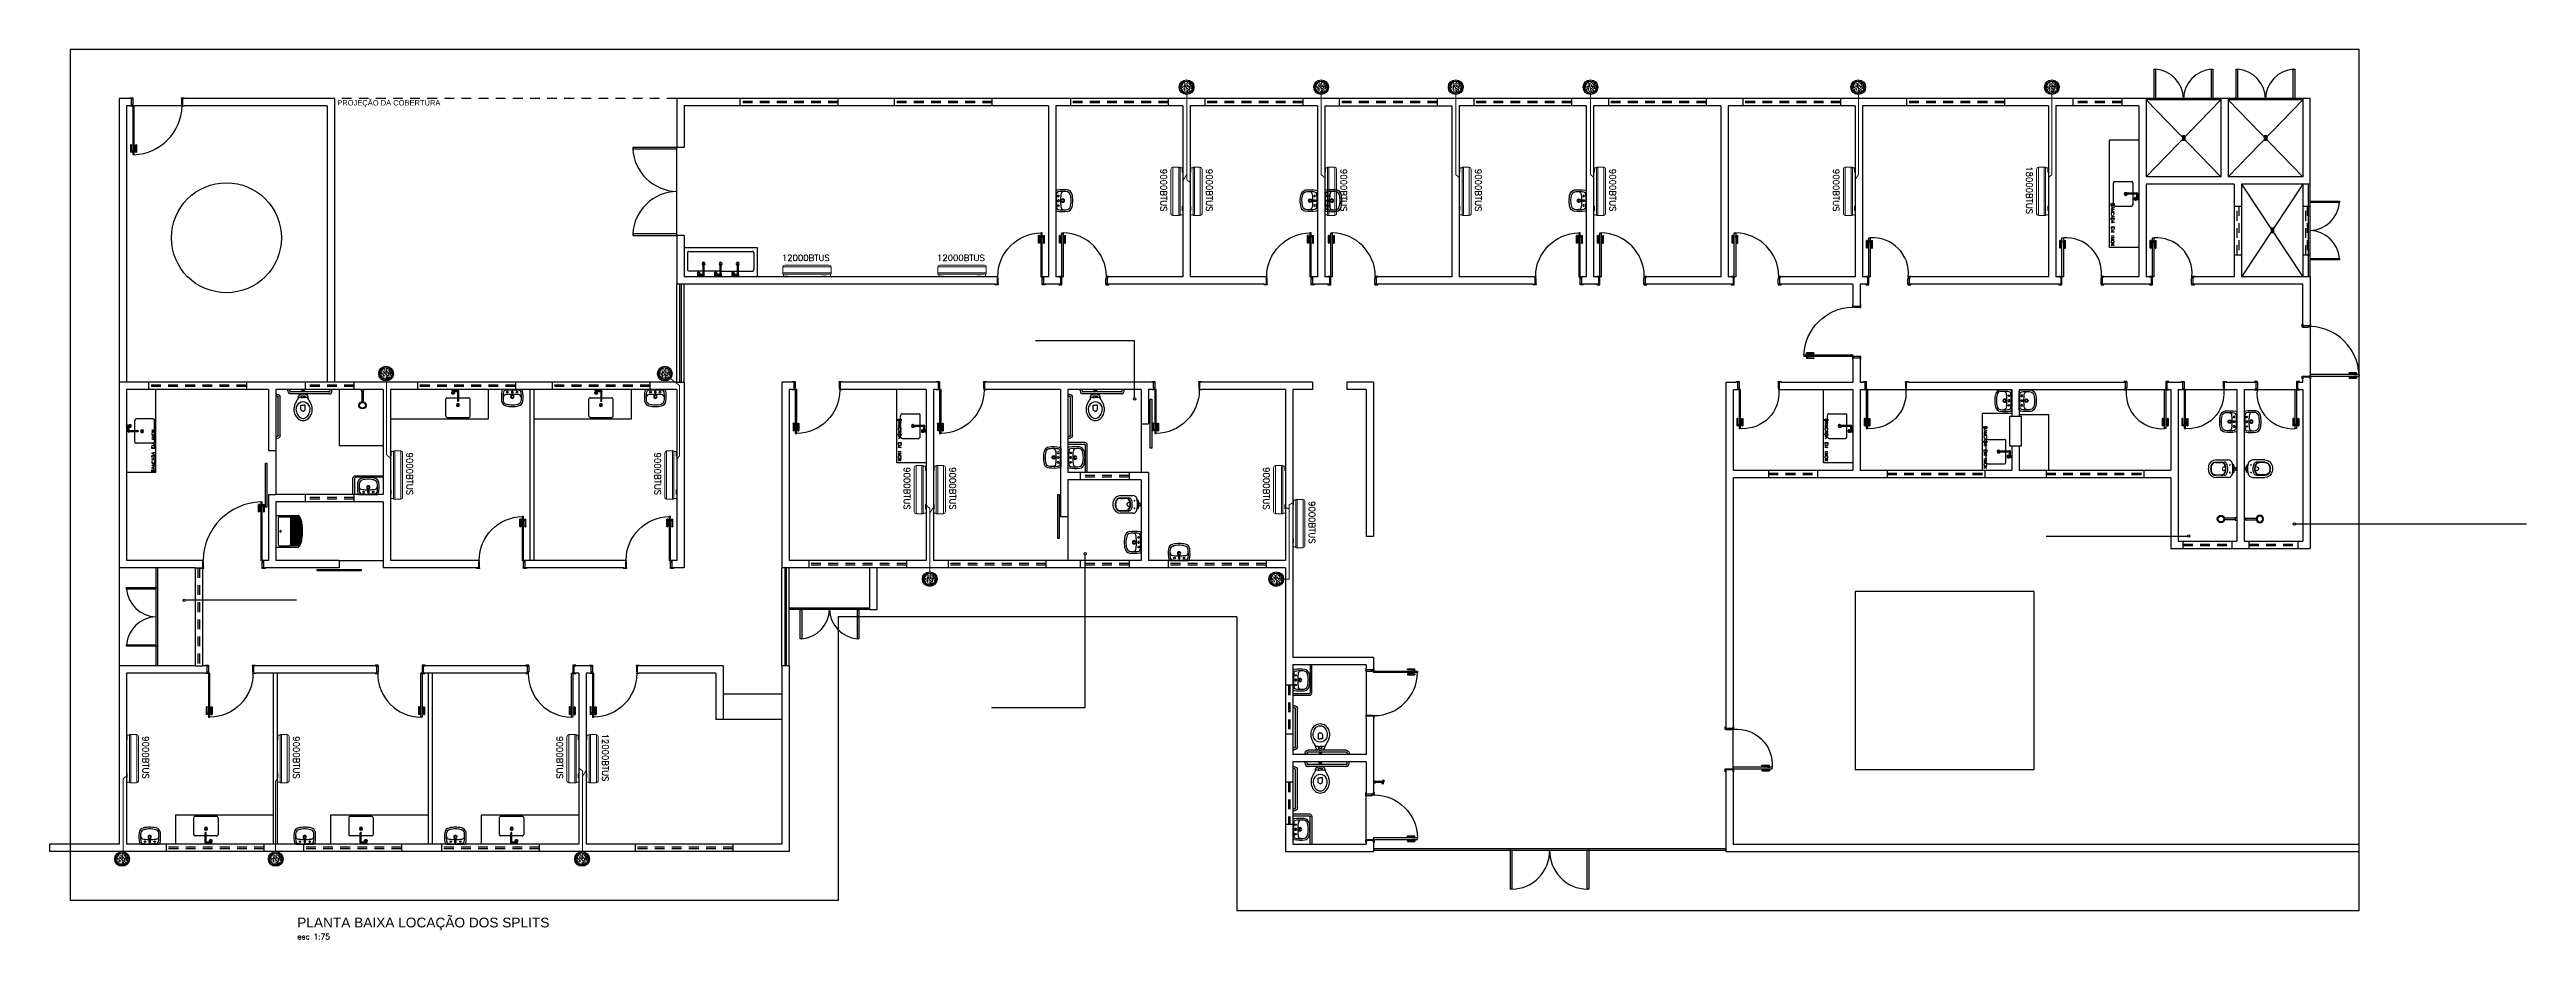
# Model space of a CAD drawing. Header units: millimetres. Extents: x 2566.2 to 2616.8, y 1006.6 to 1024.8.
import ezdxf
from ezdxf.enums import TextEntityAlignment as Align

# ---------------------------------------------------------------- set-up
doc = ezdxf.new("R2010")
doc.units = ezdxf.units.MM
doc.linetypes.add('CONTORNO_QUADRO_T', pattern=[0.35, 0.2, -0.15])
for name, color, linetype in [('APCOZ', 7, 'Continuous'), ('APCOZ-I', 251, 'Continuous'), ('ARQ-TEXTO4', 4, 'Continuous'), ('at_Entity', 7, 'Continuous'), ('barras acess', 7, 'Continuous'), ('ESQUADRIAS', 7, 'Continuous'), ('Esquadrias portas', 7, 'Continuous'), ('Layout_Equipamentos', 7, 'Continuous'), ('Manilha', 10, 'Continuous'), ('planta base', 8, 'Continuous'), ('ponto de dreno', 130, 'Continuous'), ('SAN', 7, 'Continuous'), ('Texto Ambiente', 2, 'Continuous')]:
    doc.layers.add(name, color=color, linetype=linetype)
doc.layers.add('P-SIMBOL', color=170, linetype='Continuous', lineweight=5)
doc.styles.add('ROMANS', font='romans')
doc.styles.add('romans2', font='romans.shx')
doc.styles.get("Standard").update_dxf_attribs({"font": 'arial.ttf'})
doc.styles.add('TEXTO1', font='swissko.ttf', dxfattribs={"width": 0.6, "height": 0.1})

msp = doc.modelspace()

# ---------------------------------------------------------------- texts
at = {"layer": 'ARQ-TEXTO4', "insert": (2571.25, 1007.022), "char_height": 0.1125, "attachment_point": 1, "style": 'ROMANS'}
msp.add_mtext('{\\fArial|b0|i0|c0|p34;\\H1.778x;\\C4;PLANTA BAIXA LOCAÇÃO DOS SPLITS\\Fromans|c0;\\H0.7498x;\\P\\H0.7501x;\\C2;esc 1:75}', dxfattribs=at)
at = {"layer": 'planta base', "ltscale": 0.0001, "insert": (2572.069, 1023.738), "char_height": 0.11, "width": 2.12044, "attachment_point": 1, "style": 'TEXTO1'}
msp.add_mtext('{\\fSansSerif|b0|i0|c2|p2;\\W1;PROJEÇÃO DA COBERTURA}', dxfattribs=at)
at = {"layer": 'Texto Ambiente', "style": 'romans2'}
for s, p in [('9000BTUS', (2588.905, 1021.896)), ('9000BTUS', (2589.837, 1021.896)), ('9000BTUS', (2592.587, 1021.896)), ('9000BTUS', (2595.337, 1021.896)), ('9000BTUS', (2598.087, 1021.896)), ('9000BTUS', (2602.655, 1021.896)), ('18000BTUS', (2606.605, 1021.896)), ('9000BTUS', (2573.487, 1016.096)), ('9000BTUS', (2578.555, 1016.096)), ('9000BTUS', (2583.655, 1015.797)), ('9000BTUS', (2584.587, 1015.797)), ('9000BTUS', (2591.005, 1015.797)), ('9000BTUS', (2591.937, 1015.104)), ('9000BTUS', (2568.087, 1010.296)), ('9000BTUS', (2571.167, 1010.296)), ('9000BTUS', (2576.555, 1010.296)), ('12000BTUS', (2577.487, 1010.296))]:
    msp.add_text(s, height=0.1275, rotation=270, dxfattribs=at).set_placement(p, align=Align.CENTER)
for p in [(2581.649, 1020.449), (2584.821, 1020.449)]:
    msp.add_text('12000BTUS', height=0.1275, dxfattribs=at).set_placement(p, align=Align.CENTER)

# ---------------------------------------------------------------- blocks, each defined once
blk = doc.blocks.new('P90_02')
at = {"layer": 'ESQUADRIAS', "color": 3, "linetype": 'Continuous'}
for p, q in [((-0.02, 0.77), (-0.02, 0.921)), ((-0.003, 0.767), (-0.017, 0.767)), ((0, 0.921), (0, 0.77)), ((0.023, 0.88), (0.023, 0.92)), ((0.057, 0.88), (0.057, 0.92)), ((0.08, 0.921), (0.08, 0.77)), ((0.083, 0.767), (0.097, 0.767)), ((0.1, 0.77), (0.1, 0.921))]:
    blk.add_line(p, q, dxfattribs=at)
at = {"layer": 'ESQUADRIAS', "color": 3}
for p, q in [((0, 0.921), (-0.02, 0.921)), ((0, 0.91), (0.023, 0.91)), ((0, 0.9), (0.023, 0.9)), ((0, 0.89), (0.023, 0.89)), ((0.023, 0.92), (0.025, 0.92)), ((0.023, 0.88), (0.025, 0.88)), ((0.057, 0.92), (0.055, 0.92)), ((0.057, 0.88), (0.055, 0.88)), ((0.08, 0.91), (0.057, 0.91)), ((0.08, 0.9), (0.057, 0.9)), ((0.08, 0.89), (0.057, 0.89)), ((0.08, 0.921), (0.1, 0.921))]:
    blk.add_line(p, q, dxfattribs=at)
at = {"layer": 'ESQUADRIAS', "color": 2}
for p, q in [((0.025, 0.075), (0.025, 0.975)), ((0.025, 0.975), (0.055, 0.975)), ((0.055, 0.975), (0.055, 0.075)), ((0.055, 0.075), (0.025, 0.075))]:
    blk.add_line(p, q, dxfattribs=at)
at = {"layer": 'ESQUADRIAS'}
for p, q in [((0.016, 0.059), (0.016, 0.062)), ((0.032, 0.074), (0.029, 0.074))]:
    blk.add_line(p, q, dxfattribs=at)
at = {"layer": 'ESQUADRIAS', "color": 3}
for points in [[(0.015, 0.085), (-0.035, 0.085), (-0.035, 0.075), (0.015, 0.075)], [(0.985, 0.085), (0.935, 0.085), (0.935, 0.075), (0.985, 0.075)], [(0.025, -0.075), (0, -0.075), (-0.035, -0.075), (-0.035, -0.085), (0.025, -0.085)], [(0.985, -0.075), (0.925, -0.075), (0.925, -0.085), (0.985, -0.085)]]:
    blk.add_lwpolyline(points, close=True, dxfattribs=at)
at = {"layer": 'ESQUADRIAS', "color": 2}
for points in [[(0.025, 0.045), (0.015, 0.045), (0.015, 0.075), (0, 0.075), (0, -0.075), (0.025, -0.075)], [(0.925, 0.045), (0.935, 0.045), (0.935, 0.075), (0.95, 0.075), (0.95, -0.075), (0.925, -0.075)]]:
    blk.add_lwpolyline(points, close=True, dxfattribs=at)
at = {"layer": 'ESQUADRIAS', "color": 1}
for points in [[(0.016, 0.071, -0.236068), (0.015, 0.073), (0.015, 0.07), (0.015, 0.05), (0.016, 0.05)], [(0.02, 0.074, 0.236068), (0.017, 0.075), (0.02, 0.075), (0.04, 0.075), (0.04, 0.074)]]:
    blk.add_lwpolyline(points, format="xyb", close=True, dxfattribs=at)
at = {"layer": 'ESQUADRIAS'}
for points in [[(0.017, 0.063), (0.016, 0.062), (0.016, 0.062)], [(0.017, 0.058), (0.016, 0.059), (0.016, 0.059)], [(0.017, 0.06), (0.017, 0.06), (0.017, 0.058), (0.017, 0.058), (0.017, 0.063), (0.017, 0.063), (0.017, 0.06), (0.017, 0.06)], [(0.028, 0.073), (0.029, 0.074), (0.029, 0.074)], [(0.03, 0.073), (0.03, 0.073), (0.033, 0.073), (0.033, 0.073), (0.028, 0.073), (0.028, 0.073), (0.03, 0.073), (0.03, 0.073)], [(0.033, 0.073), (0.032, 0.074), (0.032, 0.074)]]:
    blk.add_lwpolyline(points, dxfattribs=at)
at = {"layer": 'ESQUADRIAS', "color": 1}
blk.add_circle((0.017, 0.073), 0.0025, dxfattribs=at)
at = {"layer": 'ESQUADRIAS', "color": 3, "linetype": 'Continuous'}
for centre, start, end in [((-0.017, 0.77), 180, 260.5377), ((-0.003, 0.77), 260.5377, 360), ((0.083, 0.77), 180, 279.4623), ((0.097, 0.77), 279.4623, 0)]:
    blk.add_arc(centre, 0.003, start, end, dxfattribs=at)
at = {"layer": 'ESQUADRIAS'}
blk.add_arc((0.043, 0.083), 0.892, 0.1295, 89.2231, dxfattribs=at)
blk = doc.blocks.new('P80_02')
at = {"layer": 'ESQUADRIAS', "color": 3, "linetype": 'Continuous'}
for p, q in [((-0.02, 0.67), (-0.02, 0.821)), ((-0.003, 0.667), (-0.017, 0.667)), ((0, 0.821), (0, 0.67)), ((0.023, 0.78), (0.023, 0.82)), ((0.057, 0.78), (0.057, 0.82)), ((0.08, 0.821), (0.08, 0.67)), ((0.083, 0.667), (0.097, 0.667)), ((0.1, 0.67), (0.1, 0.821))]:
    blk.add_line(p, q, dxfattribs=at)
at = {"layer": 'ESQUADRIAS', "color": 3}
for p, q in [((0, 0.821), (-0.02, 0.821)), ((0, 0.81), (0.023, 0.81)), ((0, 0.8), (0.023, 0.8)), ((0, 0.79), (0.023, 0.79)), ((0.023, 0.82), (0.025, 0.82)), ((0.023, 0.78), (0.025, 0.78)), ((0.057, 0.82), (0.055, 0.82)), ((0.057, 0.78), (0.055, 0.78)), ((0.08, 0.81), (0.057, 0.81)), ((0.08, 0.8), (0.057, 0.8)), ((0.08, 0.79), (0.057, 0.79)), ((0.08, 0.821), (0.1, 0.821))]:
    blk.add_line(p, q, dxfattribs=at)
at = {"layer": 'ESQUADRIAS', "color": 2}
for p, q in [((0.025, 0.075), (0.025, 0.875)), ((0.025, 0.875), (0.055, 0.875)), ((0.055, 0.875), (0.055, 0.075)), ((0.055, 0.075), (0.025, 0.075))]:
    blk.add_line(p, q, dxfattribs=at)
at = {"layer": 'ESQUADRIAS'}
for p, q in [((0.016, 0.059), (0.016, 0.062)), ((0.032, 0.074), (0.029, 0.074))]:
    blk.add_line(p, q, dxfattribs=at)
at = {"layer": 'ESQUADRIAS', "color": 3}
for points in [[(0.015, 0.085), (-0.035, 0.085), (-0.035, 0.075), (0.015, 0.075)], [(0.885, 0.085), (0.835, 0.085), (0.835, 0.075), (0.885, 0.075)], [(0.025, -0.075), (0, -0.075), (-0.035, -0.075), (-0.035, -0.085), (0.025, -0.085)], [(0.885, -0.075), (0.825, -0.075), (0.825, -0.085), (0.885, -0.085)]]:
    blk.add_lwpolyline(points, close=True, dxfattribs=at)
at = {"layer": 'ESQUADRIAS', "color": 2}
for points in [[(0.025, 0.045), (0.015, 0.045), (0.015, 0.075), (0, 0.075), (0, -0.075), (0.025, -0.075)], [(0.825, 0.045), (0.835, 0.045), (0.835, 0.075), (0.85, 0.075), (0.85, -0.075), (0.825, -0.075)]]:
    blk.add_lwpolyline(points, close=True, dxfattribs=at)
at = {"layer": 'ESQUADRIAS', "color": 1}
for points in [[(0.016, 0.071, -0.236068), (0.015, 0.073), (0.015, 0.07), (0.015, 0.05), (0.016, 0.05)], [(0.02, 0.074, 0.236068), (0.017, 0.075), (0.02, 0.075), (0.04, 0.075), (0.04, 0.074)]]:
    blk.add_lwpolyline(points, format="xyb", close=True, dxfattribs=at)
at = {"layer": 'ESQUADRIAS'}
for points in [[(0.017, 0.063), (0.016, 0.062), (0.016, 0.062)], [(0.017, 0.058), (0.016, 0.059), (0.016, 0.059)], [(0.017, 0.06), (0.017, 0.06), (0.017, 0.058), (0.017, 0.058), (0.017, 0.063), (0.017, 0.063), (0.017, 0.06), (0.017, 0.06)], [(0.028, 0.073), (0.029, 0.074), (0.029, 0.074)], [(0.03, 0.073), (0.03, 0.073), (0.033, 0.073), (0.033, 0.073), (0.028, 0.073), (0.028, 0.073), (0.03, 0.073), (0.03, 0.073)], [(0.033, 0.073), (0.032, 0.074), (0.032, 0.074)]]:
    blk.add_lwpolyline(points, dxfattribs=at)
at = {"layer": 'ESQUADRIAS', "color": 1}
blk.add_circle((0.017, 0.073), 0.0025, dxfattribs=at)
at = {"layer": 'ESQUADRIAS', "color": 3, "linetype": 'Continuous'}
for centre, start, end in [((-0.017, 0.67), 180, 260.5377), ((-0.003, 0.67), 260.5377, 360), ((0.083, 0.67), 180, 279.4623), ((0.097, 0.67), 279.4623, 0)]:
    blk.add_arc(centre, 0.003, start, end, dxfattribs=at)
at = {"layer": 'ESQUADRIAS'}
blk.add_arc((0.108, 0.148), 0.729, 355.0636, 94.2065, dxfattribs=at)
blk = doc.blocks.new('new block1')
at = {"layer": 'ESQUADRIAS', "color": 3, "linetype": 'Continuous'}
for p, q in [((-0.135, 1.16), (-0.135, 1.311)), ((-0.118, 1.157), (-0.132, 1.157)), ((-0.115, 1.311), (-0.115, 1.16)), ((-0.092, 1.27), (-0.092, 1.31)), ((-0.058, 1.27), (-0.058, 1.31)), ((-0.035, 1.311), (-0.035, 1.16)), ((-0.032, 1.157), (-0.018, 1.157)), ((-0.015, 1.16), (-0.015, 1.311))]:
    blk.add_line(p, q, dxfattribs=at)
at = {"layer": 'ESQUADRIAS', "color": 3}
for p, q in [((-0.115, 1.311), (-0.135, 1.311)), ((-0.115, 1.3), (-0.092, 1.3)), ((-0.115, 1.29), (-0.092, 1.29)), ((-0.115, 1.28), (-0.092, 1.28)), ((-0.092, 1.31), (-0.09, 1.31)), ((-0.092, 1.27), (-0.09, 1.27)), ((-0.058, 1.31), (-0.06, 1.31)), ((-0.058, 1.27), (-0.06, 1.27)), ((-0.035, 1.3), (-0.058, 1.3)), ((-0.035, 1.29), (-0.058, 1.29)), ((-0.035, 1.28), (-0.058, 1.28)), ((-0.035, 1.311), (-0.015, 1.311))]:
    blk.add_line(p, q, dxfattribs=at)
at = {"layer": 'ESQUADRIAS', "color": 2}
for p, q in [((-0.09, 1.36), (-0.09, 0.16)), ((-0.09, 1.36), (-0.06, 1.36)), ((-0.06, 0.16), (-0.06, 1.36)), ((-0.09, 0.16), (-0.06, 0.16))]:
    blk.add_line(p, q, dxfattribs=at)
at = {"layer": 'ESQUADRIAS'}
for p, q in [((-0.066, 0.159), (-0.063, 0.159)), ((-0.052, 0.144), (-0.052, 0.147))]:
    blk.add_line(p, q, dxfattribs=at)
at = {"layer": 'ESQUADRIAS', "color": 3}
for points in [[(-1.32, 0.17), (-1.27, 0.17), (-1.27, 0.16), (-1.32, 0.16)], [(-1.32, 0.01), (-1.26, 0.01), (-1.26, 0), (-1.32, 0)], [(-0.06, 0.01), (-0.035, 0.01), (0, 0.01), (0, 0), (-0.06, 0)], [(-0.05, 0.17), (0, 0.17), (0, 0.16), (-0.05, 0.16)]]:
    blk.add_lwpolyline(points, close=True, dxfattribs=at)
at = {"layer": 'ESQUADRIAS', "color": 2}
for points in [[(-1.26, 0.13), (-1.27, 0.13), (-1.27, 0.16), (-1.285, 0.16), (-1.285, 0.01), (-1.26, 0.01)], [(-0.06, 0.13), (-0.05, 0.13), (-0.05, 0.16), (-0.035, 0.16), (-0.035, 0.01), (-0.06, 0.01)]]:
    blk.add_lwpolyline(points, close=True, dxfattribs=at)
at = {"layer": 'ESQUADRIAS', "color": 1}
for points in [[(-0.054, 0.159, -0.236068), (-0.052, 0.16), (-0.055, 0.16), (-0.075, 0.16), (-0.075, 0.159)], [(-0.051, 0.156, 0.236068), (-0.05, 0.158), (-0.05, 0.155), (-0.05, 0.135), (-0.051, 0.135)]]:
    blk.add_lwpolyline(points, format="xyb", close=True, dxfattribs=at)
at = {"layer": 'ESQUADRIAS'}
for points in [[(-0.067, 0.158), (-0.066, 0.159), (-0.066, 0.159)], [(-0.065, 0.158), (-0.065, 0.158), (-0.067, 0.158), (-0.067, 0.158), (-0.062, 0.158), (-0.062, 0.158), (-0.065, 0.158), (-0.065, 0.158)], [(-0.062, 0.158), (-0.063, 0.159), (-0.063, 0.159)], [(-0.052, 0.148), (-0.052, 0.147), (-0.051, 0.147)], [(-0.052, 0.145), (-0.052, 0.145), (-0.052, 0.143), (-0.052, 0.143), (-0.052, 0.148), (-0.052, 0.148), (-0.052, 0.145), (-0.052, 0.145)], [(-0.052, 0.143), (-0.052, 0.144), (-0.051, 0.144)]]:
    blk.add_lwpolyline(points, dxfattribs=at)
at = {"layer": 'ESQUADRIAS', "color": 1}
blk.add_circle((-0.052, 0.158), 0.0025, dxfattribs=at)
at = {"layer": 'ESQUADRIAS', "color": 3, "linetype": 'Continuous'}
for centre, start, end in [((-0.132, 1.16), 180, 260.5377), ((-0.118, 1.16), 260.5377, 360), ((-0.032, 1.16), 180, 279.4623), ((-0.018, 1.16), 279.4623, 0)]:
    blk.add_arc(centre, 0.003, start, end, dxfattribs=at)
at = {"layer": 'Esquadrias portas'}
blk.add_arc((-0.052, 0.142), 1.219, 91.7966, 178.6909, dxfattribs=at)
blk = doc.blocks.new('new block2')
at = {"layer": 'ESQUADRIAS', "color": 3, "linetype": 'Continuous'}
for p, q in [((-0.135, 0.96), (-0.135, 1.111)), ((-0.115, 1.111), (-0.115, 0.96)), ((-0.092, 1.07), (-0.092, 1.11)), ((-0.058, 1.07), (-0.058, 1.11)), ((-0.035, 1.111), (-0.035, 0.96)), ((-0.015, 0.96), (-0.015, 1.111)), ((-0.118, 0.957), (-0.132, 0.957)), ((-0.032, 0.957), (-0.018, 0.957))]:
    blk.add_line(p, q, dxfattribs=at)
at = {"layer": 'ESQUADRIAS', "color": 3}
for p, q in [((-0.115, 1.111), (-0.135, 1.111)), ((-0.115, 1.1), (-0.092, 1.1)), ((-0.115, 1.09), (-0.092, 1.09)), ((-0.115, 1.08), (-0.092, 1.08)), ((-0.092, 1.11), (-0.09, 1.11)), ((-0.092, 1.07), (-0.09, 1.07)), ((-0.058, 1.11), (-0.06, 1.11)), ((-0.058, 1.07), (-0.06, 1.07)), ((-0.035, 1.1), (-0.058, 1.1)), ((-0.035, 1.09), (-0.058, 1.09)), ((-0.035, 1.08), (-0.058, 1.08)), ((-0.035, 1.111), (-0.015, 1.111))]:
    blk.add_line(p, q, dxfattribs=at)
at = {"layer": 'ESQUADRIAS', "color": 2}
for p, q in [((-0.09, 1.16), (-0.09, 0.16)), ((-0.09, 1.16), (-0.06, 1.16)), ((-0.06, 0.16), (-0.06, 1.16)), ((-0.09, 0.16), (-0.06, 0.16))]:
    blk.add_line(p, q, dxfattribs=at)
at = {"layer": 'ESQUADRIAS'}
for p, q in [((-0.066, 0.159), (-0.063, 0.159)), ((-0.052, 0.144), (-0.052, 0.147))]:
    blk.add_line(p, q, dxfattribs=at)
at = {"layer": 'ESQUADRIAS', "color": 3}
for points in [[(-1.12, 0.17), (-1.07, 0.17), (-1.07, 0.16), (-1.12, 0.16)], [(-1.12, 0.01), (-1.06, 0.01), (-1.06, 0), (-1.12, 0)], [(-0.06, 0.01), (-0.035, 0.01), (0, 0.01), (0, 0), (-0.06, 0)], [(-0.05, 0.17), (0, 0.17), (0, 0.16), (-0.05, 0.16)]]:
    blk.add_lwpolyline(points, close=True, dxfattribs=at)
at = {"layer": 'ESQUADRIAS', "color": 2}
for points in [[(-1.06, 0.13), (-1.07, 0.13), (-1.07, 0.16), (-1.085, 0.16), (-1.085, 0.01), (-1.06, 0.01)], [(-0.06, 0.13), (-0.05, 0.13), (-0.05, 0.16), (-0.035, 0.16), (-0.035, 0.01), (-0.06, 0.01)]]:
    blk.add_lwpolyline(points, close=True, dxfattribs=at)
at = {"layer": 'ESQUADRIAS', "color": 1}
for points in [[(-0.054, 0.159, -0.236068), (-0.052, 0.16), (-0.055, 0.16), (-0.075, 0.16), (-0.075, 0.159)], [(-0.051, 0.156, 0.236068), (-0.05, 0.158), (-0.05, 0.155), (-0.05, 0.135), (-0.051, 0.135)]]:
    blk.add_lwpolyline(points, format="xyb", close=True, dxfattribs=at)
at = {"layer": 'ESQUADRIAS'}
for points in [[(-0.067, 0.158), (-0.066, 0.159), (-0.066, 0.159)], [(-0.065, 0.158), (-0.065, 0.158), (-0.067, 0.158), (-0.067, 0.158), (-0.062, 0.158), (-0.062, 0.158), (-0.065, 0.158), (-0.065, 0.158)], [(-0.062, 0.158), (-0.063, 0.159), (-0.063, 0.159)], [(-0.052, 0.148), (-0.052, 0.147), (-0.051, 0.147)], [(-0.052, 0.145), (-0.052, 0.145), (-0.052, 0.143), (-0.052, 0.143), (-0.052, 0.148), (-0.052, 0.148), (-0.052, 0.145), (-0.052, 0.145)], [(-0.052, 0.143), (-0.052, 0.144), (-0.051, 0.144)]]:
    blk.add_lwpolyline(points, dxfattribs=at)
at = {"layer": 'ESQUADRIAS', "color": 1}
blk.add_circle((-0.052, 0.158), 0.0025, dxfattribs=at)
at = {"layer": 'ESQUADRIAS', "color": 3, "linetype": 'Continuous'}
for centre, start, end in [((-0.132, 0.96), 180, 260.5377), ((-0.118, 0.96), 260.5377, 360), ((-0.032, 0.96), 180, 279.4623), ((-0.018, 0.96), 279.4623, 0)]:
    blk.add_arc(centre, 0.003, start, end, dxfattribs=at)
at = {"layer": 'Esquadrias portas'}
blk.add_arc((-0.047, 0.137), 1.024, 92.4121, 178.1744, dxfattribs=at)
blk = doc.blocks.new('new block5')
at = {"layer": 'barras acess', "color": 0}
for p, q in [((-0.391, 0.04), (0.391, 0.04)), ((-0.391, 0), (0.391, 0)), ((-0.452, -0.02), (-0.452, -0.051)), ((-0.412, -0.02), (-0.412, -0.051)), ((0.408, -0.02), (0.408, -0.051)), ((0.448, -0.02), (0.448, -0.051))]:
    blk.add_line(p, q, dxfattribs=at)
for centre, radius, start, end in [((-0.392, -0.02), 0.06, 88.8662, 180.134), ((-0.392, -0.02), 0.0201, 87.1138, 179.9486), ((0.39, -0.018), 0.0579, 357.6185, 90.9862), ((0.39, -0.018), 0.0181, 353.5362, 89.508)]:
    blk.add_arc(centre, radius, start, end, dxfattribs=at)
blk = doc.blocks.new('P-9-S')
at = {"layer": 'SAN'}
for points in [[(0.045, -0.13), (0.08, -0.13, -0.269143), (0.098, -0.14), (0.099, -0.143, 0.044891), (0.1, -0.143), (0.12, -0.18, -0.036783), (0.132, -0.2, -0.0196), (0.153, -0.24, -0.056836), (0.178, -0.3, -0.089116), (0.188, -0.4, -0.095425), (0.155, -0.5, -0.091656), (0.1, -0.566, -0.16072), (0, -0.6, -0.16072), (-0.1, -0.566, -0.091656), (-0.155, -0.5, -0.095425), (-0.188, -0.4, -0.089116), (-0.178, -0.3, -0.056836), (-0.153, -0.24, -0.0196), (-0.132, -0.2, -0.036783), (-0.12, -0.18), (-0.1, -0.143, 0.044891), (-0.099, -0.143), (-0.098, -0.14, -0.269143), (-0.08, -0.13), (-0.045, -0.13)], [(0.099, -0.143, -0.047116), (0.099, -0.142), (0.095, -0.113, 0.305161), (0.04, -0.06, 0.049506), (0, -0.056, 0.049506), (-0.04, -0.06, 0.305161), (-0.095, -0.113), (-0.099, -0.142, -0.047116), (-0.099, -0.143)], [(0.045, -0.13, -0.414214), (0.035, -0.12), (0.035, -0.107, -0.226163), (0.038, -0.102, 0.733322), (0.035, -0.095), (0, -0.095), (-0.035, -0.095, 0.733322), (-0.038, -0.102, -0.226163), (-0.035, -0.107), (-0.035, -0.12, -0.414214), (-0.045, -0.13)], [(0, -0.412, -0.394755), (-0.045, -0.368), (-0.045, -0.288), (0, -0.288)], [(0, -0.412, 0.394755), (0.045, -0.368), (0.045, -0.288), (0, -0.288)]]:
    blk.add_lwpolyline(points, format="xyb", dxfattribs=at)
blk.add_lwpolyline([(-0.128, -0.3, -0.278895), (0, -0.222, -0.278895), (0.128, -0.3, -0.167831), (0.142, -0.4, -0.098952), (0.102, -0.5, -0.247323), (0, -0.557, -0.247323), (-0.102, -0.5, -0.098952), (-0.142, -0.4, -0.167831)], format="xyb", close=True, dxfattribs=at)
for points in [[(-0.045, -0.13), (0, -0.13)], [(0.045, -0.13), (0, -0.13)]]:
    blk.add_lwpolyline(points, dxfattribs=at)
at = {"flags": 3}
blk.add_attdef('CODIGO', text='', height=0.024, dxfattribs=at).set_placement((0, 0), align=Align.MIDDLE)
blk = doc.blocks.new('new block6')
at = {"layer": 'at_Entity', "color": 0}
for p, q in [((-0.032, -0.011), (-0.032, 0)), ((0.03, -0.008), (0.03, 0)), ((0.03, -0.008), (-0.032, -0.008)), ((-0.021, -0.051), (-0.021, -0.021)), ((0.019, -0.021), (-0.021, -0.021)), ((0.019, -0.051), (0.019, -0.021))]:
    blk.add_line(p, q, dxfattribs=at)
for centre, radius, start, end in [((-0.018, -0.008), 0.0136, 186.9665, 257.5809), ((0.016, -0.008), 0.0138, 280.9359, 356.4443)]:
    blk.add_arc(centre, radius, start, end, dxfattribs=at)
blk = doc.blocks.new('new block7')
at = {"layer": 'Layout_Equipamentos'}
for p, q in [((0, 0.051), (0.032, 0.051)), ((0.032, 0), (0, 0)), ((0.032, 0.051), (0.032, 0)), ((0.032, 0.04), (0.212, 0.04)), ((0.205, 0.011), (0.032, 0.011)), ((0.176, -0.019), (0.199, 0.07)), ((0.197, -0.019), (0.22, 0.07))]:
    blk.add_line(p, q, dxfattribs=at)
blk = doc.blocks.new('new block8')
at = {"layer": 'at_Entity', "color": 0}
for p, q in [((0, 0), (-0.339, 0)), ((0, 0.04), (-0.337, 0.04))]:
    blk.add_line(p, q, dxfattribs=at)
at = {"layer": 'at_Entity', "color": 7}
for p, q in [((-0.387, -0.01), (-0.387, -0.58)), ((-0.356, -0.58), (-0.356, -0.017))]:
    blk.add_line(p, q, dxfattribs=at)
at = {"layer": 'at_Entity'}
blk.add_arc((-0.337, -0.01), 0.05, 90, 180, dxfattribs=at)
at = {"layer": 'at_Entity', "color": 7}
blk.add_arc((-0.338, -0.017), 0.0172, 91.789, 179.0886, dxfattribs=at)
blk = doc.blocks.new('new block9')
at = {"layer": 'Layout_Equipamentos'}
for p, q in [((-0.026, 0.324), (-0.026, 0.294)), ((-0.026, 0.294), (0.024, 0.294)), ((-0.017, 0.294), (-0.017, 0.074)), ((0.015, 0.294), (0.015, 0.074)), ((0.024, 0.294), (0.024, 0.324))]:
    blk.add_line(p, q, dxfattribs=at)
for centre, radius in [((-0.001, 0.001), 0.075), ((0, 0), 0.059)]:
    blk.add_circle(centre, radius, dxfattribs=at)
blk = doc.blocks.new('new block11')
at = {"layer": 'at_Entity', "color": 0}
for p, q in [((0, 0.325), (0.449, 0.325)), ((0, 0.325), (0, -0.325)), ((0.049, 0.274), (0.049, -0.276)), ((0.07, 0.295), (0.279, 0.295)), ((0.466, 0.295), (0.279, 0.295)), ((0.3, 0.274), (0.3, -0.276)), ((0.32, 0.295), (0.32, -0.295)), ((0.339, 0.295), (0.339, -0.295)), ((0.36, 0.295), (0.36, -0.295)), ((0.379, 0.295), (0.379, -0.295)), ((0.4, 0.295), (0.4, -0.295)), ((0.419, 0.295), (0.419, -0.295)), ((0.44, 0.295), (0.44, -0.295)), ((0.459, 0.323), (0.449, 0.325)), ((0.468, 0.321), (0.459, 0.323)), ((0.459, 0.295), (0.459, -0.295)), ((0.472, 0.287), (0.466, 0.295)), ((0.476, 0.314), (0.468, 0.321)), ((0.478, 0.278), (0.472, 0.287)), ((0.485, 0.306), (0.476, 0.314)), ((0.485, 0.268), (0.478, 0.278)), ((0.48, -0.275), (0.48, 0.275)), ((0.48, 0.275), (0.48, -0.275)), ((0.491, 0.295), (0.485, 0.306)), ((0.491, 0.253), (0.485, 0.268)), ((0.499, 0.28), (0.491, 0.295)), ((0.497, 0.238), (0.491, 0.253)), ((0.502, 0.221), (0.497, 0.238)), ((0.508, 0.266), (0.499, 0.28)), ((0.499, 0.23), (0.499, -0.23)), ((0.508, 0.202), (0.502, 0.221)), ((0.514, 0.249), (0.508, 0.266)), ((0.512, 0.181), (0.508, 0.202)), ((0.516, 0.16), (0.512, 0.181)), ((0.521, 0.23), (0.514, 0.249)), ((0.521, 0.139), (0.516, 0.16)), ((0.518, 0.149), (0.518, -0.149)), ((0.527, 0.208), (0.521, 0.23)), ((0.523, 0.115), (0.521, 0.139)), ((0.525, 0.092), (0.523, 0.115)), ((0.529, 0.045), (0.525, 0.092)), ((0.531, 0.185), (0.527, 0.208)), ((0.529, 0.022), (0.529, 0.045)), ((0.529, -0.001), (0.529, 0.022)), ((0.535, 0.162), (0.531, 0.185)), ((0.54, 0.136), (0.535, 0.162)), ((0.544, 0.111), (0.54, 0.136)), ((0.546, 0.084), (0.544, 0.111)), ((0.548, 0.056), (0.546, 0.084)), ((0.548, 0.029), (0.548, 0.056)), ((0.55, -0.001), (0.548, 0.029)), ((0, -0.325), (0.449, -0.325)), ((0.07, -0.295), (0.279, -0.295)), ((0.466, -0.295), (0.279, -0.295)), ((0.449, -0.325), (0.459, -0.325)), ((0.459, -0.325), (0.468, -0.321)), ((0.466, -0.295), (0.472, -0.289)), ((0.468, -0.321), (0.476, -0.314)), ((0.472, -0.289), (0.478, -0.278)), ((0.476, -0.314), (0.485, -0.306)), ((0.478, -0.278), (0.485, -0.268)), ((0.485, -0.268), (0.491, -0.253)), ((0.485, -0.306), (0.491, -0.295)), ((0.491, -0.253), (0.497, -0.238)), ((0.491, -0.295), (0.499, -0.282)), ((0.497, -0.238), (0.502, -0.221)), ((0.499, -0.282), (0.508, -0.266)), ((0.502, -0.221), (0.508, -0.202)), ((0.508, -0.202), (0.512, -0.181)), ((0.508, -0.266), (0.514, -0.249)), ((0.512, -0.181), (0.516, -0.16)), ((0.514, -0.249), (0.521, -0.23)), ((0.516, -0.16), (0.521, -0.139)), ((0.521, -0.139), (0.523, -0.115)), ((0.521, -0.23), (0.527, -0.208)), ((0.523, -0.115), (0.525, -0.092)), ((0.525, -0.092), (0.529, -0.045)), ((0.527, -0.208), (0.531, -0.187)), ((0.529, -0.022), (0.529, -0.001)), ((0.529, -0.045), (0.529, -0.022)), ((0.531, -0.187), (0.535, -0.162)), ((0.535, -0.162), (0.54, -0.136)), ((0.54, -0.136), (0.544, -0.111)), ((0.544, -0.111), (0.546, -0.084)), ((0.546, -0.084), (0.548, -0.056)), ((0.548, -0.029), (0.55, -0.001)), ((0.548, -0.056), (0.548, -0.029))]:
    blk.add_line(p, q, dxfattribs=at)
for centre, radius, start, end in [((0.069, 0.275), 0.0201, 90, 180), ((0.098, 0), 0.0159, 90, 180), ((0.098, 0), 0.0159, 360, 90), ((0.277, 0.271), 0.0239, 6.5549, 86.2395), ((0.069, -0.275), 0.0201, 180, 270), ((0.098, 0), 0.0159, 180, 270), ((0.098, 0), 0.0159, 270, 0), ((0.276, -0.27), 0.0248, 274.4216, 346.7859)]:
    blk.add_arc(centre, radius, start, end, dxfattribs=at)
blk = doc.blocks.new('new block12')
at = {"layer": 'at_Entity', "color": 0}
for p, q in [((-0.19, 0), (0, 0)), ((-0.114, 0.055), (-0.108, 0.066)), ((-0.108, 0.042), (-0.114, 0.055)), ((-0.108, 0.066), (-0.097, 0.072)), ((-0.097, 0.036), (-0.108, 0.042)), ((-0.097, 0.072), (-0.085, 0.066)), ((-0.085, 0.042), (-0.097, 0.036)), ((-0.085, 0.066), (-0.08, 0.055)), ((-0.08, 0.055), (-0.085, 0.042)), ((-0.063, 0), (0.125, 0)), ((0, 0), (0.193, 0)), ((0.083, 0.055), (0.087, 0.066)), ((0.087, 0.042), (0.083, 0.055)), ((0.087, 0.066), (0.099, 0.072)), ((0.099, 0.036), (0.087, 0.042)), ((0.099, 0.072), (0.11, 0.066)), ((0.11, 0.042), (0.099, 0.036)), ((0.11, 0.066), (0.116, 0.055)), ((0.116, 0.055), (0.11, 0.042))]:
    blk.add_line(p, q, dxfattribs=at)
for centre, radius, start, end in [((0.53, 0.153), 0.754, 173.4134, 189.6929), ((-0.104, 0.219), 0.117, 102.514, 169.9443), ((-0.165, 0.045), 0.0522, 200.5417, 238.93), ((0.425, 0.149), 0.614, 177.3231, 189.2415), ((0.123, 0.188), 0.311, 171.3221, 181.8265), ((-0.117, 0.174), 0.0716, 176.6025, 219.5997), ((-0.102, 0.216), 0.0847, 102.9461, 167.2809), ((-0.143, 0.057), 0.0385, 188.7558, 265.6127), ((-0.121, 0.171), 0.0667, 220.3438, 269.4487), ((-0.007, 1.728), 1.716, 265.3753, 270.2103), ((-0.012, -0.125), 0.474, 88.698, 104.4219), ((0.002, 1.574), 1.475, 265.1896, 269.9391), ((0.014, -0.261), 0.577, 91.3524, 103.5038), ((-0.001, 0.147), 0.0349, 150.0032, 209.9968), ((-0.001, 0.147), 0.0349, 90, 149.9929), ((-0.001, 0.147), 0.0349, 209.9968, 269.9993), ((-0.001, 0.147), 0.0222, 90, 180), ((-0.001, 0.147), 0.0222, 180, 270), ((-0.001, 0.056), 0.018, 150.0128, 209.9872), ((-0.001, 0.056), 0.018, 90, 150.0398), ((-0.001, 0.056), 0.018, 210.0191, 270.0367), ((0.01, -0.125), 0.474, 75.6368, 91.3415), ((-0.001, 0.147), 0.0349, 29.9968, 89.9993), ((-0.001, 0.147), 0.0222, 360, 90), ((-0.001, 0.147), 0.0222, 270.0097, 360), ((-0.001, 0.147), 0.0349, 270, 329.9929), ((-0.001, 1.452), 1.353, 270.0208, 275.0951), ((-0.001, 0.056), 0.018, 30.0191, 90.0367), ((-0.001, 0.056), 0.018, 270, 330.0398), ((-0.001, 1.892), 1.879, 270, 274.4144), ((-0.013, -0.257), 0.572, 76.4579, 88.6966), ((-0.001, 0.056), 0.018, 330.0128, 29.9872), ((-0.001, 0.147), 0.0349, 330.0032, 29.9968), ((0.123, 0.168), 0.0631, 266.7732, 320.7547), ((0.105, 0.222), 0.0784, 8.4194, 78.3837), ((0.108, 0.225), 0.111, 7.7196, 79.5925), ((0.141, 0.059), 0.0402, 273.114, 350.3928), ((0.108, 0.173), 0.0781, 324.6525, 2.8394), ((-0.262, 0.132), 0.45, 349.782, 5.7972), ((-0.133, 0.188), 0.319, 357.9946, 8.1696), ((0.174, 0.034), 0.0386, 297.8673, 348.5693), ((-0.531, 0.154), 0.753, 350.2791, 6.5765)]:
    blk.add_arc(centre, radius, start, end, dxfattribs=at)
blk = doc.blocks.new('new block13')
at = {"layer": 'at_Entity', "color": 0}
for p, q in [((-0.032, 0), (0.032, 0)), ((-0.182, -0.424), (-0.182, -0.175)), ((0.053, -0.051), (-0.053, -0.051)), ((-0.049, -0.08), (-0.049, -0.06)), ((-0.039, -0.257), (-0.039, -0.23)), ((-0.031, -0.006), (0.029, -0.006)), ((-0.021, -0.051), (-0.021, -0.019)), ((-0.021, -0.019), (0.019, -0.019)), ((0.019, -0.051), (0.019, -0.019)), ((0.038, -0.23), (0.038, -0.257)), ((0.049, -0.06), (0.049, -0.081)), ((0.178, -0.175), (0.178, -0.424))]:
    blk.add_line(p, q, dxfattribs=at)
for centre, radius, start, end in [((-0.097, -0.174), 0.0848, 109.0789, 180.1997), ((-0.026, -0.424), 0.156, 180.0055, 257.2943), ((-8.978, -0.284), 8.843, 359.0717, 0.1879), ((-0.031, -0.426), 0.105, 180.4233, 258.8896), ((-0.041, -0.324), 0.0949, 113.5727, 176.7329), ((-0.081, -0.255), 0.054, 114.961, 180.9064), ((-0.043, -0.318), 0.0836, 110.863, 180.2362), ((-5.785, -0.398), 5.659, 359.7103, 0.8057), ((-0.033, -0.429), 0.0932, 178.5002, 259.6559), ((-0.043, -0.329), 0.249, 92.0489, 109.145), ((-0.001, -0.428), 0.244, 90, 114.9606), ((-0.054, -0.09), 0.0391, 88.4183, 173.4493), ((-0.079, -0.141), 0.00741, 90, 180), ((-0.079, -0.141), 0.00741, 180, 270), ((-0.079, -0.141), 0.00741, 360, 90), ((-0.079, -0.141), 0.00741, 270, 0), ((-0.005, -0.388), 0.168, 88.7182, 116.1404), ((-0.011, -0.383), 0.155, 100.3133, 113.389), ((-0.002, -1.475), 1.396, 87.9511, 92.0489), ((-0.039, -0.06), 0.00952, 90, 180), ((-0.001, -0.426), 0.2, 90, 101.0171), ((-0.003, -0.26), 0.0357, 176.0445, 272.3446), ((-0.021, -0.01), 0.00952, 180, 270), ((-0.002, -0.256), 0.0391, 270.0027, 0), ((-0.001, -0.428), 0.244, 65.0391, 90.0003), ((0.003, -0.388), 0.168, 63.8614, 91.28), ((-0.001, -0.426), 0.2, 78.9807, 90.0022), ((0.019, -0.01), 0.00952, 270, 0), ((0.021, -0.334), 0.106, 63.0017, 81.1951), ((0.039, -0.06), 0.00952, 360, 90), ((0.039, -0.328), 0.248, 70.8427, 88.1091), ((0.031, -0.429), 0.0942, 280.5689, 0.9284), ((0.031, -0.429), 0.103, 280.5688, 0.9284), ((0.052, -0.09), 0.0388, 5.5755, 88.6298), ((0.022, -0.424), 0.156, 282.7128, 359.9983), ((0.039, -0.318), 0.0836, 359.7638, 69.1369), ((0.077, -0.141), 0.00741, 90, 180), ((0.077, -0.141), 0.00741, 180, 270), ((0.077, -0.141), 0.00741, 360, 90), ((0.077, -0.141), 0.00741, 270, 0), ((0.04, -0.323), 0.0932, 2.4426, 66.7336), ((0.079, -0.255), 0.054, 359.0936, 65.039), ((0.093, -0.174), 0.0848, 359.8003, 70.9211), ((-0.525, -0.386), 0.651, 356.3513, 5.878), ((9.28, -0.342), 9.147, 179.4622, 180.5333), ((-0.002, -0.29), 0.292, 258.435, 281.5683), ((-0.001, -0.258), 0.276, 259.4366, 269.9996), ((-0.001, -0.26), 0.265, 259.4366, 270.0028), ((-0.002, -0.245), 0.28, 270.136, 280.2849), ((-0.001, -0.258), 0.276, 270, 280.577)]:
    blk.add_arc(centre, radius, start, end, dxfattribs=at)
at = {"layer": 'Layout_Equipamentos'}
for p, q in [((-0.031, -0.01), (-0.031, 0)), ((0.029, -0.01), (0.029, 0))]:
    blk.add_line(p, q, dxfattribs=at)
blk = doc.blocks.new('new block16')
at = {"layer": 'APCOZ'}
for p, q in [((-0.579, 0.969), (-0.601, 0.98)), ((-0.579, 0.934), (-0.601, 0.923)), ((-0.579, 0.969), (-0.555, 0.969)), ((-0.579, 0.934), (-0.57, 0.934)), ((-0.57, 0.864), (-0.57, 0.934)), ((-0.55, 0.864), (-0.55, 0.929)), ((-0.546, 0.86), (-0.375, 0.86)), ((-0.546, 0.84), (-0.375, 0.84)), ((-0.521, 0.976), (-0.543, 0.976)), ((-0.521, 0.926), (-0.543, 0.926))]:
    blk.add_line(p, q, dxfattribs=at)
at = {"layer": 'APCOZ', "linetype": 'Continuous'}
for points in [[(-0.543, 0.976, 0), (-0.546, 0.976, 0), (-0.548, 0.975, 0), (-0.551, 0.973, 0), (-0.553, 0.971, 0), (-0.555, 0.969, 0)], [(-0.55, 0.929, 0), (-0.549, 0.928, 0), (-0.547, 0.927, 0), (-0.546, 0.927, 0), (-0.544, 0.926, 0), (-0.543, 0.926, 0)], [(-0.521, 0.926, 0), (-0.518, 0.927, 0), (-0.514, 0.928, 0), (-0.512, 0.93, 0), (-0.509, 0.933, 0), (-0.507, 0.936, 0), (-0.505, 0.94, 0), (-0.504, 0.944, 0), (-0.504, 0.949, 0), (-0.504, 0.953, 0), (-0.504, 0.958, 0), (-0.505, 0.962, 0), (-0.507, 0.966, 0), (-0.509, 0.969, 0), (-0.512, 0.972, 0), (-0.514, 0.974, 0), (-0.518, 0.976, 0), (-0.521, 0.976, 0)]]:
    blk.add_polyline3d(points, dxfattribs=at)
at = {"layer": 'APCOZ'}
for centre, radius, start, end in [((-0.56, 0.85), 0.0173, 125.4187, 234.5813), ((-0.56, 0.85), 0.0173, 234.5813, 305.4187), ((-0.56, 0.85), 0.0173, 35.4187, 54.5813), ((-0.56, 0.85), 0.0173, 305.4187, 324.5813), ((-0.37, 0.85), 0.0112, 243.7208, 116.2792)]:
    blk.add_arc(centre, radius, start, end, dxfattribs=at)
at = {"layer": 'APCOZ-I'}
for p, q in [((-0.579, 0.969), (-0.579, 0.934)), ((-0.57, 0.934), (-0.555, 0.934)), ((-0.564, 0.86), (-0.546, 0.86)), ((-0.564, 0.84), (-0.546, 0.84)), ((-0.535, 0.967), (-0.556, 0.967)), ((-0.535, 0.936), (-0.556, 0.936)), ((-0.375, 0.86), (-0.37, 0.86)), ((-0.375, 0.84), (-0.37, 0.84))]:
    blk.add_line(p, q, dxfattribs=at)
at = {"layer": 'APCOZ-I', "linetype": 'Continuous'}
for points in [[(-0.555, 0.969, 0), (-0.555, 0.969, 0), (-0.556, 0.968, 0), (-0.556, 0.968, 0), (-0.556, 0.968, 0), (-0.556, 0.968, 0)], [(-0.556, 0.935, 0), (-0.556, 0.935, 0), (-0.556, 0.934, 0), (-0.556, 0.934, 0), (-0.555, 0.934, 0), (-0.555, 0.934, 0)], [(-0.555, 0.934, 0), (-0.554, 0.932, 0), (-0.553, 0.931, 0), (-0.552, 0.93, 0), (-0.551, 0.929, 0), (-0.55, 0.929, 0)], [(-0.521, 0.976, 0), (-0.524, 0.976, 0), (-0.527, 0.975, 0), (-0.53, 0.973, 0), (-0.532, 0.971, 0), (-0.534, 0.968, 0)], [(-0.534, 0.935, 0), (-0.532, 0.932, 0), (-0.53, 0.929, 0), (-0.527, 0.928, 0), (-0.524, 0.927, 0), (-0.521, 0.926, 0)], [(-0.518, 0.971, 0), (-0.52, 0.97, 0), (-0.522, 0.969, 0), (-0.524, 0.967, 0), (-0.525, 0.965, 0), (-0.527, 0.961, 0), (-0.528, 0.958, 0), (-0.528, 0.954, 0), (-0.528, 0.95, 0), (-0.528, 0.946, 0), (-0.527, 0.943, 0), (-0.526, 0.939, 0), (-0.525, 0.936, 0), (-0.523, 0.934, 0), (-0.521, 0.933, 0), (-0.519, 0.932, 0), (-0.517, 0.932, 0), (-0.514, 0.933, 0), (-0.512, 0.934, 0), (-0.511, 0.936, 0), (-0.509, 0.939, 0), (-0.508, 0.943, 0), (-0.507, 0.946, 0), (-0.507, 0.95, 0), (-0.507, 0.954, 0), (-0.508, 0.958, 0), (-0.509, 0.961, 0), (-0.51, 0.965, 0), (-0.511, 0.967, 0), (-0.513, 0.969, 0), (-0.515, 0.97, 0), (-0.518, 0.971, 0)]]:
    blk.add_polyline3d(points, dxfattribs=at)
at = {"layer": 'APCOZ-I'}
for centre, radius, start, end in [((-0.876, 0.951), 0.279, 354.3752, 5.6248), ((-0.56, 0.85), 0.0126, 52.2518, 307.7482), ((-0.65, 0.951), 0.0816, 347.5382, 12.4618), ((-0.56, 0.85), 0.0173, 54.5813, 125.4187), ((-0.543, 0.85), 0.0233, 154.5555, 205.4445), ((-0.554, 0.967), 0.002, 148.4325, 195.6861), ((-0.609, 0.951), 0.0549, 344.3139, 15.6861), ((-0.554, 0.936), 0.002, 164.314, 211.5675), ((-0.533, 0.967), 0.002, 147.8441, 206.0251), ((-0.533, 0.936), 0.002, 153.9749, 212.1559), ((-0.565, 0.951), 0.0335, 333.9749, 26.0251), ((-0.437, 0.85), 0.0233, 154.5555, 205.4445), ((-0.37, 0.85), 0.01, 270, 90)]:
    blk.add_arc(centre, radius, start, end, dxfattribs=at)
at = {"layer": 'at_Entity', "color": 0}
for p, q in [((0, 0), (0, 1.7)), ((-0.059, 1.099), (-0.398, 1.099)), ((-0.03, 0.63), (-0.03, 1.07)), ((-0.059, 0.6), (-0.398, 0.6)), ((-0.083, 0.837), (-0.021, 0.879)), ((-0.083, 0.879), (-0.021, 0.837)), ((-0.08, 0.807), (-0.083, 0.803)), ((-0.083, 0.803), (-0.083, 0.79)), ((-0.083, 0.79), (-0.08, 0.784)), ((-0.083, 0.71), (-0.021, 0.752)), ((-0.021, 0.752), (-0.083, 0.752)), ((-0.021, 0.71), (-0.083, 0.71)), ((-0.083, 0.687), (-0.021, 0.687)), ((-0.021, 0.577), (-0.083, 0.6)), ((-0.083, 0.6), (-0.021, 0.6)), ((-0.083, 0.551), (-0.021, 0.577)), ((-0.021, 0.551), (-0.083, 0.551)), ((-0.083, 0.496), (-0.083, 0.534)), ((-0.074, 0.814), (-0.08, 0.807)), ((-0.08, 0.784), (-0.074, 0.778)), ((-0.068, 0.818), (-0.074, 0.814)), ((-0.074, 0.778), (-0.068, 0.775)), ((-0.059, 0.82), (-0.068, 0.818)), ((-0.068, 0.775), (-0.059, 0.771)), ((-0.044, 0.82), (-0.059, 0.82)), ((-0.059, 0.771), (-0.044, 0.771)), ((-0.053, 0.496), (-0.053, 0.519)), ((-0.036, 0.818), (-0.044, 0.82)), ((-0.044, 0.771), (-0.036, 0.775)), ((-0.03, 0.814), (-0.036, 0.818)), ((-0.036, 0.775), (-0.03, 0.778)), ((-0.023, 0.807), (-0.03, 0.814)), ((-0.03, 0.778), (-0.023, 0.784)), ((-0.021, 0.803), (-0.023, 0.807)), ((-0.023, 0.784), (-0.021, 0.79)), ((-0.021, 0.79), (-0.021, 0.803)), ((-0.021, 0.496), (-0.021, 0.534)), ((0, 0), (-0.601, 0)), ((-0.021, 0.496), (-0.083, 0.496)), ((-0.083, 0.395), (-0.021, 0.418)), ((-0.021, 0.371), (-0.083, 0.395)), ((-0.083, 0.337), (-0.08, 0.346)), ((-0.083, 0.316), (-0.083, 0.337)), ((-0.021, 0.316), (-0.083, 0.316)), ((-0.083, 0.278), (-0.021, 0.301)), ((-0.021, 0.255), (-0.083, 0.278)), ((-0.08, 0.234), (-0.083, 0.227)), ((-0.083, 0.227), (-0.083, 0.217)), ((-0.083, 0.217), (-0.08, 0.21)), ((-0.083, 0.136), (-0.021, 0.177)), ((-0.021, 0.177), (-0.083, 0.177)), ((-0.021, 0.136), (-0.083, 0.136)), ((-0.083, 0.096), (-0.021, 0.122)), ((-0.021, 0.073), (-0.083, 0.096)), ((-0.083, 0.045), (-0.08, 0.056)), ((-0.083, 0.02), (-0.083, 0.045)), ((-0.021, 0.02), (-0.083, 0.02)), ((-0.08, 0.346), (-0.074, 0.352)), ((-0.074, 0.24), (-0.08, 0.234)), ((-0.08, 0.21), (-0.074, 0.204)), ((-0.08, 0.056), (-0.076, 0.058)), ((-0.076, 0.058), (-0.072, 0.06)), ((-0.074, 0.352), (-0.068, 0.356)), ((-0.068, 0.242), (-0.074, 0.24)), ((-0.074, 0.204), (-0.068, 0.2)), ((-0.072, 0.06), (-0.066, 0.06)), ((-0.068, 0.356), (-0.059, 0.359)), ((-0.068, 0.2), (-0.059, 0.198)), ((-0.066, 0.06), (-0.059, 0.058)), ((-0.059, 0.359), (-0.044, 0.359)), ((-0.059, 0.198), (-0.044, 0.198)), ((-0.059, 0.058), (-0.057, 0.056)), ((-0.057, 0.056), (-0.053, 0.045)), ((-0.053, 0.045), (-0.051, 0.056)), ((-0.053, 0.045), (-0.053, 0.02)), ((-0.051, 0.056), (-0.047, 0.058)), ((-0.047, 0.058), (-0.042, 0.06)), ((-0.044, 0.359), (-0.036, 0.356)), ((-0.044, 0.198), (-0.036, 0.2)), ((-0.042, 0.38), (-0.042, 0.409)), ((-0.042, 0.263), (-0.042, 0.293)), ((-0.042, 0.081), (-0.042, 0.111)), ((-0.042, 0.06), (-0.032, 0.06)), ((-0.036, 0.356), (-0.03, 0.352)), ((-0.03, 0.24), (-0.036, 0.242)), ((-0.036, 0.2), (-0.03, 0.204)), ((-0.032, 0.06), (-0.028, 0.058)), ((-0.03, 0.352), (-0.023, 0.346)), ((-0.023, 0.234), (-0.03, 0.24)), ((-0.03, 0.204), (-0.023, 0.21)), ((-0.028, 0.058), (-0.023, 0.056)), ((-0.023, 0.346), (-0.021, 0.337)), ((-0.021, 0.227), (-0.023, 0.234)), ((-0.023, 0.21), (-0.021, 0.217)), ((-0.023, 0.056), (-0.021, 0.045)), ((-0.021, 0.337), (-0.021, 0.316)), ((-0.021, 0.217), (-0.021, 0.227)), ((-0.021, 0.045), (-0.021, 0.02))]:
    blk.add_line(p, q, dxfattribs=at)
for centre, radius, start, end in [((-0.399, 1.069), 0.0307, 88.1044, 177.9457), ((-0.06, 1.069), 0.0308, 2.0624, 87.9376), ((-0.402, 0.627), 0.0277, 175.3276, 278.6223), ((-0.282, 0.847), 0.0307, 90, 180), ((-0.282, 0.847), 0.0307, 180, 270), ((-0.282, 0.847), 0.018, 90, 180), ((-0.282, 0.847), 0.018, 180, 270), ((-0.282, 0.847), 0.0307, 360, 90), ((-0.282, 0.847), 0.018, 360, 90), ((-0.282, 0.847), 0.018, 270, 0), ((-0.282, 0.847), 0.0307, 270, 0), ((-0.057, 0.627), 0.0273, 264.9724, 5.0276)]:
    blk.add_arc(centre, radius, start, end, dxfattribs=at)
at = {"layer": 'Layout_Equipamentos'}
for p, q in [((-0.43, 0.86), (-0.43, 1.07)), ((-0.43, 0.63), (-0.43, 0.84))]:
    blk.add_line(p, q, dxfattribs=at)
blk = doc.blocks.new('new block17')
at = {"layer": 'APCOZ'}
for p, q in [((0.544, 0.759), (0.373, 0.759)), ((0.544, 0.739), (0.373, 0.739)), ((0.519, 0.672), (0.541, 0.672)), ((0.519, 0.622), (0.541, 0.622)), ((0.548, 0.735), (0.548, 0.67)), ((0.577, 0.63), (0.553, 0.63)), ((0.568, 0.735), (0.568, 0.665)), ((0.577, 0.665), (0.568, 0.665)), ((0.577, 0.665), (0.599, 0.676)), ((0.577, 0.63), (0.599, 0.619))]:
    blk.add_line(p, q, dxfattribs=at)
at = {"layer": 'APCOZ', "linetype": 'Continuous'}
for points in [[(0.519, 0.672, 0), (0.515, 0.672, 0), (0.512, 0.671, 0), (0.51, 0.668, 0), (0.507, 0.666, 0), (0.505, 0.662, 0), (0.503, 0.658, 0), (0.502, 0.654, 0), (0.502, 0.65, 0), (0.502, 0.645, 0), (0.502, 0.641, 0), (0.503, 0.636, 0), (0.505, 0.633, 0), (0.507, 0.629, 0), (0.51, 0.626, 0), (0.512, 0.624, 0), (0.515, 0.623, 0), (0.519, 0.622, 0)], [(0.548, 0.67, 0), (0.547, 0.671, 0), (0.545, 0.672, 0), (0.544, 0.672, 0), (0.542, 0.672, 0), (0.541, 0.672, 0)], [(0.541, 0.622, 0), (0.543, 0.623, 0), (0.546, 0.624, 0), (0.549, 0.625, 0), (0.551, 0.627, 0), (0.553, 0.63, 0)]]:
    blk.add_polyline3d(points, dxfattribs=at)
at = {"layer": 'APCOZ'}
for centre, radius, start, end in [((0.368, 0.749), 0.0112, 63.7208, 296.2792), ((0.558, 0.749), 0.0173, 125.4187, 144.5813), ((0.558, 0.749), 0.0173, 215.4187, 234.5813), ((0.558, 0.749), 0.0173, 54.5813, 125.4187), ((0.558, 0.749), 0.0173, 305.4187, 54.5813)]:
    blk.add_arc(centre, radius, start, end, dxfattribs=at)
at = {"layer": 'APCOZ-I'}
for p, q in [((0.373, 0.759), (0.368, 0.759)), ((0.373, 0.739), (0.368, 0.739)), ((0.533, 0.663), (0.554, 0.663)), ((0.533, 0.632), (0.554, 0.632)), ((0.562, 0.759), (0.544, 0.759)), ((0.562, 0.739), (0.544, 0.739)), ((0.568, 0.665), (0.553, 0.665)), ((0.577, 0.63), (0.577, 0.665))]:
    blk.add_line(p, q, dxfattribs=at)
at = {"layer": 'APCOZ-I', "linetype": 'Continuous'}
for points in [[(0.515, 0.628, 0), (0.518, 0.628, 0), (0.52, 0.63, 0), (0.522, 0.631, 0), (0.523, 0.634, 0), (0.525, 0.637, 0), (0.525, 0.641, 0), (0.526, 0.644, 0), (0.526, 0.648, 0), (0.526, 0.652, 0), (0.525, 0.656, 0), (0.524, 0.659, 0), (0.522, 0.662, 0), (0.521, 0.664, 0), (0.519, 0.666, 0), (0.517, 0.667, 0), (0.514, 0.667, 0), (0.512, 0.666, 0), (0.51, 0.664, 0), (0.509, 0.662, 0), (0.507, 0.659, 0), (0.506, 0.656, 0), (0.505, 0.652, 0), (0.505, 0.648, 0), (0.505, 0.644, 0), (0.505, 0.641, 0), (0.506, 0.637, 0), (0.508, 0.634, 0), (0.509, 0.631, 0), (0.511, 0.63, 0), (0.513, 0.628, 0), (0.515, 0.628, 0)], [(0.532, 0.664, 0), (0.53, 0.667, 0), (0.528, 0.669, 0), (0.525, 0.671, 0), (0.522, 0.672, 0), (0.519, 0.672, 0)], [(0.519, 0.622, 0), (0.522, 0.623, 0), (0.525, 0.624, 0), (0.527, 0.625, 0), (0.53, 0.628, 0), (0.532, 0.631, 0)], [(0.553, 0.665, 0), (0.552, 0.666, 0), (0.551, 0.667, 0), (0.55, 0.668, 0), (0.549, 0.669, 0), (0.548, 0.67, 0)], [(0.554, 0.664, 0), (0.554, 0.664, 0), (0.554, 0.664, 0), (0.554, 0.665, 0), (0.553, 0.665, 0), (0.553, 0.665, 0)], [(0.553, 0.63, 0), (0.553, 0.63, 0), (0.554, 0.63, 0), (0.554, 0.631, 0), (0.554, 0.631, 0), (0.554, 0.631, 0)]]:
    blk.add_polyline3d(points, dxfattribs=at)
at = {"layer": 'APCOZ-I'}
for centre, radius, start, end in [((0.368, 0.749), 0.01, 90, 270), ((0.435, 0.749), 0.0233, 334.5555, 25.4445), ((0.562, 0.647), 0.0335, 153.9749, 206.0251), ((0.531, 0.663), 0.002, 333.9749, 32.1559), ((0.531, 0.632), 0.002, 327.8441, 26.0251), ((0.558, 0.749), 0.0173, 234.5813, 305.4187), ((0.558, 0.749), 0.0126, 232.2518, 127.7482), ((0.607, 0.647), 0.0549, 164.3139, 195.6861), ((0.552, 0.663), 0.002, 344.314, 31.5675), ((0.552, 0.632), 0.002, 328.4325, 15.6861), ((0.541, 0.749), 0.0233, 334.5555, 25.4445), ((0.648, 0.647), 0.0816, 167.5382, 192.4618), ((0.874, 0.647), 0.279, 174.3752, 185.6248)]:
    blk.add_arc(centre, radius, start, end, dxfattribs=at)
at = {"layer": 'at_Entity', "color": 0}
for p, q in [((0, 0), (0, 1.498)), ((0.029, 0.864), (0.029, 0.891)), ((0.029, 0.891), (0.09, 0.891)), ((0.031, 0.855), (0.029, 0.864)), ((0.029, 0.836), (0.09, 0.813)), ((0.09, 0.813), (0.029, 0.79)), ((0.029, 0.775), (0.09, 0.775)), ((0.09, 0.775), (0.029, 0.733)), ((0.029, 0.733), (0.09, 0.733)), ((0.031, 0.701), (0.029, 0.695)), ((0.029, 0.695), (0.029, 0.682)), ((0.029, 0.682), (0.031, 0.676)), ((0.029, 0.654), (0.09, 0.631)), ((0.09, 0.631), (0.029, 0.608)), ((0.029, 0.593), (0.09, 0.593)), ((0.029, 0.572), (0.029, 0.593)), ((0.031, 0.563), (0.029, 0.572)), ((0.029, 0.54), (0.09, 0.515)), ((0.09, 0.515), (0.029, 0.491)), ((0.035, 0.851), (0.031, 0.855)), ((0.037, 0.705), (0.031, 0.701)), ((0.031, 0.676), (0.037, 0.669)), ((0.037, 0.557), (0.031, 0.563)), ((0.039, 0.849), (0.035, 0.851)), ((0.044, 0.709), (0.037, 0.705)), ((0.037, 0.669), (0.044, 0.667)), ((0.044, 0.555), (0.037, 0.557)), ((0.05, 0.849), (0.039, 0.849)), ((0.052, 0.712), (0.044, 0.709)), ((0.052, 0.551), (0.044, 0.555)), ((0.054, 0.851), (0.05, 0.849)), ((0.05, 0.828), (0.05, 0.798)), ((0.05, 0.646), (0.05, 0.616)), ((0.05, 0.53), (0.05, 0.5)), ((0.067, 0.712), (0.052, 0.712)), ((0.067, 0.551), (0.052, 0.551)), ((0.058, 0.855), (0.054, 0.851)), ((0.061, 0.864), (0.058, 0.855)), ((0.061, 0.864), (0.061, 0.891)), ((0.065, 0.855), (0.061, 0.864)), ((0.067, 0.851), (0.065, 0.855)), ((0.073, 0.849), (0.067, 0.851)), ((0.075, 0.709), (0.067, 0.712)), ((0.075, 0.555), (0.067, 0.551)), ((0.08, 0.849), (0.073, 0.849)), ((0.082, 0.705), (0.075, 0.709)), ((0.075, 0.667), (0.082, 0.669)), ((0.082, 0.557), (0.075, 0.555)), ((0.078, 0.529), (0.078, 0.969)), ((0.084, 0.851), (0.08, 0.849)), ((0.088, 0.701), (0.082, 0.705)), ((0.082, 0.669), (0.088, 0.676)), ((0.088, 0.563), (0.082, 0.557)), ((0.088, 0.855), (0.084, 0.851)), ((0.09, 0.864), (0.088, 0.855)), ((0.09, 0.695), (0.088, 0.701)), ((0.088, 0.676), (0.09, 0.682)), ((0.09, 0.572), (0.088, 0.563)), ((0.09, 0.891), (0.09, 0.864)), ((0.09, 0.682), (0.09, 0.695)), ((0.09, 0.593), (0.09, 0.572)), ((0.108, 0.999), (0.449, 0.999)), ((0.478, 0.759), (0.478, 0.969)), ((0.478, 0.529), (0.478, 0.739)), ((0.599, 0), (0, 0)), ((0.029, 0.415), (0.09, 0.415)), ((0.029, 0.415), (0.029, 0.375)), ((0.029, 0.358), (0.09, 0.358)), ((0.09, 0.358), (0.029, 0.335)), ((0.029, 0.335), (0.09, 0.31)), ((0.09, 0.31), (0.029, 0.31)), ((0.09, 0.225), (0.029, 0.225)), ((0.029, 0.199), (0.09, 0.199)), ((0.09, 0.199), (0.029, 0.159)), ((0.029, 0.159), (0.09, 0.159)), ((0.031, 0.125), (0.029, 0.119)), ((0.029, 0.119), (0.029, 0.108)), ((0.029, 0.108), (0.031, 0.102)), ((0.09, 0.073), (0.029, 0.03)), ((0.09, 0.03), (0.029, 0.073)), ((0.037, 0.132), (0.031, 0.125)), ((0.031, 0.102), (0.037, 0.096)), ((0.044, 0.134), (0.037, 0.132)), ((0.037, 0.096), (0.044, 0.094)), ((0.052, 0.138), (0.044, 0.134)), ((0.044, 0.094), (0.052, 0.089)), ((0.067, 0.138), (0.052, 0.138)), ((0.052, 0.089), (0.067, 0.089)), ((0.061, 0.415), (0.061, 0.39)), ((0.075, 0.134), (0.067, 0.138)), ((0.067, 0.089), (0.075, 0.094)), ((0.082, 0.132), (0.075, 0.134)), ((0.075, 0.094), (0.082, 0.096)), ((0.088, 0.125), (0.082, 0.132)), ((0.082, 0.096), (0.088, 0.102)), ((0.09, 0.119), (0.088, 0.125)), ((0.088, 0.102), (0.09, 0.108)), ((0.09, 0.415), (0.09, 0.375)), ((0.09, 0.108), (0.09, 0.119)), ((0.108, 0.499), (0.449, 0.499))]:
    blk.add_line(p, q, dxfattribs=at)
for centre, radius, start, end in [((0.107, 0.97), 0.0289, 88.5161, 181.4839), ((0.107, 0.528), 0.0289, 178.5159, 271.4841), ((0.329, 0.748), 0.0307, 90, 180), ((0.329, 0.748), 0.0307, 180, 270), ((0.329, 0.748), 0.018, 90, 180), ((0.329, 0.748), 0.018, 180, 270), ((0.329, 0.748), 0.0307, 360, 90), ((0.329, 0.748), 0.018, 360, 90), ((0.329, 0.748), 0.018, 270, 0), ((0.329, 0.748), 0.0307, 270, 0), ((0.448, 0.53), 0.0307, 270, 0), ((0.451, 0.972), 0.0273, 354.9724, 95.0276)]:
    blk.add_arc(centre, radius, start, end, dxfattribs=at)
blk = doc.blocks.new('new block19')
at = {"layer": 'APCOZ'}
for p, q in [((0.279, 0.021), (0.268, 0)), ((0.272, 0.08), (0.272, 0.058)), ((0.279, 0.021), (0.279, 0.046)), ((0.314, 0.021), (0.314, 0.031)), ((0.384, 0.031), (0.314, 0.031)), ((0.314, 0.021), (0.325, 0)), ((0.384, 0.051), (0.319, 0.051)), ((0.322, 0.08), (0.322, 0.058)), ((0.388, 0.055), (0.388, 0.226)), ((0.408, 0.055), (0.408, 0.226)), ((0.63, 0.021), (0.62, 0)), ((0.623, 0.08), (0.623, 0.058)), ((0.63, 0.021), (0.63, 0.046)), ((0.666, 0.021), (0.666, 0.031)), ((0.736, 0.031), (0.666, 0.031)), ((0.666, 0.021), (0.676, 0)), ((0.736, 0.051), (0.671, 0.051)), ((0.673, 0.08), (0.673, 0.058)), ((0.74, 0.055), (0.74, 0.226)), ((0.76, 0.055), (0.76, 0.226)), ((0.984, 0.021), (0.973, 0)), ((0.976, 0.08), (0.976, 0.058)), ((0.984, 0.021), (0.984, 0.046)), ((1.019, 0.021), (1.019, 0.031)), ((1.089, 0.031), (1.019, 0.031)), ((1.019, 0.021), (1.03, 0)), ((1.089, 0.051), (1.024, 0.051)), ((1.026, 0.08), (1.026, 0.058)), ((1.093, 0.055), (1.093, 0.226)), ((1.113, 0.055), (1.113, 0.226))]:
    blk.add_line(p, q, dxfattribs=at)
at = {"layer": 'APCOZ', "linetype": 'Continuous'}
for points in [[(0.322, 0.08, 0), (0.321, 0.083, 0), (0.32, 0.086, 0), (0.318, 0.089, 0), (0.315, 0.092, 0), (0.311, 0.094, 0), (0.308, 0.096, 0), (0.303, 0.097, 0), (0.299, 0.097, 0), (0.294, 0.097, 0), (0.29, 0.097, 0), (0.286, 0.096, 0), (0.282, 0.094, 0), (0.278, 0.092, 0), (0.276, 0.089, 0), (0.273, 0.086, 0), (0.272, 0.083, 0), (0.272, 0.08, 0)], [(0.272, 0.058, 0), (0.272, 0.055, 0), (0.273, 0.053, 0), (0.274, 0.05, 0), (0.276, 0.048, 0), (0.279, 0.046, 0)], [(0.319, 0.051, 0), (0.32, 0.052, 0), (0.321, 0.054, 0), (0.321, 0.055, 0), (0.321, 0.057, 0), (0.322, 0.058, 0)], [(0.673, 0.08, 0), (0.673, 0.083, 0), (0.671, 0.086, 0), (0.669, 0.089, 0), (0.666, 0.092, 0), (0.663, 0.094, 0), (0.659, 0.096, 0), (0.655, 0.097, 0), (0.65, 0.097, 0), (0.646, 0.097, 0), (0.641, 0.097, 0), (0.637, 0.096, 0), (0.633, 0.094, 0), (0.63, 0.092, 0), (0.627, 0.089, 0), (0.625, 0.086, 0), (0.624, 0.083, 0), (0.623, 0.08, 0)], [(0.623, 0.058, 0), (0.623, 0.055, 0), (0.624, 0.053, 0), (0.626, 0.05, 0), (0.628, 0.048, 0), (0.63, 0.046, 0)], [(0.671, 0.051, 0), (0.672, 0.052, 0), (0.672, 0.054, 0), (0.673, 0.055, 0), (0.673, 0.057, 0), (0.673, 0.058, 0)], [(1.026, 0.08, 0), (1.026, 0.083, 0), (1.024, 0.086, 0), (1.022, 0.089, 0), (1.019, 0.092, 0), (1.016, 0.094, 0), (1.012, 0.096, 0), (1.008, 0.097, 0), (1.003, 0.097, 0), (0.999, 0.097, 0), (0.994, 0.097, 0), (0.99, 0.096, 0), (0.986, 0.094, 0), (0.983, 0.092, 0), (0.98, 0.089, 0), (0.978, 0.086, 0), (0.977, 0.083, 0), (0.976, 0.08, 0)], [(0.976, 0.058, 0), (0.977, 0.055, 0), (0.977, 0.053, 0), (0.979, 0.05, 0), (0.981, 0.048, 0), (0.984, 0.046, 0)], [(1.024, 0.051, 0), (1.025, 0.052, 0), (1.025, 0.054, 0), (1.026, 0.055, 0), (1.026, 0.057, 0), (1.026, 0.058, 0)]]:
    blk.add_polyline3d(points, dxfattribs=at)
at = {"layer": 'APCOZ'}
for centre, radius, start, end in [((0.398, 0.041), 0.0173, 125.4187, 144.5813), ((0.398, 0.041), 0.0173, 215.4187, 324.5813), ((0.398, 0.231), 0.0112, 333.7208, 206.2792), ((0.398, 0.041), 0.0173, 35.4187, 54.5813), ((0.398, 0.041), 0.0173, 324.5813, 35.4187), ((0.75, 0.041), 0.0173, 125.4187, 144.5813), ((0.75, 0.041), 0.0173, 215.4187, 324.5813), ((0.75, 0.231), 0.0112, 333.7208, 206.2792), ((0.75, 0.041), 0.0173, 35.4187, 54.5813), ((0.75, 0.041), 0.0173, 324.5813, 35.4187), ((1.103, 0.041), 0.0173, 125.4187, 144.5813), ((1.103, 0.041), 0.0173, 215.4187, 324.5813), ((1.103, 0.231), 0.0112, 333.7208, 206.2792), ((1.103, 0.041), 0.0173, 35.4187, 54.5813), ((1.103, 0.041), 0.0173, 324.5813, 35.4187)]:
    blk.add_arc(centre, radius, start, end, dxfattribs=at)
at = {"layer": 'APCOZ-I'}
for p, q in [((0.279, 0.021), (0.314, 0.021)), ((0.281, 0.066), (0.281, 0.045)), ((0.312, 0.066), (0.312, 0.045)), ((0.314, 0.031), (0.314, 0.046)), ((0.388, 0.226), (0.388, 0.231)), ((0.388, 0.037), (0.388, 0.055)), ((0.408, 0.226), (0.408, 0.231)), ((0.408, 0.037), (0.408, 0.055)), ((0.63, 0.021), (0.666, 0.021)), ((0.632, 0.066), (0.632, 0.045)), ((0.664, 0.066), (0.664, 0.045)), ((0.666, 0.031), (0.666, 0.046)), ((0.74, 0.226), (0.74, 0.231)), ((0.74, 0.037), (0.74, 0.055)), ((0.76, 0.226), (0.76, 0.231)), ((0.76, 0.037), (0.76, 0.055)), ((0.984, 0.021), (1.019, 0.021)), ((0.986, 0.066), (0.986, 0.045)), ((1.017, 0.066), (1.017, 0.045)), ((1.019, 0.031), (1.019, 0.046)), ((1.093, 0.226), (1.093, 0.231)), ((1.093, 0.037), (1.093, 0.055)), ((1.113, 0.226), (1.113, 0.231)), ((1.113, 0.037), (1.113, 0.055))]:
    blk.add_line(p, q, dxfattribs=at)
at = {"layer": 'APCOZ-I', "linetype": 'Continuous'}
for points in [[(0.272, 0.08, 0), (0.272, 0.077, 0), (0.273, 0.074, 0), (0.275, 0.071, 0), (0.277, 0.069, 0), (0.28, 0.067, 0)], [(0.277, 0.083, 0), (0.277, 0.081, 0), (0.279, 0.079, 0), (0.281, 0.077, 0), (0.283, 0.076, 0), (0.286, 0.074, 0), (0.29, 0.073, 0), (0.294, 0.073, 0), (0.298, 0.073, 0), (0.301, 0.073, 0), (0.305, 0.074, 0), (0.308, 0.075, 0), (0.311, 0.076, 0), (0.314, 0.078, 0), (0.315, 0.08, 0), (0.316, 0.082, 0), (0.316, 0.084, 0), (0.315, 0.087, 0), (0.314, 0.089, 0), (0.311, 0.09, 0), (0.308, 0.092, 0), (0.305, 0.093, 0), (0.301, 0.094, 0), (0.298, 0.094, 0), (0.294, 0.094, 0), (0.29, 0.093, 0), (0.286, 0.092, 0), (0.283, 0.091, 0), (0.281, 0.089, 0), (0.279, 0.088, 0), (0.277, 0.085, 0), (0.277, 0.083, 0)], [(0.279, 0.046, 0), (0.279, 0.045, 0), (0.279, 0.045, 0), (0.28, 0.045, 0), (0.28, 0.045, 0), (0.28, 0.045, 0)], [(0.313, 0.067, 0), (0.316, 0.069, 0), (0.318, 0.071, 0), (0.32, 0.074, 0), (0.321, 0.077, 0), (0.322, 0.08, 0)], [(0.313, 0.045, 0), (0.313, 0.045, 0), (0.313, 0.045, 0), (0.314, 0.045, 0), (0.314, 0.045, 0), (0.314, 0.046, 0)], [(0.314, 0.046, 0), (0.315, 0.047, 0), (0.316, 0.047, 0), (0.318, 0.048, 0), (0.318, 0.05, 0), (0.319, 0.051, 0)], [(0.623, 0.08, 0), (0.623, 0.077, 0), (0.624, 0.074, 0), (0.626, 0.071, 0), (0.628, 0.069, 0), (0.631, 0.067, 0)], [(0.629, 0.083, 0), (0.629, 0.081, 0), (0.63, 0.079, 0), (0.632, 0.077, 0), (0.635, 0.076, 0), (0.638, 0.074, 0), (0.641, 0.073, 0), (0.645, 0.073, 0), (0.649, 0.073, 0), (0.653, 0.073, 0), (0.657, 0.074, 0), (0.66, 0.075, 0), (0.663, 0.076, 0), (0.665, 0.078, 0), (0.667, 0.08, 0), (0.667, 0.082, 0), (0.667, 0.084, 0), (0.667, 0.087, 0), (0.665, 0.089, 0), (0.663, 0.09, 0), (0.66, 0.092, 0), (0.657, 0.093, 0), (0.653, 0.094, 0), (0.649, 0.094, 0), (0.645, 0.094, 0), (0.641, 0.093, 0), (0.638, 0.092, 0), (0.635, 0.091, 0), (0.632, 0.089, 0), (0.63, 0.088, 0), (0.629, 0.085, 0), (0.629, 0.083, 0)], [(0.63, 0.046, 0), (0.631, 0.045, 0), (0.631, 0.045, 0), (0.631, 0.045, 0), (0.631, 0.045, 0), (0.632, 0.045, 0)], [(0.665, 0.067, 0), (0.668, 0.069, 0), (0.67, 0.071, 0), (0.672, 0.074, 0), (0.673, 0.077, 0), (0.673, 0.08, 0)], [(0.665, 0.045, 0), (0.665, 0.045, 0), (0.665, 0.045, 0), (0.665, 0.045, 0), (0.665, 0.045, 0), (0.666, 0.046, 0)], [(0.666, 0.046, 0), (0.667, 0.047, 0), (0.668, 0.047, 0), (0.669, 0.048, 0), (0.67, 0.05, 0), (0.671, 0.051, 0)], [(0.976, 0.08, 0), (0.976, 0.077, 0), (0.978, 0.074, 0), (0.979, 0.071, 0), (0.982, 0.069, 0), (0.985, 0.067, 0)], [(0.982, 0.083, 0), (0.982, 0.081, 0), (0.983, 0.079, 0), (0.985, 0.077, 0), (0.988, 0.076, 0), (0.991, 0.074, 0), (0.994, 0.073, 0), (0.998, 0.073, 0), (1.002, 0.073, 0), (1.006, 0.073, 0), (1.01, 0.074, 0), (1.013, 0.075, 0), (1.016, 0.076, 0), (1.018, 0.078, 0), (1.02, 0.08, 0), (1.021, 0.082, 0), (1.021, 0.084, 0), (1.02, 0.087, 0), (1.018, 0.089, 0), (1.016, 0.09, 0), (1.013, 0.092, 0), (1.01, 0.093, 0), (1.006, 0.094, 0), (1.002, 0.094, 0), (0.998, 0.094, 0), (0.994, 0.093, 0), (0.991, 0.092, 0), (0.988, 0.091, 0), (0.985, 0.089, 0), (0.983, 0.088, 0), (0.982, 0.085, 0), (0.982, 0.083, 0)], [(0.984, 0.046, 0), (0.984, 0.045, 0), (0.984, 0.045, 0), (0.984, 0.045, 0), (0.985, 0.045, 0), (0.985, 0.045, 0)], [(1.018, 0.067, 0), (1.021, 0.069, 0), (1.023, 0.071, 0), (1.025, 0.074, 0), (1.026, 0.077, 0), (1.026, 0.08, 0)], [(1.018, 0.045, 0), (1.018, 0.045, 0), (1.018, 0.045, 0), (1.018, 0.045, 0), (1.019, 0.045, 0), (1.019, 0.046, 0)], [(1.019, 0.046, 0), (1.02, 0.047, 0), (1.021, 0.047, 0), (1.022, 0.048, 0), (1.023, 0.05, 0), (1.024, 0.051, 0)]]:
    blk.add_polyline3d(points, dxfattribs=at)
at = {"layer": 'APCOZ-I'}
for centre, radius, start, end in [((0.297, -0.275), 0.279, 84.3752, 95.6248), ((0.297, -0.05), 0.0816, 77.5382, 102.4618), ((0.281, 0.068), 0.002, 237.8441, 296.0251), ((0.281, 0.047), 0.002, 238.4325, 285.6861), ((0.297, 0.036), 0.0335, 63.9749, 116.0251), ((0.297, -0.008), 0.0549, 74.3139, 105.6861), ((0.312, 0.068), 0.002, 243.9749, 302.1559), ((0.312, 0.047), 0.002, 254.314, 301.5675), ((0.398, 0.041), 0.0173, 144.5813, 215.4187), ((0.398, 0.041), 0.0126, 142.2518, 37.7482), ((0.398, 0.231), 0.01, 0, 180), ((0.398, 0.164), 0.0233, 244.5555, 295.4445), ((0.398, 0.058), 0.0233, 244.5555, 295.4445), ((0.648, -0.275), 0.279, 84.3752, 95.6248), ((0.648, -0.05), 0.0816, 77.5382, 102.4618), ((0.633, 0.068), 0.002, 237.8441, 296.0251), ((0.633, 0.047), 0.002, 238.4325, 285.6861), ((0.648, 0.036), 0.0335, 63.9749, 116.0251), ((0.648, -0.008), 0.0549, 74.3139, 105.6861), ((0.664, 0.068), 0.002, 243.9749, 302.1559), ((0.663, 0.047), 0.002, 254.314, 301.5675), ((0.75, 0.041), 0.0173, 144.5813, 215.4187), ((0.75, 0.041), 0.0126, 142.2518, 37.7482), ((0.75, 0.231), 0.01, 0, 180), ((0.75, 0.164), 0.0233, 244.5555, 295.4445), ((0.75, 0.058), 0.0233, 244.5555, 295.4445), ((1.001, -0.275), 0.279, 84.3752, 95.6248), ((1.001, -0.05), 0.0816, 77.5382, 102.4618), ((0.986, 0.068), 0.002, 237.8441, 296.0251), ((0.986, 0.047), 0.002, 238.4325, 285.6861), ((1.001, -0.008), 0.0549, 74.3139, 105.6861), ((1.001, 0.036), 0.0335, 63.9749, 116.0251), ((1.017, 0.068), 0.002, 243.9749, 302.1559), ((1.017, 0.047), 0.002, 254.314, 301.5675), ((1.103, 0.041), 0.0173, 144.5813, 215.4187), ((1.103, 0.041), 0.0126, 142.2518, 37.7482), ((1.103, 0.231), 0.01, 0, 180), ((1.103, 0.164), 0.0233, 244.5555, 295.4445), ((1.103, 0.058), 0.0233, 244.5555, 295.4445)]:
    blk.add_arc(centre, radius, start, end, dxfattribs=at)
at = {"layer": 'at_Entity', "color": 0}
for p, q in [((0, 0.601), (1.498, 0.601)), ((0.099, 0.521), (1.399, 0.521)), ((1.498, 0.601), (1.498, 0)), ((0.07, 0.491), (0.07, 0.152)), ((0.388, 0.121), (0.099, 0.121)), ((0.74, 0.121), (0.408, 0.121)), ((0.76, 0.121), (1.093, 0.121)), ((1.113, 0.121), (1.399, 0.121)), ((1.428, 0.491), (1.428, 0.152))]:
    blk.add_line(p, q, dxfattribs=at)
for centre, radius, start, end in [((0.097, 0.494), 0.0271, 84.3556, 185.6444), ((1.401, 0.493), 0.0273, 354.9702, 95.0298), ((0.099, 0.15), 0.0291, 174.7242, 271.3259), ((0.399, 0.27), 0.0307, 90, 180), ((0.399, 0.27), 0.0307, 180, 270), ((0.399, 0.27), 0.018, 90, 180), ((0.399, 0.27), 0.018, 180, 270), ((0.399, 0.27), 0.0307, 360, 90), ((0.399, 0.27), 0.018, 360, 90), ((0.399, 0.27), 0.018, 270, 0), ((0.399, 0.27), 0.0307, 270, 0), ((0.748, 0.27), 0.0307, 90, 180), ((0.748, 0.27), 0.0307, 180, 270), ((0.748, 0.27), 0.018, 90, 180), ((0.748, 0.27), 0.018, 180, 270), ((0.748, 0.27), 0.0307, 360, 90), ((0.748, 0.27), 0.018, 360, 90), ((0.748, 0.27), 0.018, 270, 0), ((0.748, 0.27), 0.0307, 270, 0), ((1.097, 0.27), 0.0307, 90, 180), ((1.097, 0.27), 0.0307, 180, 270), ((1.097, 0.27), 0.018, 90, 180), ((1.097, 0.27), 0.018, 180, 270), ((1.097, 0.27), 0.0307, 360, 90), ((1.097, 0.27), 0.018, 360, 90), ((1.097, 0.27), 0.018, 270, 0), ((1.097, 0.27), 0.0307, 270, 0), ((1.393, 0.155), 0.0349, 278.6902, 357.1314)]:
    blk.add_arc(centre, radius, start, end, dxfattribs=at)
blk = doc.blocks.new('new block20')
at = {"layer": 'at_Entity', "color": 0}
for p, q in [((0.026, 0.048), (-0.024, 0.048)), ((-0.024, 0.048), (-0.024, -0.039)), ((0.026, 0.039), (-0.024, 0.039)), ((0.026, 0.031), (-0.024, 0.031)), ((0.026, 0.02), (-0.024, 0.02)), ((0.026, 0.01), (-0.024, 0.01)), ((0.026, 0.001), (-0.024, 0.001)), ((0.026, 0.048), (0.026, -0.039)), ((0.026, -0.01), (-0.024, -0.01)), ((0.026, -0.02), (-0.024, -0.02)), ((0.026, -0.031), (-0.024, -0.031)), ((-0.024, -0.039), (0.026, -0.039))]:
    blk.add_line(p, q, dxfattribs=at)

# ---------------------------------------------------------------- hatches: boundary and pattern name
at = {"layer": 'Manilha'}
h = msp.add_hatch(dxfattribs=at)
h.set_pattern_fill('AR-CONC', color=256, scale=0.00041)
h.set_pattern_definition([(50, (12.363124, 15.78057), (0.0746957143, -0.0065350251), [0.0078105, -0.0859155]), (355, (12.363124, 15.78057), (-0.0144498028, 0.0783333065), [0.0062484, -0.0687326395]), (100.4514447, (12.36935, 15.780026), (0.0602459113, 0.0717982783), [0.0066379036, -0.0730170003]), (46.1842, (12.36312, 15.8014), (0.1111424068, -0.0172373545), [0.01171575, -0.12887325]), (96.6355576, (12.37239, 15.79996), (0.097335695, 0.101444711), [0.0099568595, -0.1095255993]), (351.184151, (12.36312, 15.8014), (0.097335695, 0.101444711), [0.0093725865, -0.10309849]), (21, (12.37354, 15.79619), (0.0621619004, -0.0419287313), [0.0078105, -0.0859155]), (326, (12.37354, 15.79619), (0.0253388316, 0.0755170661), [0.0062484, -0.0687324]), (71.451445, (12.37872, 15.7927), (0.0875007319, 0.0335883352), [0.0066379036, -0.0730168744]), (37.5, (12.363124, 15.78057), (0.00126632733, 0.03466756594), [0, -0.06789928, 0, -0.0697738, 0, -0.06899275]), (7.5, (12.363124, 15.78057), (0.02739606163, 0.0410740357), [0, -0.03978148, 0, -0.06633718, 0, -0.02629535]), (327.5, (12.3399, 15.78057), (0.05559214402, -0.00234878504), [0, -0.026035, 0, -0.0812292, 0, -0.1077849]), (317.5, (12.329487, 15.78057), (0.0607329644, 0.0104248613), [0, -0.0338455, 0, -0.05394452, 0, -0.0765429])])
h.paths.add_polyline_path([(2589.562, 1024.002, 1), (2589.312, 1024.002, 1)])
h = msp.add_hatch(dxfattribs=at)
h.set_pattern_fill('AR-CONC', color=256, scale=0.00041)
h.set_pattern_definition([(50, (15.113124, 15.78057), (0.0746957143, -0.0065350251), [0.0078105, -0.0859155]), (355, (15.113124, 15.78057), (-0.0144498028, 0.0783333065), [0.0062484, -0.0687326395]), (100.4514447, (15.11935, 15.780026), (0.0602459113, 0.0717982783), [0.0066379036, -0.0730170003]), (46.1842, (15.11312, 15.8014), (0.1111424068, -0.0172373545), [0.01171575, -0.12887325]), (96.6355576, (15.12239, 15.79996), (0.097335695, 0.101444711), [0.0099568595, -0.1095255993]), (351.184151, (15.11312, 15.8014), (0.097335695, 0.101444711), [0.0093725865, -0.10309849]), (21, (15.12354, 15.79619), (0.0621619004, -0.0419287313), [0.0078105, -0.0859155]), (326, (15.12354, 15.79619), (0.0253388316, 0.0755170661), [0.0062484, -0.0687324]), (71.451445, (15.12872, 15.7927), (0.0875007319, 0.0335883352), [0.0066379036, -0.0730168744]), (37.5, (15.113124, 15.78057), (0.00126632733, 0.03466756594), [0, -0.06789928, 0, -0.0697738, 0, -0.06899275]), (7.5, (15.113124, 15.78057), (0.02739606163, 0.0410740357), [0, -0.03978148, 0, -0.06633718, 0, -0.02629535]), (327.5, (15.0899, 15.78057), (0.05559214402, -0.00234878504), [0, -0.026035, 0, -0.0812292, 0, -0.1077849]), (317.5, (15.079487, 15.78057), (0.0607329644, 0.0104248613), [0, -0.0338455, 0, -0.05394452, 0, -0.0765429])])
h.paths.add_polyline_path([(2592.312, 1024.002, 1), (2592.062, 1024.002, 1)])
h = msp.add_hatch(dxfattribs=at)
h.set_pattern_fill('AR-CONC', color=256, scale=0.00041)
h.set_pattern_definition([(50, (17.86451, 15.78057), (0.0746957143, -0.0065350251), [0.0078105, -0.0859155]), (355, (17.86451, 15.78057), (-0.0144498028, 0.0783333065), [0.0062484, -0.0687326395]), (100.4514447, (17.870734, 15.780026), (0.0602459113, 0.0717982783), [0.0066379036, -0.0730170003]), (46.1842, (17.86451, 15.8014), (0.1111424068, -0.0172373545), [0.01171575, -0.12887325]), (96.6355576, (17.87377, 15.79996), (0.097335695, 0.101444711), [0.0099568595, -0.1095255993]), (351.184151, (17.86451, 15.8014), (0.097335695, 0.101444711), [0.0093725865, -0.10309849]), (21, (17.874924, 15.79619), (0.0621619004, -0.0419287313), [0.0078105, -0.0859155]), (326, (17.87492, 15.79619), (0.0253388316, 0.0755170661), [0.0062484, -0.0687324]), (71.451445, (17.880104, 15.7927), (0.0875007319, 0.0335883352), [0.0066379036, -0.0730168744]), (37.5, (17.86451, 15.78057), (0.00126632733, 0.03466756594), [0, -0.06789928, 0, -0.0697738, 0, -0.06899275]), (7.5, (17.86451, 15.78057), (0.02739606163, 0.0410740357), [0, -0.03978148, 0, -0.06633718, 0, -0.02629535]), (327.5, (17.841286, 15.78057), (0.05559214402, -0.00234878504), [0, -0.026035, 0, -0.0812292, 0, -0.1077849]), (317.5, (17.83087, 15.78057), (0.0607329644, 0.0104248613), [0, -0.0338455, 0, -0.05394452, 0, -0.0765429])])
h.paths.add_polyline_path([(2595.064, 1024.002, 1), (2594.814, 1024.002, 1)])
h = msp.add_hatch(dxfattribs=at)
h.set_pattern_fill('AR-CONC', color=256, scale=0.00041)
h.set_pattern_definition([(50, (20.621206, 15.78057), (0.0746957143, -0.0065350251), [0.0078105, -0.0859155]), (355, (20.621206, 15.78057), (-0.0144498028, 0.0783333065), [0.0062484, -0.0687326395]), (100.4514447, (20.62743, 15.780026), (0.0602459113, 0.0717982783), [0.0066379036, -0.0730170003]), (46.1842, (20.62121, 15.8014), (0.1111424068, -0.0172373545), [0.01171575, -0.12887325]), (96.6355576, (20.63047, 15.79996), (0.097335695, 0.101444711), [0.0099568595, -0.1095255993]), (351.184151, (20.6212, 15.8014), (0.097335695, 0.101444711), [0.0093725865, -0.10309849]), (21, (20.63162, 15.79619), (0.0621619004, -0.0419287313), [0.0078105, -0.0859155]), (326, (20.63162, 15.79619), (0.0253388316, 0.0755170661), [0.0062484, -0.0687324]), (71.451445, (20.6368, 15.7927), (0.0875007319, 0.0335883352), [0.0066379036, -0.0730168744]), (37.5, (20.621206, 15.78057), (0.00126632733, 0.03466756594), [0, -0.06789928, 0, -0.0697738, 0, -0.06899275]), (7.5, (20.621206, 15.78057), (0.02739606163, 0.0410740357), [0, -0.03978148, 0, -0.06633718, 0, -0.02629535]), (327.5, (20.597982, 15.78057), (0.05559214402, -0.00234878504), [0, -0.026035, 0, -0.0812292, 0, -0.1077849]), (317.5, (20.58757, 15.78057), (0.0607329644, 0.0104248613), [0, -0.0338455, 0, -0.05394452, 0, -0.0765429])])
h.paths.add_polyline_path([(2597.82, 1024.002, 1), (2597.57, 1024.002, 1)])
h = msp.add_hatch(dxfattribs=at)
h.set_pattern_fill('AR-CONC', color=256, scale=0.00041)
h.set_pattern_definition([(50, (26.09771, 15.78057), (0.0746957143, -0.0065350251), [0.0078105, -0.0859155]), (355, (26.09771, 15.78057), (-0.0144498028, 0.0783333065), [0.0062484, -0.0687326395]), (100.4514447, (26.10394, 15.780026), (0.0602459113, 0.0717982783), [0.0066379036, -0.0730170003]), (46.1842, (26.09771, 15.8014), (0.1111424068, -0.0172373545), [0.01171575, -0.12887325]), (96.6355576, (26.10697, 15.79996), (0.097335695, 0.101444711), [0.0099568595, -0.1095255993]), (351.184151, (26.09771, 15.8014), (0.097335695, 0.101444711), [0.0093725865, -0.10309849]), (21, (26.108127, 15.79619), (0.0621619004, -0.0419287313), [0.0078105, -0.0859155]), (326, (26.10813, 15.79619), (0.0253388316, 0.0755170661), [0.0062484, -0.0687324]), (71.451445, (26.11331, 15.7927), (0.0875007319, 0.0335883352), [0.0066379036, -0.0730168744]), (37.5, (26.097713, 15.78057), (0.00126632733, 0.03466756594), [0, -0.06789928, 0, -0.0697738, 0, -0.06899275]), (7.5, (26.097713, 15.78057), (0.02739606163, 0.0410740357), [0, -0.03978148, 0, -0.06633718, 0, -0.02629535]), (327.5, (26.07449, 15.78057), (0.05559214402, -0.00234878504), [0, -0.026035, 0, -0.0812292, 0, -0.1077849]), (317.5, (26.064076, 15.78057), (0.0607329644, 0.0104248613), [0, -0.0338455, 0, -0.05394452, 0, -0.0765429])])
h.paths.add_polyline_path([(2603.297, 1024.002, 1), (2603.047, 1024.002, 1)])
h = msp.add_hatch(dxfattribs=at)
h.set_pattern_fill('AR-CONC', color=256, scale=0.00041)
h.set_pattern_definition([(50, (30.05398, 15.78057), (0.0746957143, -0.0065350251), [0.0078105, -0.0859155]), (355, (30.05398, 15.78057), (-0.0144498028, 0.0783333065), [0.0062484, -0.0687326395]), (100.4514447, (30.06021, 15.780026), (0.0602459113, 0.0717982783), [0.0066379036, -0.0730170003]), (46.1842, (30.05398, 15.8014), (0.1111424068, -0.0172373545), [0.01171575, -0.12887325]), (96.6355576, (30.06324, 15.79996), (0.097335695, 0.101444711), [0.0099568595, -0.1095255993]), (351.184151, (30.05398, 15.8014), (0.097335695, 0.101444711), [0.0093725865, -0.10309849]), (21, (30.064396, 15.79619), (0.0621619004, -0.0419287313), [0.0078105, -0.0859155]), (326, (30.064396, 15.79619), (0.0253388316, 0.0755170661), [0.0062484, -0.0687324]), (71.451445, (30.069576, 15.7927), (0.0875007319, 0.0335883352), [0.0066379036, -0.0730168744]), (37.5, (30.053982, 15.78057), (0.00126632733, 0.03466756594), [0, -0.06789928, 0, -0.0697738, 0, -0.06899275]), (7.5, (30.053982, 15.78057), (0.02739606163, 0.0410740357), [0, -0.03978148, 0, -0.06633718, 0, -0.02629535]), (327.5, (30.03076, 15.78057), (0.05559214402, -0.00234878504), [0, -0.026035, 0, -0.0812292, 0, -0.1077849]), (317.5, (30.020345, 15.78057), (0.0607329644, 0.0104248613), [0, -0.0338455, 0, -0.05394452, 0, -0.0765429])])
h.paths.add_polyline_path([(2607.253, 1024.002, 1), (2607.003, 1024.002, 1)])
h = msp.add_hatch(dxfattribs=at)
h.set_pattern_fill('AR-CONC', color=256, scale=0.00041)
h.set_pattern_definition([(50, (-4.00724, 9.923636), (0.0746957143, -0.0065350251), [0.0078105, -0.0859155]), (355, (-4.00724, 9.923636), (-0.0144498028, 0.0783333065), [0.0062484, -0.0687326395]), (100.4514447, (-4.00102, 9.92309), (0.0602459113, 0.0717982783), [0.0066379036, -0.0730170003]), (46.1842, (-4.00724, 9.94446), (0.1111424068, -0.0172373545), [0.01171575, -0.12887325]), (96.6355576, (-3.99798, 9.94303), (0.097335695, 0.101444711), [0.0099568595, -0.1095255993]), (351.184151, (-4.00724, 9.94446), (0.097335695, 0.101444711), [0.0093725865, -0.10309849]), (21, (-3.99683, 9.939257), (0.0621619004, -0.0419287313), [0.0078105, -0.0859155]), (326, (-3.99683, 9.93926), (0.0253388316, 0.0755170661), [0.0062484, -0.0687324]), (71.451445, (-3.99165, 9.93576), (0.0875007319, 0.0335883352), [0.0066379036, -0.0730168744]), (37.5, (-4.007243, 9.923636), (0.00126632733, 0.03466756594), [0, -0.06789928, 0, -0.0697738, 0, -0.06899275]), (7.5, (-4.007243, 9.923636), (0.02739606163, 0.0410740357), [0, -0.03978148, 0, -0.06633718, 0, -0.02629535]), (327.5, (-4.030466, 9.923636), (0.05559214402, -0.00234878504), [0, -0.026035, 0, -0.0812292, 0, -0.1077849]), (317.5, (-4.04088, 9.923636), (0.0607329644, 0.0104248613), [0, -0.0338455, 0, -0.05394452, 0, -0.0765429])])
h.paths.add_polyline_path([(2573.192, 1018.145, 1), (2572.942, 1018.145, 1)])
h = msp.add_hatch(dxfattribs=at)
h.set_pattern_fill('AR-CONC', color=256, scale=0.00041)
h.set_pattern_definition([(50, (1.69332, 9.923636), (0.0746957143, -0.0065350251), [0.0078105, -0.0859155]), (355, (1.69332, 9.923636), (-0.0144498028, 0.0783333065), [0.0062484, -0.0687326395]), (100.4514447, (1.69954, 9.92309), (0.0602459113, 0.0717982783), [0.0066379036, -0.0730170003]), (46.1842, (1.69332, 9.94446), (0.1111424068, -0.0172373545), [0.01171575, -0.12887325]), (96.6355576, (1.70258, 9.94303), (0.097335695, 0.101444711), [0.0099568595, -0.1095255993]), (351.184151, (1.69332, 9.94446), (0.097335695, 0.101444711), [0.0093725865, -0.10309849]), (21, (1.70373, 9.939257), (0.0621619004, -0.0419287313), [0.0078105, -0.0859155]), (326, (1.70373, 9.93926), (0.0253388316, 0.0755170661), [0.0062484, -0.0687324]), (71.451445, (1.70891, 9.93576), (0.0875007319, 0.0335883352), [0.0066379036, -0.0730168744]), (37.5, (1.693319, 9.923636), (0.00126632733, 0.03466756594), [0, -0.06789928, 0, -0.0697738, 0, -0.06899275]), (7.5, (1.69332, 9.923636), (0.02739606163, 0.0410740357), [0, -0.03978148, 0, -0.06633718, 0, -0.02629535]), (327.5, (1.670095, 9.923636), (0.05559214402, -0.00234878504), [0, -0.026035, 0, -0.0812292, 0, -0.1077849]), (317.5, (1.65968, 9.923636), (0.0607329644, 0.0104248613), [0, -0.0338455, 0, -0.05394452, 0, -0.0765429])])
h.paths.add_polyline_path([(2578.892, 1018.145, 1), (2578.642, 1018.145, 1)])
h = msp.add_hatch(dxfattribs=at)
h.set_pattern_fill('AR-CONC', color=256, scale=0.00041)
h.set_pattern_definition([(50, (7.10985, 5.72149), (0.0746957143, -0.0065350251), [0.0078105, -0.0859155]), (355, (7.10985, 5.72149), (-0.0144498028, 0.0783333065), [0.0062484, -0.0687326395]), (100.4514447, (7.11607, 5.720946), (0.0602459113, 0.0717982783), [0.0066379036, -0.0730170003]), (46.1842, (7.10985, 5.74232), (0.1111424068, -0.0172373545), [0.01171575, -0.12887325]), (96.6355576, (7.11911, 5.74088), (0.097335695, 0.101444711), [0.0099568595, -0.1095255993]), (351.184151, (7.10985, 5.74232), (0.097335695, 0.101444711), [0.0093725865, -0.10309849]), (21, (7.12026, 5.73711), (0.0621619004, -0.0419287313), [0.0078105, -0.0859155]), (326, (7.12026, 5.73711), (0.0253388316, 0.0755170661), [0.0062484, -0.0687324]), (71.451445, (7.12544, 5.73362), (0.0875007319, 0.0335883352), [0.0066379036, -0.0730168744]), (37.5, (7.10985, 5.72149), (0.00126632733, 0.03466756594), [0, -0.06789928, 0, -0.0697738, 0, -0.06899275]), (7.5, (7.10985, 5.72149), (0.02739606163, 0.0410740357), [0, -0.03978148, 0, -0.06633718, 0, -0.02629535]), (327.5, (7.086626, 5.72149), (0.05559214402, -0.00234878504), [0, -0.026035, 0, -0.0812292, 0, -0.1077849]), (317.5, (7.07621, 5.72149), (0.0607329644, 0.0104248613), [0, -0.0338455, 0, -0.05394452, 0, -0.0765429])])
h.paths.add_polyline_path([(2584.309, 1013.943, 1), (2584.059, 1013.943, 1)])
h = msp.add_hatch(dxfattribs=at)
h.set_pattern_fill('AR-CONC', color=256, scale=0.00041)
h.set_pattern_definition([(50, (14.196655, 5.72149), (0.0746957143, -0.0065350251), [0.0078105, -0.0859155]), (355, (14.196655, 5.72149), (-0.0144498028, 0.0783333065), [0.0062484, -0.0687326395]), (100.4514447, (14.20288, 5.720946), (0.0602459113, 0.0717982783), [0.0066379036, -0.0730170003]), (46.1842, (14.196655, 5.74232), (0.1111424068, -0.0172373545), [0.01171575, -0.12887325]), (96.6355576, (14.20592, 5.74088), (0.097335695, 0.101444711), [0.0099568595, -0.1095255993]), (351.184151, (14.19666, 5.74232), (0.097335695, 0.101444711), [0.0093725865, -0.10309849]), (21, (14.20707, 5.73711), (0.0621619004, -0.0419287313), [0.0078105, -0.0859155]), (326, (14.20707, 5.73711), (0.0253388316, 0.0755170661), [0.0062484, -0.0687324]), (71.451445, (14.21225, 5.73362), (0.0875007319, 0.0335883352), [0.0066379036, -0.0730168744]), (37.5, (14.196655, 5.72149), (0.00126632733, 0.03466756594), [0, -0.06789928, 0, -0.0697738, 0, -0.06899275]), (7.5, (14.196655, 5.72149), (0.02739606163, 0.0410740357), [0, -0.03978148, 0, -0.06633718, 0, -0.02629535]), (327.5, (14.173432, 5.72149), (0.05559214402, -0.00234878504), [0, -0.026035, 0, -0.0812292, 0, -0.1077849]), (317.5, (14.16302, 5.72149), (0.0607329644, 0.0104248613), [0, -0.0338455, 0, -0.05394452, 0, -0.0765429])])
h.paths.add_polyline_path([(2591.396, 1013.943, 1), (2591.146, 1013.943, 1)])
h = msp.add_hatch(dxfattribs=at)
h.set_pattern_fill('AR-CONC', color=256, scale=0.00041)
h.set_pattern_definition([(50, (-9.40728, 0), (0.0746957143, -0.0065350251), [0.0078105, -0.0859155]), (355, (-9.40728, 0), (-0.0144498028, 0.0783333065), [0.0062484, -0.0687326395]), (100.4514447, (-9.40105, -0.000545), (0.0602459113, 0.0717982783), [0.0066379036, -0.0730170003]), (46.1842, (-9.40728, 0.02083), (0.1111424068, -0.0172373545), [0.01171575, -0.12887325]), (96.6355576, (-9.39802, 0.01939), (0.097335695, 0.101444711), [0.0099568595, -0.1095255993]), (351.184151, (-9.40728, 0.02083), (0.097335695, 0.101444711), [0.0093725865, -0.10309849]), (21, (-9.396864, 0.01562), (0.0621619004, -0.0419287313), [0.0078105, -0.0859155]), (326, (-9.396864, 0.01562), (0.0253388316, 0.0755170661), [0.0062484, -0.0687324]), (71.451445, (-9.391684, 0.01213), (0.0875007319, 0.0335883352), [0.0066379036, -0.0730168744]), (37.5, (-9.407278, 0), (0.00126632733, 0.03466756594), [0, -0.06789928, 0, -0.0697738, 0, -0.06899275]), (7.5, (-9.407278, 0), (0.02739606163, 0.0410740357), [0, -0.03978148, 0, -0.06633718, 0, -0.02629535]), (327.5, (-9.4305, 0), (0.05559214402, -0.00234878504), [0, -0.026035, 0, -0.0812292, 0, -0.1077849]), (317.5, (-9.440915, 0), (0.0607329644, 0.0104248613), [0, -0.0338455, 0, -0.05394452, 0, -0.0765429])])
h.paths.add_polyline_path([(2567.792, 1008.221, 1), (2567.542, 1008.221, 1)])
h = msp.add_hatch(dxfattribs=at)
h.set_pattern_fill('AR-CONC', color=256, scale=0.00041)
h.set_pattern_definition([(50, (-6.26381, 0), (0.0746957143, -0.0065350251), [0.0078105, -0.0859155]), (355, (-6.26381, 0), (-0.0144498028, 0.0783333065), [0.0062484, -0.0687326395]), (100.4514447, (-6.257585, -0.000545), (0.0602459113, 0.0717982783), [0.0066379036, -0.0730170003]), (46.1842, (-6.26381, 0.02083), (0.1111424068, -0.0172373545), [0.01171575, -0.12887325]), (96.6355576, (-6.25455, 0.01939), (0.097335695, 0.101444711), [0.0099568595, -0.1095255993]), (351.184151, (-6.26381, 0.02083), (0.097335695, 0.101444711), [0.0093725865, -0.10309849]), (21, (-6.253396, 0.01562), (0.0621619004, -0.0419287313), [0.0078105, -0.0859155]), (326, (-6.253396, 0.01562), (0.0253388316, 0.0755170661), [0.0062484, -0.0687324]), (71.451445, (-6.248216, 0.01213), (0.0875007319, 0.0335883352), [0.0066379036, -0.0730168744]), (37.5, (-6.26381, 0), (0.00126632733, 0.03466756594), [0, -0.06789928, 0, -0.0697738, 0, -0.06899275]), (7.5, (-6.26381, 0), (0.02739606163, 0.0410740357), [0, -0.03978148, 0, -0.06633718, 0, -0.02629535]), (327.5, (-6.287033, 0), (0.05559214402, -0.00234878504), [0, -0.026035, 0, -0.0812292, 0, -0.1077849]), (317.5, (-6.297447, 0), (0.0607329644, 0.0104248613), [0, -0.0338455, 0, -0.05394452, 0, -0.0765429])])
h.paths.add_polyline_path([(2570.935, 1008.221, 1), (2570.685, 1008.221, 1)])
h = msp.add_hatch(dxfattribs=at)
h.set_pattern_fill('AR-CONC', color=256, scale=0.00041)
h.paths.add_polyline_path([(2577.199, 1008.221, 1), (2576.949, 1008.221, 1)])

# ---------------------------------------------------------------- linework, layer by layer
for centre, radius in [((2589.437, 1024.002), 0.15), ((2592.187, 1024.002), 0.15), ((2594.939, 1024.002), 0.15), ((2597.695, 1024.002), 0.15), ((2603.172, 1024.002), 0.15), ((2607.128, 1024.002), 0.15), ((2589.437, 1024.002), 0.125), ((2592.187, 1024.002), 0.125), ((2594.939, 1024.002), 0.125), ((2597.695, 1024.002), 0.125), ((2603.172, 1024.002), 0.125), ((2607.128, 1024.002), 0.125), ((2573.067, 1018.145), 0.15), ((2573.067, 1018.145), 0.125), ((2578.767, 1018.145), 0.15), ((2578.767, 1018.145), 0.125), ((2584.184, 1013.943), 0.15), ((2584.184, 1013.943), 0.125), ((2591.271, 1013.943), 0.15), ((2591.271, 1013.943), 0.125), ((2567.667, 1008.221), 0.15), ((2567.667, 1008.221), 0.125), ((2570.81, 1008.221), 0.15), ((2570.81, 1008.221), 0.125), ((2577.074, 1008.221), 0.15), ((2577.074, 1008.221), 0.125)]:
    msp.add_circle(centre, radius, dxfattribs=at)
at = {"layer": 'P-SIMBOL'}
for p, q in [((2589.116, 1022.328), (2589.116, 1021.415)), ((2589.153, 1022.365), (2589.153, 1021.378)), ((2589.302, 1022.365), (2589.154, 1022.365)), ((2589.274, 1022.365), (2589.274, 1021.378)), ((2589.302, 1021.378), (2589.302, 1022.365)), ((2589.302, 1022.35), (2589.36, 1022.35)), ((2589.36, 1022.337), (2589.346, 1022.337)), ((2589.346, 1022.337), (2589.346, 1022.263)), ((2589.36, 1022.337), (2589.346, 1022.337)), ((2589.346, 1022.337), (2589.346, 1022.263)), ((2589.346, 1022.263), (2589.36, 1022.263)), ((2589.346, 1022.263), (2589.36, 1022.263)), ((2589.36, 1022.35), (2589.36, 1021.393)), ((2589.51, 1022.35), (2589.51, 1021.393)), ((2589.568, 1022.35), (2589.51, 1022.35)), ((2589.51, 1022.337), (2589.524, 1022.337)), ((2589.51, 1022.337), (2589.524, 1022.337)), ((2589.524, 1022.263), (2589.51, 1022.263)), ((2589.524, 1022.263), (2589.51, 1022.263)), ((2589.524, 1022.337), (2589.524, 1022.263)), ((2589.524, 1022.337), (2589.524, 1022.263)), ((2589.568, 1021.378), (2589.568, 1022.365)), ((2589.568, 1022.365), (2589.716, 1022.365)), ((2589.596, 1022.365), (2589.596, 1021.378)), ((2589.717, 1022.365), (2589.717, 1021.378)), ((2589.754, 1022.328), (2589.754, 1021.415)), ((2592.26, 1022.35), (2592.26, 1021.393)), ((2592.318, 1022.35), (2592.26, 1022.35)), ((2592.26, 1022.337), (2592.274, 1022.337)), ((2592.26, 1022.337), (2592.274, 1022.337)), ((2592.274, 1022.263), (2592.26, 1022.263)), ((2592.274, 1022.263), (2592.26, 1022.263)), ((2592.274, 1022.337), (2592.274, 1022.263)), ((2592.274, 1022.337), (2592.274, 1022.263)), ((2592.318, 1021.378), (2592.318, 1022.365)), ((2592.318, 1022.365), (2592.466, 1022.365)), ((2592.346, 1022.365), (2592.346, 1021.378)), ((2592.467, 1022.365), (2592.467, 1021.378)), ((2592.504, 1022.328), (2592.504, 1021.415)), ((2595.01, 1022.35), (2595.01, 1021.393)), ((2595.068, 1022.35), (2595.01, 1022.35)), ((2595.01, 1022.337), (2595.024, 1022.337)), ((2595.01, 1022.337), (2595.024, 1022.337)), ((2595.024, 1022.263), (2595.01, 1022.263)), ((2595.024, 1022.263), (2595.01, 1022.263)), ((2595.024, 1022.337), (2595.024, 1022.263)), ((2595.024, 1022.337), (2595.024, 1022.263)), ((2595.068, 1021.378), (2595.068, 1022.365)), ((2595.068, 1022.365), (2595.216, 1022.365)), ((2595.096, 1022.365), (2595.096, 1021.378)), ((2595.217, 1022.365), (2595.217, 1021.378)), ((2595.254, 1022.328), (2595.254, 1021.415)), ((2597.76, 1022.35), (2597.76, 1021.393)), ((2597.818, 1022.35), (2597.76, 1022.35)), ((2597.76, 1022.337), (2597.774, 1022.337)), ((2597.76, 1022.337), (2597.774, 1022.337)), ((2597.774, 1022.263), (2597.76, 1022.263)), ((2597.774, 1022.263), (2597.76, 1022.263)), ((2597.774, 1022.337), (2597.774, 1022.263)), ((2597.774, 1022.337), (2597.774, 1022.263)), ((2597.818, 1021.378), (2597.818, 1022.365)), ((2597.818, 1022.365), (2597.966, 1022.365)), ((2597.846, 1022.365), (2597.846, 1021.378)), ((2597.967, 1022.365), (2597.967, 1021.378)), ((2598.004, 1022.328), (2598.004, 1021.415)), ((2602.866, 1022.328), (2602.866, 1021.415)), ((2602.903, 1022.365), (2602.903, 1021.378)), ((2603.052, 1022.365), (2602.904, 1022.365)), ((2603.024, 1022.365), (2603.024, 1021.378)), ((2603.052, 1021.378), (2603.052, 1022.365)), ((2603.052, 1022.35), (2603.11, 1022.35)), ((2603.11, 1022.337), (2603.096, 1022.337)), ((2603.096, 1022.337), (2603.096, 1022.263)), ((2603.11, 1022.337), (2603.096, 1022.337)), ((2603.096, 1022.337), (2603.096, 1022.263)), ((2603.096, 1022.263), (2603.11, 1022.263)), ((2603.096, 1022.263), (2603.11, 1022.263)), ((2603.11, 1022.35), (2603.11, 1021.393)), ((2606.816, 1022.328), (2606.816, 1021.415)), ((2606.853, 1022.365), (2606.853, 1021.378)), ((2607.002, 1022.365), (2606.854, 1022.365)), ((2606.974, 1022.365), (2606.974, 1021.378)), ((2607.002, 1021.378), (2607.002, 1022.365)), ((2607.002, 1022.35), (2607.06, 1022.35)), ((2607.06, 1022.337), (2607.046, 1022.337)), ((2607.046, 1022.337), (2607.046, 1022.263)), ((2607.06, 1022.337), (2607.046, 1022.337)), ((2607.046, 1022.337), (2607.046, 1022.263)), ((2607.046, 1022.263), (2607.06, 1022.263)), ((2607.046, 1022.263), (2607.06, 1022.263)), ((2607.06, 1022.35), (2607.06, 1021.393)), ((2589.154, 1021.378), (2589.302, 1021.378)), ((2589.302, 1021.393), (2589.36, 1021.393)), ((2589.346, 1021.479), (2589.346, 1021.569)), ((2589.346, 1021.569), (2589.36, 1021.569)), ((2589.36, 1021.479), (2589.346, 1021.479)), ((2589.524, 1021.569), (2589.51, 1021.569)), ((2589.51, 1021.479), (2589.524, 1021.479)), ((2589.568, 1021.393), (2589.51, 1021.393)), ((2589.524, 1021.479), (2589.524, 1021.569)), ((2589.716, 1021.378), (2589.568, 1021.378)), ((2592.274, 1021.569), (2592.26, 1021.569)), ((2592.26, 1021.479), (2592.274, 1021.479)), ((2592.318, 1021.393), (2592.26, 1021.393)), ((2592.274, 1021.479), (2592.274, 1021.569)), ((2592.466, 1021.378), (2592.318, 1021.378)), ((2595.024, 1021.569), (2595.01, 1021.569)), ((2595.01, 1021.479), (2595.024, 1021.479)), ((2595.068, 1021.393), (2595.01, 1021.393)), ((2595.024, 1021.479), (2595.024, 1021.569)), ((2595.216, 1021.378), (2595.068, 1021.378)), ((2597.774, 1021.569), (2597.76, 1021.569)), ((2597.76, 1021.479), (2597.774, 1021.479)), ((2597.818, 1021.393), (2597.76, 1021.393)), ((2597.774, 1021.479), (2597.774, 1021.569)), ((2597.966, 1021.378), (2597.818, 1021.378)), ((2602.904, 1021.378), (2603.052, 1021.378)), ((2603.052, 1021.393), (2603.11, 1021.393)), ((2603.096, 1021.479), (2603.096, 1021.569)), ((2603.096, 1021.569), (2603.11, 1021.569)), ((2603.11, 1021.479), (2603.096, 1021.479)), ((2606.854, 1021.378), (2607.002, 1021.378)), ((2607.002, 1021.393), (2607.06, 1021.393)), ((2607.046, 1021.479), (2607.046, 1021.569)), ((2607.046, 1021.569), (2607.06, 1021.569)), ((2607.06, 1021.479), (2607.046, 1021.479)), ((2581.18, 1020.329), (2582.168, 1020.329)), ((2581.18, 1020.179), (2581.18, 1020.328)), ((2581.18, 1020.208), (2582.168, 1020.208)), ((2582.168, 1020.179), (2581.18, 1020.179)), ((2581.195, 1020.179), (2581.195, 1020.121)), ((2581.195, 1020.121), (2582.153, 1020.121)), ((2581.208, 1020.121), (2581.208, 1020.135)), ((2581.208, 1020.135), (2581.283, 1020.135)), ((2581.208, 1020.121), (2581.208, 1020.135)), ((2581.208, 1020.135), (2581.283, 1020.135)), ((2581.218, 1020.365), (2582.13, 1020.365)), ((2581.283, 1020.135), (2581.283, 1020.121)), ((2581.283, 1020.135), (2581.283, 1020.121)), ((2582.066, 1020.135), (2581.976, 1020.135)), ((2581.976, 1020.135), (2581.976, 1020.121)), ((2582.066, 1020.121), (2582.066, 1020.135)), ((2582.153, 1020.179), (2582.153, 1020.121)), ((2582.168, 1020.328), (2582.168, 1020.179)), ((2584.352, 1020.329), (2585.34, 1020.329)), ((2584.352, 1020.179), (2584.352, 1020.328)), ((2584.352, 1020.208), (2585.34, 1020.208)), ((2585.34, 1020.179), (2584.352, 1020.179)), ((2584.367, 1020.179), (2584.367, 1020.121)), ((2584.367, 1020.121), (2585.325, 1020.121)), ((2584.38, 1020.121), (2584.38, 1020.135)), ((2584.38, 1020.135), (2584.455, 1020.135)), ((2584.38, 1020.121), (2584.38, 1020.135)), ((2584.38, 1020.135), (2584.455, 1020.135)), ((2584.39, 1020.365), (2585.302, 1020.365)), ((2584.455, 1020.135), (2584.455, 1020.121)), ((2584.455, 1020.135), (2584.455, 1020.121)), ((2585.238, 1020.135), (2585.148, 1020.135)), ((2585.148, 1020.135), (2585.148, 1020.121)), ((2585.238, 1020.121), (2585.238, 1020.135)), ((2585.325, 1020.179), (2585.325, 1020.121)), ((2585.34, 1020.328), (2585.34, 1020.179)), ((2573.16, 1016.55), (2573.16, 1015.593)), ((2573.218, 1016.55), (2573.16, 1016.55)), ((2573.16, 1016.537), (2573.174, 1016.537)), ((2573.16, 1016.537), (2573.174, 1016.537)), ((2573.174, 1016.537), (2573.174, 1016.463)), ((2573.174, 1016.537), (2573.174, 1016.463)), ((2573.218, 1015.578), (2573.218, 1016.565)), ((2573.218, 1016.565), (2573.366, 1016.565)), ((2573.246, 1016.565), (2573.246, 1015.578)), ((2573.367, 1016.565), (2573.367, 1015.578)), ((2578.803, 1016.565), (2578.803, 1015.578)), ((2578.952, 1016.565), (2578.804, 1016.565)), ((2578.924, 1016.565), (2578.924, 1015.578)), ((2578.952, 1015.578), (2578.952, 1016.565)), ((2578.952, 1016.55), (2579.01, 1016.55)), ((2579.01, 1016.537), (2578.996, 1016.537)), ((2578.996, 1016.537), (2578.996, 1016.463)), ((2579.01, 1016.537), (2578.996, 1016.537)), ((2578.996, 1016.537), (2578.996, 1016.463)), ((2579.01, 1016.55), (2579.01, 1015.593)), ((2573.174, 1016.463), (2573.16, 1016.463)), ((2573.174, 1016.463), (2573.16, 1016.463)), ((2573.404, 1016.528), (2573.404, 1015.615)), ((2578.766, 1016.528), (2578.766, 1015.615)), ((2578.996, 1016.463), (2579.01, 1016.463)), ((2578.996, 1016.463), (2579.01, 1016.463)), ((2583.866, 1016.229), (2583.866, 1015.316)), ((2583.903, 1016.266), (2583.903, 1015.279)), ((2584.052, 1016.266), (2583.904, 1016.266)), ((2584.024, 1016.266), (2584.024, 1015.279)), ((2584.052, 1015.279), (2584.052, 1016.266)), ((2584.052, 1016.251), (2584.11, 1016.251)), ((2584.11, 1016.238), (2584.096, 1016.238)), ((2584.096, 1016.238), (2584.096, 1016.164)), ((2584.11, 1016.238), (2584.096, 1016.238)), ((2584.096, 1016.238), (2584.096, 1016.164)), ((2584.096, 1016.164), (2584.11, 1016.164)), ((2584.096, 1016.164), (2584.11, 1016.164)), ((2584.11, 1016.251), (2584.11, 1015.294)), ((2584.26, 1016.251), (2584.26, 1015.294)), ((2584.318, 1016.251), (2584.26, 1016.251)), ((2584.26, 1016.238), (2584.274, 1016.238)), ((2584.26, 1016.238), (2584.274, 1016.238)), ((2584.274, 1016.164), (2584.26, 1016.164)), ((2584.274, 1016.164), (2584.26, 1016.164)), ((2584.274, 1016.238), (2584.274, 1016.164)), ((2584.274, 1016.238), (2584.274, 1016.164)), ((2584.318, 1015.279), (2584.318, 1016.266)), ((2584.318, 1016.266), (2584.466, 1016.266)), ((2584.346, 1016.266), (2584.346, 1015.279)), ((2584.467, 1016.266), (2584.467, 1015.279)), ((2584.504, 1016.229), (2584.504, 1015.316)), ((2591.216, 1016.229), (2591.216, 1015.316)), ((2591.253, 1016.266), (2591.253, 1015.279)), ((2591.402, 1016.266), (2591.254, 1016.266)), ((2591.374, 1016.266), (2591.374, 1015.279)), ((2591.402, 1015.279), (2591.402, 1016.266)), ((2591.402, 1016.251), (2591.46, 1016.251)), ((2591.46, 1016.238), (2591.446, 1016.238)), ((2591.446, 1016.238), (2591.446, 1016.164)), ((2591.46, 1016.238), (2591.446, 1016.238)), ((2591.446, 1016.238), (2591.446, 1016.164)), ((2591.446, 1016.164), (2591.46, 1016.164)), ((2591.446, 1016.164), (2591.46, 1016.164)), ((2591.46, 1016.251), (2591.46, 1015.294)), ((2573.174, 1015.769), (2573.16, 1015.769)), ((2573.16, 1015.679), (2573.174, 1015.679)), ((2573.218, 1015.593), (2573.16, 1015.593)), ((2573.174, 1015.679), (2573.174, 1015.769)), ((2573.366, 1015.578), (2573.218, 1015.578)), ((2578.804, 1015.578), (2578.952, 1015.578)), ((2578.952, 1015.593), (2579.01, 1015.593)), ((2578.996, 1015.679), (2578.996, 1015.769)), ((2578.996, 1015.769), (2579.01, 1015.769)), ((2579.01, 1015.679), (2578.996, 1015.679)), ((2591.61, 1015.559), (2591.61, 1014.601)), ((2591.668, 1015.559), (2591.61, 1015.559)), ((2591.61, 1015.545), (2591.624, 1015.545)), ((2591.61, 1015.545), (2591.624, 1015.545)), ((2591.624, 1015.545), (2591.624, 1015.471)), ((2591.624, 1015.545), (2591.624, 1015.471)), ((2591.668, 1014.586), (2591.668, 1015.574)), ((2591.668, 1015.574), (2591.816, 1015.574)), ((2591.696, 1015.574), (2591.696, 1014.586)), ((2591.817, 1015.574), (2591.817, 1014.586)), ((2591.854, 1015.536), (2591.854, 1014.624)), ((2583.904, 1015.279), (2584.052, 1015.279)), ((2584.052, 1015.294), (2584.11, 1015.294)), ((2584.096, 1015.381), (2584.096, 1015.47)), ((2584.096, 1015.47), (2584.11, 1015.47)), ((2584.11, 1015.381), (2584.096, 1015.381)), ((2584.274, 1015.47), (2584.26, 1015.47)), ((2584.26, 1015.381), (2584.274, 1015.381)), ((2584.318, 1015.294), (2584.26, 1015.294)), ((2584.274, 1015.381), (2584.274, 1015.47)), ((2584.466, 1015.279), (2584.318, 1015.279)), ((2591.254, 1015.279), (2591.402, 1015.279)), ((2591.402, 1015.294), (2591.46, 1015.294)), ((2591.446, 1015.381), (2591.446, 1015.47)), ((2591.446, 1015.47), (2591.46, 1015.47)), ((2591.46, 1015.381), (2591.446, 1015.381)), ((2591.624, 1015.471), (2591.61, 1015.471)), ((2591.624, 1015.471), (2591.61, 1015.471)), ((2591.624, 1014.777), (2591.61, 1014.777)), ((2591.61, 1014.688), (2591.624, 1014.688)), ((2591.668, 1014.601), (2591.61, 1014.601)), ((2591.624, 1014.688), (2591.624, 1014.777)), ((2591.816, 1014.586), (2591.668, 1014.586)), ((2567.76, 1010.75), (2567.76, 1009.793)), ((2567.818, 1010.75), (2567.76, 1010.75)), ((2567.76, 1010.737), (2567.774, 1010.737)), ((2567.76, 1010.737), (2567.774, 1010.737)), ((2567.774, 1010.663), (2567.76, 1010.663)), ((2567.774, 1010.663), (2567.76, 1010.663)), ((2567.774, 1010.737), (2567.774, 1010.663)), ((2567.774, 1010.737), (2567.774, 1010.663)), ((2567.818, 1009.778), (2567.818, 1010.765)), ((2567.818, 1010.765), (2567.966, 1010.765)), ((2567.846, 1010.765), (2567.846, 1009.778)), ((2567.967, 1010.765), (2567.967, 1009.778)), ((2568.004, 1010.728), (2568.004, 1009.815)), ((2570.84, 1010.75), (2570.84, 1009.793)), ((2570.898, 1010.75), (2570.84, 1010.75)), ((2570.84, 1010.737), (2570.854, 1010.737)), ((2570.84, 1010.737), (2570.854, 1010.737)), ((2570.854, 1010.663), (2570.84, 1010.663)), ((2570.854, 1010.663), (2570.84, 1010.663)), ((2570.854, 1010.737), (2570.854, 1010.663)), ((2570.854, 1010.737), (2570.854, 1010.663)), ((2570.898, 1009.778), (2570.898, 1010.765)), ((2570.898, 1010.765), (2571.046, 1010.765)), ((2570.926, 1010.765), (2570.926, 1009.778)), ((2571.047, 1010.765), (2571.047, 1009.778)), ((2571.084, 1010.728), (2571.084, 1009.815)), ((2576.766, 1010.728), (2576.766, 1009.815)), ((2576.803, 1010.765), (2576.803, 1009.778)), ((2576.952, 1010.765), (2576.804, 1010.765)), ((2576.924, 1010.765), (2576.924, 1009.778)), ((2576.952, 1009.778), (2576.952, 1010.765)), ((2576.952, 1010.75), (2577.01, 1010.75)), ((2577.01, 1010.737), (2576.996, 1010.737)), ((2576.996, 1010.737), (2576.996, 1010.663)), ((2577.01, 1010.737), (2576.996, 1010.737)), ((2576.996, 1010.737), (2576.996, 1010.663)), ((2576.996, 1010.663), (2577.01, 1010.663)), ((2576.996, 1010.663), (2577.01, 1010.663)), ((2577.01, 1010.75), (2577.01, 1009.793)), ((2577.16, 1010.75), (2577.16, 1009.793)), ((2577.218, 1010.75), (2577.16, 1010.75)), ((2577.16, 1010.737), (2577.174, 1010.737)), ((2577.16, 1010.737), (2577.174, 1010.737)), ((2577.174, 1010.663), (2577.16, 1010.663)), ((2577.174, 1010.663), (2577.16, 1010.663)), ((2577.174, 1010.737), (2577.174, 1010.663)), ((2577.174, 1010.737), (2577.174, 1010.663)), ((2577.218, 1009.778), (2577.218, 1010.765)), ((2577.218, 1010.765), (2577.366, 1010.765)), ((2577.246, 1010.765), (2577.246, 1009.778)), ((2577.367, 1010.765), (2577.367, 1009.778)), ((2577.404, 1010.728), (2577.404, 1009.815)), ((2567.774, 1009.969), (2567.76, 1009.969)), ((2567.774, 1009.879), (2567.774, 1009.969)), ((2570.854, 1009.969), (2570.84, 1009.969)), ((2570.854, 1009.879), (2570.854, 1009.969)), ((2576.996, 1009.879), (2576.996, 1009.969)), ((2576.996, 1009.969), (2577.01, 1009.969)), ((2577.174, 1009.969), (2577.16, 1009.969)), ((2577.174, 1009.879), (2577.174, 1009.969)), ((2567.76, 1009.879), (2567.774, 1009.879)), ((2567.818, 1009.793), (2567.76, 1009.793)), ((2567.966, 1009.778), (2567.818, 1009.778)), ((2570.84, 1009.879), (2570.854, 1009.879)), ((2570.898, 1009.793), (2570.84, 1009.793)), ((2571.046, 1009.778), (2570.898, 1009.778)), ((2576.804, 1009.778), (2576.952, 1009.778)), ((2576.952, 1009.793), (2577.01, 1009.793)), ((2577.01, 1009.879), (2576.996, 1009.879)), ((2577.16, 1009.879), (2577.174, 1009.879)), ((2577.218, 1009.793), (2577.16, 1009.793)), ((2577.366, 1009.778), (2577.218, 1009.778))]:
    msp.add_line(p, q, dxfattribs=at)
for centre, start, end in [((2589.154, 1022.328), 90, 180), ((2589.716, 1022.328), 0, 90), ((2592.466, 1022.328), 0, 90), ((2595.216, 1022.328), 0, 90), ((2597.966, 1022.328), 0, 90), ((2602.904, 1022.328), 90, 180), ((2606.854, 1022.328), 90, 180), ((2589.154, 1021.415), 180, 270), ((2589.716, 1021.415), 270, 0), ((2592.466, 1021.415), 270, 0), ((2595.216, 1021.415), 270, 0), ((2597.966, 1021.415), 270, 0), ((2602.904, 1021.415), 180, 270), ((2606.854, 1021.415), 180, 270), ((2581.218, 1020.328), 90, 180), ((2582.13, 1020.328), 0, 90), ((2584.39, 1020.328), 90, 180), ((2585.302, 1020.328), 0, 90), ((2573.366, 1016.528), 0, 90), ((2578.804, 1016.528), 90, 180), ((2583.904, 1016.229), 90, 180), ((2584.466, 1016.229), 0, 90), ((2591.254, 1016.229), 90, 180), ((2573.366, 1015.615), 270, 0), ((2578.804, 1015.615), 180, 270), ((2591.816, 1015.536), 0, 90), ((2583.904, 1015.316), 180, 270), ((2584.466, 1015.316), 270, 0), ((2591.254, 1015.316), 180, 270), ((2591.816, 1014.624), 270, 0), ((2567.966, 1010.728), 0, 90), ((2571.046, 1010.728), 0, 90), ((2576.804, 1010.728), 90, 180), ((2577.366, 1010.728), 0, 90), ((2567.966, 1009.815), 270, 0), ((2571.046, 1009.815), 270, 0), ((2576.804, 1009.815), 180, 270), ((2577.366, 1009.815), 270, 0)]:
    msp.add_arc(centre, 0.0375, start, end, dxfattribs=at)
at = {"layer": 'planta base', "linetype": 'Continuous'}
for p, q in [((2613.41, 1024.771), (2566.61, 1024.771)), ((2579.01, 1023.771), (2579.01, 1022.771)), ((2609.06, 1023.771), (2579.01, 1023.771)), ((2587.06, 1023.771), (2587.06, 1023.621)), ((2589.06, 1023.771), (2589.06, 1023.621)), ((2589.81, 1023.771), (2589.81, 1023.621)), ((2591.81, 1023.771), (2591.81, 1023.621)), ((2594.56, 1023.771), (2594.56, 1023.621)), ((2595.31, 1023.771), (2595.31, 1023.621)), ((2597.31, 1023.771), (2597.31, 1023.621)), ((2598.06, 1023.771), (2598.06, 1023.621)), ((2600.06, 1023.771), (2600.06, 1023.621)), ((2600.81, 1023.771), (2600.81, 1023.621)), ((2602.81, 1023.771), (2602.81, 1023.621)), ((2604.16, 1023.771), (2604.16, 1023.621)), ((2606.16, 1023.771), (2606.16, 1023.621)), ((2607.56, 1023.771), (2607.56, 1023.621)), ((2608.56, 1023.771), (2608.56, 1023.621)), ((2610.585, 1023.771), (2609.06, 1023.771)), ((2609.06, 1023.771), (2609.06, 1022.171)), ((2610.585, 1023.741), (2609.06, 1023.741)), ((2610.735, 1023.771), (2610.585, 1023.771)), ((2610.585, 1023.771), (2610.585, 1022.171)), ((2612.26, 1023.771), (2610.735, 1023.771)), ((2610.735, 1023.771), (2610.735, 1022.171)), ((2612.26, 1023.741), (2610.735, 1023.741)), ((2612.41, 1023.771), (2612.26, 1023.771)), ((2612.26, 1023.771), (2612.26, 1022.171)), ((2586.61, 1023.621), (2579.16, 1023.621)), ((2586.61, 1023.621), (2586.61, 1020.121)), ((2586.61, 1023.621), (2586.61, 1020.121)), ((2589.36, 1023.621), (2586.76, 1023.621)), ((2586.76, 1023.621), (2586.76, 1020.121)), ((2589.36, 1023.621), (2589.36, 1020.121)), ((2592.11, 1023.621), (2589.51, 1023.621)), ((2589.51, 1023.621), (2589.51, 1020.121)), ((2592.11, 1023.621), (2592.11, 1020.121)), ((2592.26, 1023.621), (2592.26, 1020.121)), ((2592.26, 1023.621), (2594.86, 1023.621)), ((2594.86, 1023.621), (2594.86, 1020.121)), ((2597.61, 1023.621), (2595.01, 1023.621)), ((2595.01, 1023.621), (2595.01, 1020.121)), ((2597.61, 1023.621), (2597.61, 1020.121)), ((2600.36, 1023.621), (2597.76, 1023.621)), ((2597.76, 1023.621), (2597.76, 1020.121)), ((2600.36, 1023.621), (2600.36, 1020.121)), ((2603.11, 1023.621), (2600.51, 1023.621)), ((2600.51, 1023.621), (2600.51, 1020.121)), ((2603.11, 1023.621), (2603.11, 1020.121)), ((2607.06, 1023.621), (2603.26, 1023.621)), ((2603.26, 1023.621), (2603.26, 1020.121)), ((2607.06, 1023.621), (2607.06, 1020.121)), ((2608.91, 1023.621), (2607.21, 1023.621)), ((2607.21, 1023.621), (2607.21, 1020.121)), ((2608.91, 1023.621), (2608.91, 1020.121)), ((2610.585, 1022.171), (2609.06, 1022.171)), ((2612.26, 1022.171), (2610.735, 1022.171)), ((2610.86, 1022.021), (2609.06, 1022.021)), ((2609.06, 1022.021), (2609.06, 1020.121)), ((2610.86, 1022.021), (2610.86, 1020.121)), ((2612.41, 1022.021), (2611.01, 1022.021)), ((2611.01, 1022.021), (2611.01, 1020.121)), ((2612.26, 1022.021), (2612.26, 1020.121)), ((2612.38, 1020.121), (2612.38, 1022.021)), ((2612.41, 1020.121), (2612.41, 1022.021)), ((2579.01, 1020.971), (2579.01, 1019.971)), ((2585.525, 1020.121), (2579.16, 1020.121)), ((2586.61, 1020.121), (2586.545, 1020.121)), ((2586.825, 1020.121), (2586.76, 1020.121)), ((2589.36, 1020.121), (2587.845, 1020.121)), ((2591.025, 1020.121), (2589.51, 1020.121)), ((2592.11, 1020.121), (2592.045, 1020.121)), ((2592.325, 1020.121), (2592.26, 1020.121)), ((2594.86, 1020.121), (2593.345, 1020.121)), ((2596.525, 1020.121), (2595.01, 1020.121)), ((2597.61, 1020.121), (2597.545, 1020.121)), ((2597.825, 1020.121), (2597.76, 1020.121)), ((2600.36, 1020.121), (2598.845, 1020.121)), ((2600.575, 1020.121), (2600.51, 1020.121)), ((2603.11, 1020.121), (2601.595, 1020.121)), ((2603.325, 1020.121), (2603.26, 1020.121)), ((2607.06, 1020.121), (2604.245, 1020.121)), ((2607.275, 1020.121), (2607.21, 1020.121)), ((2608.91, 1020.121), (2608.195, 1020.121)), ((2609.125, 1020.121), (2609.06, 1020.121)), ((2610.86, 1020.121), (2610.045, 1020.121)), ((2612.41, 1020.121), (2611.01, 1020.121)), ((2612.41, 1020.121), (2612.41, 1019.156)), ((2585.525, 1019.971), (2579.16, 1019.971)), ((2586.825, 1019.971), (2586.545, 1019.971)), ((2586.885, 1019.971), (2586.86, 1019.971)), ((2591.025, 1019.971), (2587.845, 1019.971)), ((2592.325, 1019.971), (2592.045, 1019.971)), ((2596.525, 1019.971), (2593.345, 1019.971)), ((2597.825, 1019.971), (2597.545, 1019.971)), ((2600.575, 1019.971), (2598.845, 1019.971)), ((2603.06, 1019.971), (2601.595, 1019.971)), ((2603.06, 1019.971), (2603.06, 1019.556)), ((2603.21, 1019.971), (2603.21, 1019.556)), ((2603.325, 1019.971), (2603.21, 1019.971)), ((2607.275, 1019.971), (2604.245, 1019.971)), ((2609.125, 1019.971), (2608.195, 1019.971)), ((2612.26, 1019.971), (2610.045, 1019.971)), ((2612.26, 1019.156), (2612.26, 1019.971)), ((2603.06, 1018.436), (2603.06, 1017.971)), ((2603.21, 1018.436), (2603.21, 1017.971)), ((2579.01, 1017.971), (2567.61, 1017.971)), ((2573.01, 1017.821), (2570.81, 1017.821)), ((2579.01, 1017.821), (2573.16, 1017.821)), ((2576.005, 1017.821), (2576.005, 1014.321)), ((2576.085, 1017.821), (2576.085, 1014.321)), ((2581.16, 1017.971), (2581.16, 1014.171)), ((2581.375, 1017.971), (2581.16, 1017.971)), ((2581.31, 1017.821), (2581.31, 1014.321)), ((2581.375, 1017.821), (2581.31, 1017.821)), ((2584.325, 1017.971), (2582.36, 1017.971)), ((2584.11, 1017.821), (2582.36, 1017.821)), ((2584.11, 1017.821), (2584.11, 1014.321)), ((2584.26, 1017.821), (2584.26, 1014.321)), ((2584.325, 1017.821), (2584.26, 1017.821)), ((2588.725, 1017.971), (2585.31, 1017.971)), ((2586.86, 1017.821), (2585.31, 1017.821)), ((2586.86, 1017.821), (2586.86, 1015.221)), ((2587.01, 1017.821), (2587.01, 1016.121)), ((2588.51, 1017.821), (2587.01, 1017.821)), ((2588.51, 1017.821), (2588.51, 1017.121)), ((2588.66, 1017.821), (2588.66, 1017.121)), ((2588.725, 1017.821), (2588.66, 1017.821)), ((2588.785, 1017.971), (2588.76, 1017.971)), ((2588.815, 1017.821), (2588.76, 1017.821)), ((2589.71, 1017.971), (2589.685, 1017.971)), ((2589.71, 1017.821), (2589.695, 1017.821)), ((2592.01, 1017.971), (2589.745, 1017.971)), ((2591.46, 1017.821), (2589.745, 1017.821)), ((2591.46, 1017.821), (2591.46, 1014.321)), ((2591.61, 1017.821), (2591.61, 1012.338)), ((2592.01, 1017.821), (2591.61, 1017.821)), ((2592.01, 1017.971), (2592.01, 1017.821)), ((2592.71, 1017.971), (2592.71, 1017.821)), ((2593.26, 1017.971), (2592.71, 1017.971)), ((2593.11, 1017.821), (2592.71, 1017.821)), ((2593.11, 1017.821), (2593.11, 1014.821)), ((2593.26, 1017.971), (2593.26, 1014.821)), ((2600.46, 1017.971), (2600.46, 1010.926)), ((2600.61, 1017.821), (2600.61, 1016.171)), ((2603.06, 1017.821), (2603.06, 1016.171)), ((2603.21, 1017.821), (2603.21, 1016.171)), ((2606.31, 1017.821), (2606.31, 1017.271)), ((2606.46, 1017.821), (2606.46, 1017.271)), ((2609.56, 1017.821), (2609.56, 1016.171)), ((2609.71, 1017.821), (2609.71, 1014.721)), ((2610.91, 1017.821), (2610.91, 1014.721)), ((2611.06, 1017.821), (2611.06, 1014.721)), ((2612.26, 1017.971), (2612.26, 1018.036)), ((2612.26, 1017.821), (2612.26, 1014.721)), ((2612.41, 1018.036), (2612.41, 1014.571)), ((2588.51, 1017.121), (2588.66, 1017.121)), ((2606.31, 1016.671), (2606.31, 1016.171)), ((2606.46, 1016.671), (2606.46, 1016.171)), ((2588.66, 1016.121), (2587.01, 1016.121)), ((2588.66, 1016.121), (2588.66, 1014.321)), ((2573.01, 1015.671), (2570.81, 1015.671)), ((2573.01, 1015.521), (2570.81, 1015.521)), ((2587.01, 1015.971), (2587.01, 1015.221)), ((2588.51, 1015.971), (2587.01, 1015.971)), ((2588.51, 1015.971), (2588.51, 1014.321)), ((2600.61, 1016.021), (2600.61, 1010.926)), ((2609.56, 1016.021), (2609.56, 1014.571)), ((2586.86, 1015.221), (2587.01, 1015.221)), ((2593.11, 1014.821), (2593.26, 1014.821)), ((2569.16, 1014.171), (2567.61, 1014.171)), ((2569.275, 1014.321), (2567.76, 1014.321)), ((2569.16, 1014.171), (2569.16, 1012.171)), ((2569.335, 1014.171), (2569.31, 1014.171)), ((2569.31, 1014.171), (2569.31, 1012.171)), ((2570.66, 1014.321), (2570.595, 1014.321)), ((2572.11, 1014.171), (2570.595, 1014.171)), ((2572.11, 1014.321), (2570.81, 1014.321)), ((2574.98, 1014.171), (2573.01, 1014.171)), ((2574.97, 1014.321), (2573.16, 1014.321)), ((2577.925, 1014.321), (2575.85, 1014.321)), ((2577.925, 1014.171), (2575.88, 1014.171)), ((2576.005, 1014.321), (2575.94, 1014.321)), ((2579.01, 1014.321), (2578.945, 1014.321)), ((2579.16, 1014.171), (2578.945, 1014.171)), ((2584.11, 1014.321), (2581.31, 1014.321)), ((2591.46, 1014.171), (2581.31, 1014.171)), ((2582.96, 1013.321), (2582.96, 1014.171)), ((2583.11, 1013.321), (2583.11, 1014.171)), ((2588.51, 1014.321), (2584.26, 1014.321)), ((2591.46, 1014.321), (2588.66, 1014.321)), ((2591.46, 1014.171), (2591.46, 1008.371)), ((2603.11, 1013.691), (2603.11, 1010.041)), ((2606.76, 1013.691), (2603.11, 1013.691)), ((2606.76, 1013.691), (2606.76, 1010.041)), ((2582.31, 1013.171), (2582.31, 1007.371)), ((2590.46, 1013.171), (2582.31, 1013.171)), ((2582.96, 1013.321), (2583.11, 1013.321)), ((2590.46, 1013.171), (2590.46, 1007.171)), ((2569.16, 1012.171), (2567.61, 1012.171)), ((2569.375, 1012.021), (2567.76, 1012.021)), ((2569.375, 1012.171), (2569.31, 1012.171)), ((2572.905, 1012.171), (2570.395, 1012.171)), ((2572.895, 1012.021), (2570.395, 1012.021)), ((2575.925, 1012.021), (2573.775, 1012.021)), ((2575.925, 1012.171), (2573.805, 1012.171)), ((2573.93, 1012.021), (2573.865, 1012.021)), ((2573.93, 1012.021), (2573.93, 1008.521)), ((2574.01, 1012.021), (2574.01, 1008.521)), ((2577.225, 1012.171), (2576.945, 1012.171)), ((2577.01, 1012.021), (2576.945, 1012.021)), ((2577.01, 1012.021), (2577.01, 1008.521)), ((2577.16, 1012.021), (2577.16, 1008.521)), ((2577.225, 1012.021), (2577.16, 1012.021)), ((2579.96, 1012.171), (2578.245, 1012.171)), ((2579.81, 1012.021), (2578.245, 1012.021)), ((2579.81, 1012.021), (2579.81, 1011.071)), ((2579.96, 1012.171), (2579.96, 1011.071)), ((2581.16, 1012.171), (2581.16, 1008.521)), ((2581.31, 1012.171), (2581.31, 1008.371)), ((2593.26, 1012.338), (2591.61, 1012.338)), ((2591.61, 1012.188), (2591.61, 1010.355)), ((2593.11, 1012.188), (2591.61, 1012.188)), ((2593.11, 1012.188), (2593.11, 1012.123)), ((2593.26, 1012.338), (2593.26, 1012.123)), ((2581.16, 1011.591), (2579.96, 1011.591)), ((2581.16, 1011.071), (2579.81, 1011.071)), ((2593.11, 1011.103), (2593.11, 1010.355)), ((2593.26, 1011.103), (2593.26, 1009.581)), ((2593.11, 1010.355), (2591.61, 1010.355)), ((2591.61, 1010.205), (2591.61, 1008.521)), ((2593.11, 1010.205), (2591.61, 1010.205)), ((2593.11, 1010.205), (2593.11, 1009.581)), ((2600.46, 1010.006), (2600.46, 1008.371)), ((2600.61, 1010.006), (2600.61, 1008.521)), ((2606.76, 1010.041), (2603.11, 1010.041)), ((2567.61, 1008.521), (2566.185, 1008.521)), ((2566.185, 1008.521), (2566.185, 1008.371)), ((2577.01, 1008.521), (2567.76, 1008.521)), ((2581.16, 1008.521), (2577.16, 1008.521)), ((2593.11, 1008.561), (2593.11, 1008.521)), ((2593.26, 1008.561), (2593.26, 1008.371)), ((2600.61, 1008.521), (2613.41, 1008.521)), ((2581.31, 1008.371), (2566.185, 1008.371)), ((2600.46, 1008.371), (2613.41, 1008.371)), ((2582.31, 1007.371), (2566.61, 1007.371))]:
    msp.add_line(p, q, dxfattribs=at)
at = {"layer": 'planta base'}
for p, q in [((2566.61, 1024.771), (2566.61, 1007.371)), ((2613.41, 1007.171), (2613.41, 1024.771)), ((2567.61, 1023.771), (2567.61, 1008.521)), ((2567.825, 1023.771), (2567.61, 1023.771)), ((2572.01, 1023.771), (2568.945, 1023.771)), ((2572.01, 1023.771), (2572.01, 1017.971)), ((2580.31, 1023.621), (2580.31, 1023.771)), ((2582.31, 1023.621), (2582.31, 1023.771)), ((2583.46, 1023.621), (2583.46, 1023.771)), ((2585.46, 1023.621), (2585.46, 1023.771)), ((2592.56, 1023.621), (2592.56, 1023.771)), ((2609.06, 1023.741), (2610.585, 1022.171)), ((2609.06, 1022.171), (2610.585, 1023.741)), ((2609.222, 1023.771), (2609.222, 1023.741)), ((2610.422, 1023.771), (2610.422, 1023.741)), ((2610.735, 1022.171), (2612.26, 1023.741)), ((2612.26, 1022.171), (2610.735, 1023.741)), ((2610.897, 1023.771), (2610.897, 1023.741)), ((2612.097, 1023.771), (2612.097, 1023.741)), ((2612.41, 1022.021), (2612.41, 1023.771)), ((2567.76, 1023.621), (2567.76, 1017.971)), ((2567.825, 1023.621), (2567.76, 1023.621)), ((2568.895, 1023.621), (2567.915, 1023.621)), ((2571.86, 1023.621), (2568.945, 1023.621)), ((2571.86, 1023.621), (2571.86, 1017.971)), ((2572.01, 1023.621), (2572.01, 1017.971)), ((2579.16, 1023.621), (2579.16, 1022.771)), ((2579.01, 1022.771), (2578.11, 1022.771)), ((2578.11, 1022.771), (2578.11, 1022.741)), ((2578.11, 1022.741), (2579.01, 1022.741)), ((2579.16, 1022.771), (2579.01, 1022.771)), ((2579.01, 1022.741), (2579.01, 1022.771)), ((2579.01, 1021.001), (2579.01, 1022.741)), ((2608.91, 1022.921), (2608.311, 1022.921)), ((2608.311, 1020.721), (2608.311, 1022.921)), ((2608.34, 1021.594), (2608.34, 1021.621)), ((2608.34, 1021.621), (2608.401, 1021.621)), ((2608.372, 1021.594), (2608.372, 1021.621)), ((2608.389, 1021.602), (2608.389, 1022.042)), ((2608.401, 1021.621), (2608.401, 1021.594)), ((2608.419, 1022.071), (2608.76, 1022.071)), ((2608.684, 1021.832), (2608.679, 1021.832)), ((2608.684, 1021.812), (2608.679, 1021.812)), ((2608.855, 1021.832), (2608.684, 1021.832)), ((2608.855, 1021.812), (2608.684, 1021.812)), ((2608.789, 1021.832), (2608.789, 1022.042)), ((2608.789, 1021.602), (2608.789, 1021.812)), ((2608.83, 1021.745), (2608.852, 1021.745)), ((2608.83, 1021.695), (2608.852, 1021.695)), ((2608.844, 1021.736), (2608.865, 1021.736)), ((2608.844, 1021.704), (2608.865, 1021.704)), ((2608.873, 1021.832), (2608.855, 1021.832)), ((2608.873, 1021.812), (2608.855, 1021.812)), ((2608.859, 1021.808), (2608.859, 1021.743)), ((2608.879, 1021.738), (2608.864, 1021.738)), ((2608.888, 1021.702), (2608.864, 1021.702)), ((2608.879, 1021.808), (2608.879, 1021.738)), ((2608.888, 1021.738), (2608.879, 1021.738)), ((2608.888, 1021.738), (2608.91, 1021.748)), ((2608.888, 1021.702), (2608.888, 1021.738)), ((2608.888, 1021.702), (2608.91, 1021.692)), ((2611.01, 1022.021), (2612.26, 1020.121)), ((2612.26, 1022.021), (2611.01, 1020.121)), ((2608.342, 1021.585), (2608.34, 1021.594)), ((2608.34, 1021.566), (2608.401, 1021.543)), ((2608.401, 1021.543), (2608.34, 1021.52)), ((2608.34, 1021.505), (2608.401, 1021.505)), ((2608.401, 1021.505), (2608.34, 1021.462)), ((2608.34, 1021.462), (2608.401, 1021.462)), ((2608.342, 1021.431), (2608.34, 1021.424)), ((2608.34, 1021.424), (2608.34, 1021.412)), ((2608.34, 1021.412), (2608.342, 1021.405)), ((2608.34, 1021.384), (2608.401, 1021.361)), ((2608.401, 1021.361), (2608.34, 1021.338)), ((2608.34, 1021.323), (2608.401, 1021.323)), ((2608.34, 1021.302), (2608.34, 1021.323)), ((2608.342, 1021.293), (2608.34, 1021.302)), ((2608.34, 1021.27), (2608.401, 1021.244)), ((2608.401, 1021.244), (2608.34, 1021.221)), ((2608.34, 1021.145), (2608.401, 1021.145)), ((2608.34, 1021.145), (2608.34, 1021.105)), ((2608.346, 1021.581), (2608.342, 1021.585)), ((2608.348, 1021.435), (2608.342, 1021.431)), ((2608.342, 1021.405), (2608.348, 1021.399)), ((2608.348, 1021.287), (2608.342, 1021.293)), ((2608.351, 1021.579), (2608.346, 1021.581)), ((2608.355, 1021.439), (2608.348, 1021.435)), ((2608.348, 1021.399), (2608.355, 1021.397)), ((2608.355, 1021.285), (2608.348, 1021.287)), ((2608.361, 1021.579), (2608.351, 1021.579)), ((2608.363, 1021.441), (2608.355, 1021.439)), ((2608.363, 1021.28), (2608.355, 1021.285)), ((2608.365, 1021.581), (2608.361, 1021.579)), ((2608.361, 1021.558), (2608.361, 1021.528)), ((2608.361, 1021.376), (2608.361, 1021.346)), ((2608.361, 1021.259), (2608.361, 1021.23)), ((2608.378, 1021.441), (2608.363, 1021.441)), ((2608.378, 1021.28), (2608.363, 1021.28)), ((2608.37, 1021.585), (2608.365, 1021.581)), ((2608.372, 1021.594), (2608.37, 1021.585)), ((2608.376, 1021.585), (2608.372, 1021.594)), ((2608.372, 1021.145), (2608.372, 1021.12)), ((2608.378, 1021.581), (2608.376, 1021.585)), ((2608.384, 1021.579), (2608.378, 1021.581)), ((2608.386, 1021.439), (2608.378, 1021.441)), ((2608.386, 1021.285), (2608.378, 1021.28)), ((2608.391, 1021.579), (2608.384, 1021.579)), ((2608.393, 1021.435), (2608.386, 1021.439)), ((2608.386, 1021.397), (2608.393, 1021.399)), ((2608.393, 1021.287), (2608.386, 1021.285)), ((2608.395, 1021.581), (2608.391, 1021.579)), ((2608.399, 1021.431), (2608.393, 1021.435)), ((2608.393, 1021.399), (2608.399, 1021.405)), ((2608.399, 1021.293), (2608.393, 1021.287)), ((2608.399, 1021.585), (2608.395, 1021.581)), ((2608.401, 1021.594), (2608.399, 1021.585)), ((2608.401, 1021.424), (2608.399, 1021.431)), ((2608.399, 1021.405), (2608.401, 1021.412)), ((2608.401, 1021.302), (2608.399, 1021.293)), ((2608.401, 1021.412), (2608.401, 1021.424)), ((2608.401, 1021.323), (2608.401, 1021.302)), ((2608.401, 1021.145), (2608.401, 1021.105)), ((2608.419, 1021.572), (2608.76, 1021.572)), ((2610.86, 1021.571), (2611.01, 1021.571)), ((2612.26, 1021.571), (2612.41, 1021.571)), ((2579.01, 1021.001), (2578.11, 1021.001)), ((2578.11, 1021.001), (2578.11, 1020.971)), ((2578.11, 1020.971), (2579.01, 1020.971)), ((2579.01, 1020.971), (2579.01, 1021.001)), ((2579.16, 1020.971), (2579.01, 1020.971)), ((2579.16, 1020.971), (2579.16, 1020.121)), ((2608.91, 1020.721), (2608.311, 1020.721)), ((2608.34, 1021.088), (2608.401, 1021.088)), ((2608.401, 1021.088), (2608.34, 1021.065)), ((2608.34, 1021.065), (2608.401, 1021.039)), ((2608.401, 1021.039), (2608.34, 1021.039)), ((2608.401, 1020.955), (2608.34, 1020.955)), ((2608.34, 1020.929), (2608.401, 1020.929)), ((2608.401, 1020.929), (2608.34, 1020.889)), ((2608.34, 1020.889), (2608.401, 1020.889)), ((2608.342, 1020.855), (2608.34, 1020.849)), ((2608.34, 1020.849), (2608.34, 1020.838)), ((2608.34, 1020.838), (2608.342, 1020.832)), ((2608.401, 1020.802), (2608.34, 1020.76)), ((2608.401, 1020.76), (2608.34, 1020.802)), ((2608.348, 1020.861), (2608.342, 1020.855)), ((2608.342, 1020.832), (2608.348, 1020.825)), ((2608.355, 1020.864), (2608.348, 1020.861)), ((2608.348, 1020.825), (2608.355, 1020.823)), ((2608.363, 1020.868), (2608.355, 1020.864)), ((2608.355, 1020.823), (2608.363, 1020.819)), ((2608.378, 1020.868), (2608.363, 1020.868)), ((2608.363, 1020.819), (2608.378, 1020.819)), ((2608.386, 1020.864), (2608.378, 1020.868)), ((2608.378, 1020.819), (2608.386, 1020.823)), ((2608.393, 1020.861), (2608.386, 1020.864)), ((2608.386, 1020.823), (2608.393, 1020.825)), ((2608.399, 1020.855), (2608.393, 1020.861)), ((2608.393, 1020.825), (2608.399, 1020.832)), ((2608.401, 1020.849), (2608.399, 1020.855)), ((2608.399, 1020.832), (2608.401, 1020.838)), ((2608.401, 1020.838), (2608.401, 1020.849)), ((2610.86, 1020.571), (2611.01, 1020.571)), ((2612.26, 1020.571), (2612.41, 1020.571)), ((2579.16, 1019.971), (2579.01, 1019.971)), ((2579.01, 1017.971), (2579.01, 1019.971)), ((2579.07, 1019.971), (2579.07, 1017.971)), ((2579.1, 1019.971), (2579.1, 1017.971)), ((2579.16, 1017.971), (2579.16, 1019.971)), ((2612.41, 1019.106), (2612.41, 1018.126)), ((2588.374, 1018.813), (2586.344, 1018.813)), ((2588.374, 1017.651), (2588.374, 1018.813)), ((2570.66, 1017.821), (2567.76, 1017.821)), ((2567.76, 1017.821), (2567.76, 1014.321)), ((2568.21, 1017.971), (2568.21, 1017.821)), ((2570.21, 1017.971), (2570.21, 1017.821)), ((2570.66, 1017.821), (2570.66, 1016.571)), ((2570.81, 1017.821), (2570.81, 1016.571)), ((2571.41, 1017.971), (2571.41, 1017.821)), ((2572.11, 1017.821), (2572.11, 1016.671)), ((2572.41, 1017.971), (2572.41, 1017.821)), ((2573.01, 1017.821), (2573.01, 1015.671)), ((2573.16, 1017.821), (2573.16, 1014.321)), ((2573.71, 1017.971), (2573.71, 1017.821)), ((2574.289, 1017.28), (2574.289, 1017.62)), ((2574.318, 1017.65), (2574.527, 1017.65)), ((2574.318, 1017.65), (2574.759, 1017.65)), ((2574.421, 1017.8), (2574.41, 1017.821)), ((2574.413, 1017.742), (2574.413, 1017.763)), ((2574.421, 1017.8), (2574.421, 1017.776)), ((2574.421, 1017.8), (2574.456, 1017.8)), ((2574.422, 1017.755), (2574.422, 1017.777)), ((2574.454, 1017.755), (2574.454, 1017.777)), ((2574.456, 1017.8), (2574.466, 1017.821)), ((2574.456, 1017.8), (2574.456, 1017.791)), ((2574.456, 1017.791), (2574.456, 1017.776)), ((2574.526, 1017.791), (2574.456, 1017.791)), ((2574.526, 1017.771), (2574.461, 1017.771)), ((2574.463, 1017.742), (2574.463, 1017.763)), ((2574.53, 1017.784), (2574.53, 1017.767)), ((2574.53, 1017.767), (2574.53, 1017.596)), ((2574.53, 1017.596), (2574.53, 1017.591)), ((2574.547, 1017.65), (2574.759, 1017.65)), ((2574.55, 1017.784), (2574.55, 1017.767)), ((2574.55, 1017.767), (2574.55, 1017.596)), ((2574.55, 1017.596), (2574.55, 1017.591)), ((2574.788, 1017.28), (2574.788, 1017.62)), ((2575.16, 1017.223), (2575.16, 1017.821)), ((2575.71, 1017.971), (2575.71, 1017.821)), ((2576.46, 1017.971), (2576.46, 1017.821)), ((2577.214, 1017.28), (2577.214, 1017.62)), ((2577.243, 1017.65), (2577.452, 1017.65)), ((2577.243, 1017.65), (2577.684, 1017.65)), ((2577.346, 1017.8), (2577.335, 1017.821)), ((2577.338, 1017.742), (2577.338, 1017.763)), ((2577.346, 1017.8), (2577.346, 1017.776)), ((2577.346, 1017.8), (2577.381, 1017.8)), ((2577.347, 1017.755), (2577.347, 1017.777)), ((2577.379, 1017.755), (2577.379, 1017.777)), ((2577.381, 1017.8), (2577.391, 1017.821)), ((2577.381, 1017.8), (2577.381, 1017.791)), ((2577.381, 1017.791), (2577.381, 1017.776)), ((2577.451, 1017.791), (2577.381, 1017.791)), ((2577.451, 1017.771), (2577.386, 1017.771)), ((2577.388, 1017.742), (2577.388, 1017.763)), ((2577.455, 1017.784), (2577.455, 1017.767)), ((2577.455, 1017.767), (2577.455, 1017.596)), ((2577.455, 1017.596), (2577.455, 1017.591)), ((2577.472, 1017.65), (2577.684, 1017.65)), ((2577.475, 1017.784), (2577.475, 1017.767)), ((2577.475, 1017.767), (2577.475, 1017.596)), ((2577.475, 1017.596), (2577.475, 1017.591)), ((2577.713, 1017.28), (2577.713, 1017.62)), ((2578.085, 1017.223), (2578.085, 1017.821)), ((2578.46, 1017.971), (2578.46, 1017.821)), ((2579.01, 1017.971), (2579.16, 1017.971)), ((2579.01, 1017.821), (2579.01, 1014.321)), ((2579.16, 1017.971), (2579.16, 1014.171)), ((2600.46, 1017.971), (2600.675, 1017.971)), ((2600.61, 1017.821), (2600.675, 1017.821)), ((2601.595, 1017.971), (2603.06, 1017.971)), ((2601.595, 1017.821), (2603.06, 1017.821)), ((2603.21, 1017.971), (2603.275, 1017.971)), ((2603.21, 1017.821), (2603.275, 1017.821)), ((2603.365, 1017.821), (2604.145, 1017.821)), ((2604.195, 1017.971), (2608.6, 1017.971)), ((2604.195, 1017.821), (2606.31, 1017.821)), ((2606.46, 1017.821), (2608.6, 1017.821)), ((2608.65, 1017.821), (2609.43, 1017.821)), ((2609.52, 1017.971), (2609.775, 1017.971)), ((2609.52, 1017.821), (2609.56, 1017.821)), ((2609.71, 1017.821), (2609.775, 1017.821)), ((2609.865, 1017.821), (2610.645, 1017.821)), ((2610.645, 1017.821), (2610.66, 1017.821)), ((2610.695, 1017.971), (2611.275, 1017.971)), ((2610.695, 1017.821), (2610.91, 1017.821)), ((2611.06, 1017.821), (2611.275, 1017.821)), ((2611.325, 1017.821), (2612.105, 1017.821)), ((2612.195, 1017.971), (2612.26, 1017.971)), ((2612.195, 1017.821), (2612.26, 1017.821)), ((2573.16, 1017.223), (2575.16, 1017.223)), ((2574.318, 1017.25), (2574.759, 1017.25)), ((2576.085, 1017.223), (2578.085, 1017.223)), ((2577.243, 1017.25), (2577.684, 1017.25)), ((2588.51, 1017.121), (2588.51, 1016.121)), ((2605.711, 1016.171), (2605.711, 1017.328)), ((2606.31, 1017.328), (2605.711, 1017.328)), ((2605.74, 1017.035), (2605.74, 1017.063)), ((2605.74, 1017.063), (2605.801, 1017.063)), ((2605.772, 1017.035), (2605.772, 1017.063)), ((2605.801, 1017.063), (2605.801, 1017.035)), ((2606.26, 1017.271), (2606.26, 1016.671)), ((2606.51, 1017.271), (2606.26, 1017.271)), ((2606.46, 1017.308), (2607.06, 1017.308)), ((2606.51, 1016.671), (2606.51, 1017.271)), ((2607.06, 1017.308), (2607.06, 1016.171)), ((2570.66, 1016.571), (2570.81, 1016.571)), ((2570.81, 1016.571), (2570.81, 1015.671)), ((2573.01, 1016.671), (2572.11, 1016.671)), ((2605.742, 1017.027), (2605.74, 1017.035)), ((2605.74, 1017.008), (2605.801, 1016.985)), ((2605.801, 1016.985), (2605.74, 1016.961)), ((2605.74, 1016.947), (2605.801, 1016.947)), ((2605.801, 1016.947), (2605.74, 1016.904)), ((2605.74, 1016.904), (2605.801, 1016.904)), ((2605.742, 1016.872), (2605.74, 1016.866)), ((2605.74, 1016.866), (2605.74, 1016.853)), ((2605.74, 1016.853), (2605.742, 1016.847)), ((2605.74, 1016.826), (2605.801, 1016.803)), ((2605.801, 1016.803), (2605.74, 1016.779)), ((2605.74, 1016.765), (2605.801, 1016.765)), ((2605.74, 1016.743), (2605.74, 1016.765)), ((2605.742, 1016.735), (2605.74, 1016.743)), ((2605.74, 1016.712), (2605.801, 1016.686)), ((2605.801, 1016.686), (2605.74, 1016.663)), ((2605.74, 1016.587), (2605.801, 1016.587)), ((2605.74, 1016.587), (2605.74, 1016.547)), ((2605.746, 1017.023), (2605.742, 1017.027)), ((2605.748, 1016.877), (2605.742, 1016.872)), ((2605.742, 1016.847), (2605.748, 1016.841)), ((2605.748, 1016.729), (2605.742, 1016.735)), ((2605.751, 1017.021), (2605.746, 1017.023)), ((2605.755, 1016.881), (2605.748, 1016.877)), ((2605.748, 1016.841), (2605.755, 1016.839)), ((2605.755, 1016.726), (2605.748, 1016.729)), ((2605.761, 1017.021), (2605.751, 1017.021)), ((2605.763, 1016.883), (2605.755, 1016.881)), ((2605.763, 1016.722), (2605.755, 1016.726)), ((2605.765, 1017.023), (2605.761, 1017.021)), ((2605.761, 1016.999), (2605.761, 1016.97)), ((2605.761, 1016.817), (2605.761, 1016.788)), ((2605.761, 1016.701), (2605.761, 1016.671)), ((2605.778, 1016.883), (2605.763, 1016.883)), ((2605.778, 1016.722), (2605.763, 1016.722)), ((2605.77, 1017.027), (2605.765, 1017.023)), ((2605.772, 1017.035), (2605.77, 1017.027)), ((2605.776, 1017.027), (2605.772, 1017.035)), ((2605.772, 1016.587), (2605.772, 1016.561)), ((2605.778, 1017.023), (2605.776, 1017.027)), ((2605.784, 1017.021), (2605.778, 1017.023)), ((2605.786, 1016.881), (2605.778, 1016.883)), ((2605.786, 1016.726), (2605.778, 1016.722)), ((2605.791, 1017.021), (2605.784, 1017.021)), ((2605.793, 1016.877), (2605.786, 1016.881)), ((2605.786, 1016.839), (2605.793, 1016.841)), ((2605.793, 1016.729), (2605.786, 1016.726)), ((2605.789, 1016.331), (2605.789, 1016.772)), ((2605.795, 1017.023), (2605.791, 1017.021)), ((2605.799, 1016.872), (2605.793, 1016.877)), ((2605.793, 1016.841), (2605.799, 1016.847)), ((2605.799, 1016.735), (2605.793, 1016.729)), ((2605.799, 1017.027), (2605.795, 1017.023)), ((2605.801, 1017.035), (2605.799, 1017.027)), ((2605.801, 1016.866), (2605.799, 1016.872)), ((2605.799, 1016.847), (2605.801, 1016.853)), ((2605.801, 1016.743), (2605.799, 1016.735)), ((2605.801, 1016.853), (2605.801, 1016.866)), ((2605.801, 1016.765), (2605.801, 1016.743)), ((2605.801, 1016.587), (2605.801, 1016.547)), ((2605.819, 1016.801), (2606.16, 1016.801)), ((2606.084, 1016.561), (2606.079, 1016.561)), ((2606.084, 1016.541), (2606.079, 1016.541)), ((2606.255, 1016.561), (2606.084, 1016.561)), ((2606.255, 1016.541), (2606.084, 1016.541)), ((2606.189, 1016.561), (2606.189, 1016.772)), ((2606.189, 1016.331), (2606.189, 1016.541)), ((2606.273, 1016.561), (2606.255, 1016.561)), ((2606.273, 1016.541), (2606.255, 1016.541)), ((2606.259, 1016.537), (2606.259, 1016.472)), ((2606.26, 1016.671), (2606.51, 1016.671)), ((2606.279, 1016.537), (2606.279, 1016.467)), ((2587.26, 1016.121), (2587.26, 1015.971)), ((2588.26, 1016.121), (2588.26, 1015.971)), ((2600.61, 1016.171), (2603.06, 1016.171)), ((2601.335, 1016.171), (2601.335, 1016.021)), ((2602.335, 1016.171), (2602.335, 1016.021)), ((2603.21, 1016.171), (2606.31, 1016.171)), ((2603.76, 1016.171), (2603.76, 1016.021)), ((2605.74, 1016.53), (2605.801, 1016.53)), ((2605.801, 1016.53), (2605.74, 1016.506)), ((2605.74, 1016.506), (2605.801, 1016.481)), ((2605.801, 1016.481), (2605.74, 1016.481)), ((2605.801, 1016.396), (2605.74, 1016.396)), ((2605.74, 1016.371), (2605.801, 1016.371)), ((2605.801, 1016.371), (2605.74, 1016.331)), ((2605.74, 1016.331), (2605.801, 1016.331)), ((2605.742, 1016.297), (2605.74, 1016.291)), ((2605.74, 1016.291), (2605.74, 1016.28)), ((2605.74, 1016.28), (2605.742, 1016.274)), ((2605.801, 1016.244), (2605.74, 1016.202)), ((2605.801, 1016.202), (2605.74, 1016.244)), ((2605.748, 1016.303), (2605.742, 1016.297)), ((2605.742, 1016.274), (2605.748, 1016.267)), ((2605.755, 1016.305), (2605.748, 1016.303)), ((2605.748, 1016.267), (2605.755, 1016.265)), ((2605.763, 1016.31), (2605.755, 1016.305)), ((2605.755, 1016.265), (2605.763, 1016.261)), ((2605.76, 1016.171), (2605.76, 1016.021)), ((2605.778, 1016.31), (2605.763, 1016.31)), ((2605.763, 1016.261), (2605.778, 1016.261)), ((2605.786, 1016.305), (2605.778, 1016.31)), ((2605.778, 1016.261), (2605.786, 1016.265)), ((2605.793, 1016.303), (2605.786, 1016.305)), ((2605.786, 1016.265), (2605.793, 1016.267)), ((2605.799, 1016.297), (2605.793, 1016.303)), ((2605.793, 1016.267), (2605.799, 1016.274)), ((2605.801, 1016.291), (2605.799, 1016.297)), ((2605.799, 1016.274), (2605.801, 1016.28)), ((2605.801, 1016.28), (2605.801, 1016.291)), ((2605.819, 1016.302), (2606.16, 1016.302)), ((2606.23, 1016.475), (2606.252, 1016.475)), ((2606.23, 1016.425), (2606.252, 1016.425)), ((2606.244, 1016.465), (2606.265, 1016.465)), ((2606.244, 1016.434), (2606.265, 1016.434)), ((2606.279, 1016.467), (2606.264, 1016.467)), ((2606.288, 1016.432), (2606.264, 1016.432)), ((2606.288, 1016.467), (2606.279, 1016.467)), ((2606.288, 1016.467), (2606.31, 1016.478)), ((2606.288, 1016.432), (2606.288, 1016.467)), ((2606.288, 1016.432), (2606.31, 1016.421)), ((2606.46, 1016.171), (2609.56, 1016.171)), ((2607.01, 1016.171), (2607.01, 1016.021)), ((2609.01, 1016.171), (2609.01, 1016.021)), ((2570.66, 1015.671), (2570.66, 1014.321)), ((2570.66, 1015.671), (2570.81, 1015.671)), ((2570.81, 1015.521), (2570.81, 1014.321)), ((2571.41, 1015.671), (2571.41, 1015.521)), ((2572.41, 1015.671), (2572.41, 1015.521)), ((2573.01, 1015.521), (2573.01, 1014.171)), ((2600.61, 1016.021), (2609.56, 1016.021)), ((2610.91, 1015.621), (2610.91, 1014.721)), ((2587.01, 1015.221), (2587.01, 1014.321)), ((2616.834, 1015.069), (2612.111, 1015.069)), ((2607.01, 1014.825), (2609.905, 1014.825)), ((2609.56, 1014.571), (2612.41, 1014.571)), ((2609.71, 1014.721), (2610.91, 1014.721)), ((2609.81, 1014.721), (2609.81, 1014.571)), ((2610.81, 1014.721), (2610.81, 1014.571)), ((2611.06, 1014.721), (2612.26, 1014.721)), ((2611.16, 1014.721), (2611.16, 1014.571)), ((2612.16, 1014.721), (2612.16, 1014.571)), ((2568.36, 1014.171), (2568.36, 1012.171)), ((2568.39, 1014.171), (2568.39, 1012.171)), ((2569.16, 1014.171), (2569.31, 1014.171)), ((2572.11, 1014.321), (2572.11, 1014.171)), ((2572.11, 1014.321), (2573.01, 1014.321)), ((2581.31, 1014.171), (2581.16, 1014.171)), ((2581.16, 1012.171), (2581.16, 1014.171)), ((2581.22, 1014.171), (2581.22, 1012.171)), ((2581.25, 1014.171), (2581.25, 1012.171)), ((2581.31, 1012.171), (2581.31, 1014.171)), ((2581.71, 1014.321), (2581.71, 1014.171)), ((2583.71, 1014.321), (2583.71, 1014.171)), ((2584.56, 1014.321), (2584.56, 1014.171)), ((2586.56, 1014.321), (2586.56, 1014.171)), ((2587.26, 1014.321), (2587.26, 1014.171)), ((2587.363, 1011.316), (2587.363, 1014.443)), ((2588.26, 1014.321), (2588.26, 1014.171)), ((2589.06, 1014.321), (2589.06, 1014.171)), ((2591.06, 1014.321), (2591.06, 1014.171)), ((2568.36, 1013.771), (2568.39, 1013.771)), ((2571.232, 1013.511), (2568.961, 1013.511)), ((2582.96, 1013.351), (2581.31, 1013.351)), ((2582.96, 1013.321), (2581.31, 1013.321)), ((2581.535, 1013.321), (2581.535, 1013.351)), ((2582.735, 1013.321), (2582.735, 1013.351)), ((2568.36, 1012.571), (2568.39, 1012.571)), ((2567.76, 1012.021), (2567.76, 1008.521)), ((2569.16, 1012.171), (2569.31, 1012.171)), ((2570.76, 1012.021), (2570.76, 1008.521)), ((2570.84, 1012.021), (2570.84, 1008.521)), ((2581.31, 1012.171), (2581.16, 1012.171)), ((2593.11, 1012.063), (2593.11, 1011.163)), ((2591.61, 1011.773), (2591.46, 1011.773)), ((2585.448, 1011.316), (2587.363, 1011.316)), ((2591.61, 1010.77), (2591.46, 1010.77)), ((2600.61, 1010.056), (2600.61, 1010.876)), ((2591.61, 1009.79), (2591.46, 1009.79)), ((2593.11, 1008.621), (2593.11, 1009.521)), ((2567.76, 1009.12), (2567.76, 1008.521)), ((2570.76, 1009.12), (2568.76, 1009.12)), ((2568.76, 1009.12), (2568.76, 1008.521)), ((2569.132, 1009.063), (2569.132, 1008.722)), ((2569.601, 1009.093), (2569.161, 1009.093)), ((2569.631, 1009.063), (2569.631, 1008.722)), ((2573.93, 1009.12), (2571.93, 1009.12)), ((2571.93, 1009.12), (2571.93, 1008.521)), ((2572.302, 1009.063), (2572.302, 1008.722)), ((2572.771, 1009.093), (2572.331, 1009.093)), ((2572.801, 1009.063), (2572.801, 1008.722)), ((2577.01, 1009.12), (2575.01, 1009.12)), ((2575.01, 1009.12), (2575.01, 1008.521)), ((2575.382, 1009.063), (2575.382, 1008.722)), ((2575.851, 1009.093), (2575.411, 1009.093)), ((2575.881, 1009.063), (2575.881, 1008.722)), ((2591.46, 1008.936), (2591.61, 1008.936)), ((2568.57, 1008.521), (2568.57, 1008.371)), ((2569.373, 1008.693), (2569.161, 1008.693)), ((2569.601, 1008.693), (2569.161, 1008.693)), ((2569.37, 1008.747), (2569.37, 1008.752)), ((2569.37, 1008.576), (2569.37, 1008.747)), ((2569.37, 1008.559), (2569.37, 1008.576)), ((2569.39, 1008.747), (2569.39, 1008.752)), ((2569.39, 1008.576), (2569.39, 1008.747)), ((2569.39, 1008.559), (2569.39, 1008.576)), ((2569.601, 1008.693), (2569.393, 1008.693)), ((2569.394, 1008.572), (2569.459, 1008.572)), ((2569.394, 1008.552), (2569.464, 1008.552)), ((2569.464, 1008.543), (2569.453, 1008.521)), ((2569.457, 1008.601), (2569.457, 1008.58)), ((2569.464, 1008.552), (2569.464, 1008.567)), ((2569.464, 1008.543), (2569.464, 1008.552)), ((2569.499, 1008.543), (2569.464, 1008.543)), ((2569.466, 1008.587), (2569.466, 1008.566)), ((2569.497, 1008.587), (2569.497, 1008.566)), ((2569.499, 1008.543), (2569.499, 1008.567)), ((2569.499, 1008.543), (2569.51, 1008.521)), ((2569.507, 1008.601), (2569.507, 1008.58)), ((2570.57, 1008.521), (2570.57, 1008.371)), ((2571.38, 1008.521), (2571.38, 1008.371)), ((2572.543, 1008.693), (2572.331, 1008.693)), ((2572.771, 1008.693), (2572.331, 1008.693)), ((2572.54, 1008.747), (2572.54, 1008.752)), ((2572.54, 1008.576), (2572.54, 1008.747)), ((2572.54, 1008.559), (2572.54, 1008.576)), ((2572.56, 1008.747), (2572.56, 1008.752)), ((2572.56, 1008.576), (2572.56, 1008.747)), ((2572.56, 1008.559), (2572.56, 1008.576)), ((2572.771, 1008.693), (2572.563, 1008.693)), ((2572.564, 1008.572), (2572.629, 1008.572)), ((2572.564, 1008.552), (2572.634, 1008.552)), ((2572.634, 1008.543), (2572.623, 1008.521)), ((2572.627, 1008.601), (2572.627, 1008.58)), ((2572.634, 1008.552), (2572.634, 1008.567)), ((2572.634, 1008.543), (2572.634, 1008.552)), ((2572.669, 1008.543), (2572.634, 1008.543)), ((2572.636, 1008.587), (2572.636, 1008.566)), ((2572.667, 1008.587), (2572.667, 1008.566)), ((2572.669, 1008.543), (2572.669, 1008.567)), ((2572.669, 1008.543), (2572.68, 1008.521)), ((2572.677, 1008.601), (2572.677, 1008.58)), ((2573.38, 1008.521), (2573.38, 1008.371)), ((2574.2, 1008.521), (2574.2, 1008.371)), ((2575.623, 1008.693), (2575.411, 1008.693)), ((2575.851, 1008.693), (2575.411, 1008.693)), ((2575.62, 1008.747), (2575.62, 1008.752)), ((2575.62, 1008.576), (2575.62, 1008.747)), ((2575.62, 1008.559), (2575.62, 1008.576)), ((2575.64, 1008.747), (2575.64, 1008.752)), ((2575.64, 1008.576), (2575.64, 1008.747)), ((2575.64, 1008.559), (2575.64, 1008.576)), ((2575.851, 1008.693), (2575.643, 1008.693)), ((2575.644, 1008.572), (2575.709, 1008.572)), ((2575.644, 1008.552), (2575.714, 1008.552)), ((2575.714, 1008.543), (2575.703, 1008.521)), ((2575.707, 1008.601), (2575.707, 1008.58)), ((2575.714, 1008.552), (2575.714, 1008.567)), ((2575.714, 1008.543), (2575.714, 1008.552)), ((2575.749, 1008.543), (2575.714, 1008.543)), ((2575.716, 1008.587), (2575.716, 1008.566)), ((2575.747, 1008.587), (2575.747, 1008.566)), ((2575.749, 1008.543), (2575.749, 1008.567)), ((2575.749, 1008.543), (2575.76, 1008.521)), ((2575.757, 1008.601), (2575.757, 1008.58)), ((2576.2, 1008.521), (2576.2, 1008.371)), ((2578.16, 1008.521), (2578.16, 1008.371)), ((2580.16, 1008.521), (2580.16, 1008.371)), ((2591.61, 1008.521), (2593.11, 1008.521)), ((2593.26, 1008.433), (2600.46, 1008.433)), ((2596.06, 1008.403), (2596.06, 1008.433)), ((2597.66, 1008.403), (2597.66, 1008.433)), ((2613.41, 1008.371), (2613.41, 1008.521)), ((2591.46, 1008.371), (2593.26, 1008.371)), ((2593.26, 1008.403), (2600.46, 1008.403)), ((2596.09, 1008.403), (2597.63, 1008.403)), ((2590.46, 1007.171), (2613.41, 1007.171))]:
    msp.add_line(p, q, dxfattribs=at)
at = {"layer": 'planta base', "linetype": 'CONTORNO_QUADRO_T'}
for p, q in [((2579.01, 1023.771), (2572.01, 1023.771)), ((2582.31, 1023.711), (2580.31, 1023.711)), ((2582.31, 1023.681), (2580.31, 1023.681)), ((2585.46, 1023.711), (2583.46, 1023.711)), ((2585.46, 1023.681), (2583.46, 1023.681)), ((2589.06, 1023.711), (2587.06, 1023.711)), ((2589.06, 1023.681), (2587.06, 1023.681)), ((2591.81, 1023.711), (2589.81, 1023.711)), ((2591.81, 1023.681), (2589.81, 1023.681)), ((2594.56, 1023.711), (2592.56, 1023.711)), ((2594.56, 1023.681), (2592.56, 1023.681)), ((2597.31, 1023.711), (2595.31, 1023.711)), ((2597.31, 1023.681), (2595.31, 1023.681)), ((2600.06, 1023.711), (2598.06, 1023.711)), ((2600.06, 1023.681), (2598.06, 1023.681)), ((2602.81, 1023.711), (2600.81, 1023.711)), ((2602.81, 1023.681), (2600.81, 1023.681)), ((2606.16, 1023.711), (2604.16, 1023.711)), ((2606.16, 1023.681), (2604.16, 1023.681)), ((2608.56, 1023.711), (2607.56, 1023.711)), ((2608.56, 1023.681), (2607.56, 1023.681)), ((2610.92, 1020.571), (2610.92, 1021.571)), ((2610.95, 1021.571), (2610.95, 1020.571)), ((2612.32, 1020.571), (2612.32, 1021.571)), ((2612.35, 1021.571), (2612.35, 1020.571)), ((2570.21, 1017.911), (2568.21, 1017.911)), ((2570.21, 1017.881), (2568.21, 1017.881)), ((2572.41, 1017.911), (2571.41, 1017.911)), ((2572.41, 1017.881), (2571.41, 1017.881)), ((2575.71, 1017.911), (2573.71, 1017.911)), ((2575.71, 1017.881), (2573.71, 1017.881)), ((2578.46, 1017.911), (2576.46, 1017.911)), ((2578.46, 1017.881), (2576.46, 1017.881)), ((2588.26, 1016.061), (2587.26, 1016.061)), ((2588.26, 1016.031), (2587.26, 1016.031)), ((2601.335, 1016.111), (2602.335, 1016.111)), ((2601.335, 1016.081), (2602.335, 1016.081)), ((2603.76, 1016.111), (2605.76, 1016.111)), ((2603.76, 1016.081), (2605.76, 1016.081)), ((2607.01, 1016.111), (2609.01, 1016.111)), ((2607.01, 1016.081), (2609.01, 1016.081)), ((2572.41, 1015.611), (2571.41, 1015.611)), ((2572.41, 1015.581), (2571.41, 1015.581)), ((2609.81, 1014.661), (2610.81, 1014.661)), ((2609.81, 1014.631), (2610.81, 1014.631)), ((2611.16, 1014.661), (2612.16, 1014.661)), ((2611.16, 1014.631), (2612.16, 1014.631)), ((2569.22, 1014.171), (2569.22, 1012.171)), ((2569.25, 1014.171), (2569.25, 1012.171)), ((2583.71, 1014.261), (2581.71, 1014.261)), ((2583.71, 1014.231), (2581.71, 1014.231)), ((2586.56, 1014.261), (2584.56, 1014.261)), ((2586.56, 1014.231), (2584.56, 1014.231)), ((2588.26, 1014.261), (2587.26, 1014.261)), ((2588.26, 1014.231), (2587.26, 1014.231)), ((2591.06, 1014.261), (2589.06, 1014.261)), ((2591.06, 1014.231), (2589.06, 1014.231)), ((2591.52, 1011.773), (2591.52, 1010.77)), ((2591.55, 1011.773), (2591.55, 1010.77)), ((2591.52, 1009.79), (2591.52, 1008.936)), ((2591.55, 1009.79), (2591.55, 1008.936)), ((2570.57, 1008.461), (2568.57, 1008.461)), ((2570.57, 1008.431), (2568.57, 1008.431)), ((2573.38, 1008.461), (2571.38, 1008.461)), ((2573.38, 1008.431), (2571.38, 1008.431)), ((2576.2, 1008.461), (2574.2, 1008.461)), ((2576.2, 1008.431), (2574.2, 1008.431)), ((2580.16, 1008.461), (2578.16, 1008.461)), ((2580.16, 1008.431), (2578.16, 1008.431))]:
    msp.add_line(p, q, dxfattribs=at)
at = {"layer": 'planta base'}
for points in [[(2609.222, 1023.771), (2609.222, 1024.371), (2609.252, 1024.371), (2609.252, 1023.771), (2609.222, 1023.771)], [(2610.392, 1023.771), (2610.392, 1024.371), (2610.422, 1024.371), (2610.422, 1023.771), (2610.392, 1023.771)], [(2610.897, 1023.771), (2610.897, 1024.371), (2610.927, 1024.371), (2610.927, 1023.771), (2610.897, 1023.771)], [(2612.067, 1023.771), (2612.067, 1024.371), (2612.097, 1024.371), (2612.097, 1023.771), (2612.067, 1023.771)], [(2612.41, 1021.671), (2613.01, 1021.671), (2613.01, 1021.641), (2612.41, 1021.641), (2612.41, 1021.671)], [(2612.41, 1020.501), (2613.01, 1020.501), (2613.01, 1020.471), (2612.41, 1020.471), (2612.41, 1020.501)], [(2588.69, 1017.621), (2588.723, 1017.621), (2588.723, 1016.621), (2588.69, 1016.621), (2588.69, 1017.621)], [(2570.6, 1016.314), (2570.63, 1016.314), (2570.63, 1015.414), (2570.6, 1015.414), (2570.6, 1016.314)], [(2586.8, 1015.672), (2586.83, 1015.672), (2586.83, 1014.772), (2586.8, 1014.772), (2586.8, 1015.672)], [(2572.56, 1014.141), (2572.56, 1014.111), (2571.66, 1014.111), (2571.66, 1014.141), (2572.56, 1014.141)], [(2568.36, 1013.741), (2567.76, 1013.741), (2567.76, 1013.771), (2568.36, 1013.771), (2568.36, 1013.741)], [(2581.565, 1013.321), (2581.565, 1012.721), (2581.535, 1012.721), (2581.535, 1013.321), (2581.565, 1013.321)], [(2582.735, 1013.321), (2582.735, 1012.721), (2582.705, 1012.721), (2582.705, 1013.321), (2582.735, 1013.321)], [(2568.36, 1012.571), (2567.76, 1012.571), (2567.76, 1012.601), (2568.36, 1012.601), (2568.36, 1012.571)]]:
    msp.add_lwpolyline(points, dxfattribs=at)
for points in [[(2596.06, 1008.403), (2596.09, 1008.403), (2596.09, 1007.603), (2596.06, 1007.603)], [(2597.63, 1008.403), (2597.66, 1008.403), (2597.66, 1007.603), (2597.63, 1007.603)]]:
    msp.add_lwpolyline(points, close=True, dxfattribs=at)
at = {"layer": 'planta base', "linetype": 'Continuous'}
for points in [[(2608.83, 1021.745, 0), (2608.827, 1021.745, 0), (2608.823, 1021.743, 0), (2608.821, 1021.741, 0), (2608.818, 1021.738, 0), (2608.816, 1021.735, 0), (2608.814, 1021.731, 0), (2608.813, 1021.727, 0), (2608.813, 1021.722, 0), (2608.813, 1021.718, 0), (2608.813, 1021.713, 0), (2608.814, 1021.709, 0), (2608.816, 1021.705, 0), (2608.818, 1021.702, 0), (2608.821, 1021.699, 0), (2608.823, 1021.697, 0), (2608.827, 1021.696, 0), (2608.83, 1021.695, 0)], [(2608.827, 1021.701, 0), (2608.829, 1021.701, 0), (2608.831, 1021.702, 0), (2608.833, 1021.704, 0), (2608.834, 1021.707, 0), (2608.836, 1021.71, 0), (2608.837, 1021.713, 0), (2608.837, 1021.717, 0), (2608.837, 1021.721, 0), (2608.837, 1021.725, 0), (2608.836, 1021.729, 0), (2608.835, 1021.732, 0), (2608.833, 1021.735, 0), (2608.832, 1021.737, 0), (2608.83, 1021.739, 0), (2608.828, 1021.739, 0), (2608.825, 1021.739, 0), (2608.823, 1021.739, 0), (2608.821, 1021.737, 0), (2608.82, 1021.735, 0), (2608.818, 1021.732, 0), (2608.817, 1021.729, 0), (2608.816, 1021.725, 0), (2608.816, 1021.721, 0), (2608.816, 1021.717, 0), (2608.817, 1021.713, 0), (2608.817, 1021.71, 0), (2608.819, 1021.707, 0), (2608.82, 1021.704, 0), (2608.822, 1021.702, 0), (2608.824, 1021.701, 0), (2608.827, 1021.701, 0)], [(2608.843, 1021.737, 0), (2608.841, 1021.74, 0), (2608.839, 1021.742, 0), (2608.836, 1021.744, 0), (2608.833, 1021.745, 0), (2608.83, 1021.745, 0)], [(2608.83, 1021.695, 0), (2608.833, 1021.695, 0), (2608.836, 1021.696, 0), (2608.839, 1021.698, 0), (2608.841, 1021.7, 0), (2608.843, 1021.703, 0)], [(2608.859, 1021.743, 0), (2608.858, 1021.744, 0), (2608.856, 1021.744, 0), (2608.855, 1021.745, 0), (2608.853, 1021.745, 0), (2608.852, 1021.745, 0)], [(2608.852, 1021.695, 0), (2608.855, 1021.695, 0), (2608.857, 1021.696, 0), (2608.86, 1021.698, 0), (2608.862, 1021.7, 0), (2608.864, 1021.702, 0)], [(2608.864, 1021.738, 0), (2608.863, 1021.739, 0), (2608.862, 1021.74, 0), (2608.861, 1021.741, 0), (2608.86, 1021.742, 0), (2608.859, 1021.743, 0)], [(2608.865, 1021.736, 0), (2608.865, 1021.737, 0), (2608.865, 1021.737, 0), (2608.865, 1021.737, 0), (2608.864, 1021.737, 0), (2608.864, 1021.738, 0)], [(2608.864, 1021.702, 0), (2608.864, 1021.703, 0), (2608.865, 1021.703, 0), (2608.865, 1021.703, 0), (2608.865, 1021.703, 0), (2608.865, 1021.704, 0)], [(2574.413, 1017.763, 0), (2574.413, 1017.766, 0), (2574.414, 1017.769, 0), (2574.416, 1017.771, 0), (2574.418, 1017.774, 0), (2574.421, 1017.776, 0)], [(2574.413, 1017.741, 0), (2574.413, 1017.744, 0), (2574.414, 1017.747, 0), (2574.416, 1017.75, 0), (2574.419, 1017.753, 0), (2574.421, 1017.755, 0)], [(2574.463, 1017.741, 0), (2574.463, 1017.738, 0), (2574.461, 1017.735, 0), (2574.459, 1017.732, 0), (2574.456, 1017.73, 0), (2574.453, 1017.727, 0), (2574.449, 1017.726, 0), (2574.445, 1017.725, 0), (2574.44, 1017.724, 0), (2574.436, 1017.724, 0), (2574.431, 1017.725, 0), (2574.427, 1017.726, 0), (2574.423, 1017.727, 0), (2574.42, 1017.73, 0), (2574.417, 1017.732, 0), (2574.415, 1017.735, 0), (2574.414, 1017.738, 0), (2574.413, 1017.741, 0)], [(2574.419, 1017.738, 0), (2574.419, 1017.74, 0), (2574.42, 1017.742, 0), (2574.422, 1017.744, 0), (2574.425, 1017.746, 0), (2574.428, 1017.747, 0), (2574.431, 1017.748, 0), (2574.435, 1017.749, 0), (2574.439, 1017.749, 0), (2574.443, 1017.748, 0), (2574.447, 1017.748, 0), (2574.45, 1017.747, 0), (2574.453, 1017.745, 0), (2574.455, 1017.743, 0), (2574.457, 1017.741, 0), (2574.457, 1017.739, 0), (2574.457, 1017.737, 0), (2574.457, 1017.735, 0), (2574.455, 1017.733, 0), (2574.453, 1017.731, 0), (2574.45, 1017.73, 0), (2574.447, 1017.728, 0), (2574.443, 1017.728, 0), (2574.439, 1017.727, 0), (2574.435, 1017.728, 0), (2574.431, 1017.728, 0), (2574.428, 1017.729, 0), (2574.425, 1017.73, 0), (2574.422, 1017.732, 0), (2574.42, 1017.734, 0), (2574.419, 1017.736, 0), (2574.419, 1017.738, 0)], [(2574.421, 1017.776, 0), (2574.421, 1017.776, 0), (2574.421, 1017.776, 0), (2574.421, 1017.776, 0), (2574.421, 1017.776, 0), (2574.422, 1017.777, 0)], [(2574.455, 1017.777, 0), (2574.455, 1017.776, 0), (2574.455, 1017.776, 0), (2574.455, 1017.776, 0), (2574.455, 1017.776, 0), (2574.456, 1017.776, 0)], [(2574.455, 1017.755, 0), (2574.458, 1017.753, 0), (2574.46, 1017.75, 0), (2574.462, 1017.748, 0), (2574.463, 1017.745, 0), (2574.463, 1017.742, 0)], [(2574.456, 1017.776, 0), (2574.457, 1017.775, 0), (2574.458, 1017.774, 0), (2574.459, 1017.773, 0), (2574.46, 1017.772, 0), (2574.461, 1017.771, 0)], [(2574.461, 1017.771, 0), (2574.462, 1017.769, 0), (2574.462, 1017.768, 0), (2574.463, 1017.766, 0), (2574.463, 1017.765, 0), (2574.463, 1017.763, 0)], [(2577.338, 1017.763, 0), (2577.338, 1017.766, 0), (2577.339, 1017.769, 0), (2577.341, 1017.771, 0), (2577.343, 1017.774, 0), (2577.346, 1017.776, 0)], [(2577.338, 1017.741, 0), (2577.338, 1017.744, 0), (2577.339, 1017.747, 0), (2577.341, 1017.75, 0), (2577.344, 1017.753, 0), (2577.346, 1017.755, 0)], [(2577.388, 1017.741, 0), (2577.388, 1017.738, 0), (2577.386, 1017.735, 0), (2577.384, 1017.732, 0), (2577.381, 1017.73, 0), (2577.378, 1017.727, 0), (2577.374, 1017.726, 0), (2577.37, 1017.725, 0), (2577.365, 1017.724, 0), (2577.361, 1017.724, 0), (2577.356, 1017.725, 0), (2577.352, 1017.726, 0), (2577.348, 1017.727, 0), (2577.345, 1017.73, 0), (2577.342, 1017.732, 0), (2577.34, 1017.735, 0), (2577.339, 1017.738, 0), (2577.338, 1017.741, 0)], [(2577.344, 1017.738, 0), (2577.344, 1017.74, 0), (2577.345, 1017.742, 0), (2577.347, 1017.744, 0), (2577.35, 1017.746, 0), (2577.353, 1017.747, 0), (2577.356, 1017.748, 0), (2577.36, 1017.749, 0), (2577.364, 1017.749, 0), (2577.368, 1017.748, 0), (2577.372, 1017.748, 0), (2577.375, 1017.747, 0), (2577.378, 1017.745, 0), (2577.38, 1017.743, 0), (2577.382, 1017.741, 0), (2577.382, 1017.739, 0), (2577.382, 1017.737, 0), (2577.382, 1017.735, 0), (2577.38, 1017.733, 0), (2577.378, 1017.731, 0), (2577.375, 1017.73, 0), (2577.372, 1017.728, 0), (2577.368, 1017.728, 0), (2577.364, 1017.727, 0), (2577.36, 1017.728, 0), (2577.356, 1017.728, 0), (2577.353, 1017.729, 0), (2577.35, 1017.73, 0), (2577.347, 1017.732, 0), (2577.345, 1017.734, 0), (2577.344, 1017.736, 0), (2577.344, 1017.738, 0)], [(2577.346, 1017.776, 0), (2577.346, 1017.776, 0), (2577.346, 1017.776, 0), (2577.346, 1017.776, 0), (2577.346, 1017.776, 0), (2577.347, 1017.777, 0)], [(2577.38, 1017.777, 0), (2577.38, 1017.776, 0), (2577.38, 1017.776, 0), (2577.38, 1017.776, 0), (2577.38, 1017.776, 0), (2577.381, 1017.776, 0)], [(2577.38, 1017.755, 0), (2577.383, 1017.753, 0), (2577.385, 1017.75, 0), (2577.387, 1017.748, 0), (2577.388, 1017.745, 0), (2577.388, 1017.742, 0)], [(2577.381, 1017.776, 0), (2577.382, 1017.775, 0), (2577.383, 1017.774, 0), (2577.384, 1017.773, 0), (2577.385, 1017.772, 0), (2577.386, 1017.771, 0)], [(2577.386, 1017.771, 0), (2577.387, 1017.769, 0), (2577.387, 1017.768, 0), (2577.388, 1017.766, 0), (2577.388, 1017.765, 0), (2577.388, 1017.763, 0)], [(2606.23, 1016.475, 0), (2606.227, 1016.474, 0), (2606.223, 1016.473, 0), (2606.221, 1016.471, 0), (2606.218, 1016.468, 0), (2606.216, 1016.465, 0), (2606.214, 1016.461, 0), (2606.213, 1016.457, 0), (2606.213, 1016.452, 0), (2606.213, 1016.448, 0), (2606.213, 1016.443, 0), (2606.214, 1016.439, 0), (2606.216, 1016.435, 0), (2606.218, 1016.432, 0), (2606.221, 1016.429, 0), (2606.223, 1016.427, 0), (2606.227, 1016.425, 0), (2606.23, 1016.425, 0)], [(2606.227, 1016.43, 0), (2606.229, 1016.431, 0), (2606.231, 1016.432, 0), (2606.233, 1016.434, 0), (2606.234, 1016.436, 0), (2606.236, 1016.44, 0), (2606.237, 1016.443, 0), (2606.237, 1016.447, 0), (2606.237, 1016.451, 0), (2606.237, 1016.455, 0), (2606.236, 1016.458, 0), (2606.235, 1016.462, 0), (2606.233, 1016.465, 0), (2606.232, 1016.467, 0), (2606.23, 1016.468, 0), (2606.228, 1016.469, 0), (2606.225, 1016.469, 0), (2606.223, 1016.468, 0), (2606.221, 1016.467, 0), (2606.22, 1016.465, 0), (2606.218, 1016.462, 0), (2606.217, 1016.458, 0), (2606.216, 1016.455, 0), (2606.216, 1016.451, 0), (2606.216, 1016.447, 0), (2606.217, 1016.443, 0), (2606.217, 1016.44, 0), (2606.219, 1016.436, 0), (2606.22, 1016.434, 0), (2606.222, 1016.432, 0), (2606.224, 1016.431, 0), (2606.227, 1016.43, 0)], [(2606.243, 1016.466, 0), (2606.241, 1016.469, 0), (2606.239, 1016.472, 0), (2606.236, 1016.473, 0), (2606.233, 1016.474, 0), (2606.23, 1016.475, 0)], [(2606.23, 1016.425, 0), (2606.233, 1016.425, 0), (2606.236, 1016.426, 0), (2606.239, 1016.428, 0), (2606.241, 1016.43, 0), (2606.243, 1016.433, 0)], [(2606.259, 1016.472, 0), (2606.258, 1016.473, 0), (2606.256, 1016.474, 0), (2606.255, 1016.474, 0), (2606.253, 1016.475, 0), (2606.252, 1016.475, 0)], [(2606.252, 1016.425, 0), (2606.255, 1016.425, 0), (2606.257, 1016.426, 0), (2606.26, 1016.428, 0), (2606.262, 1016.43, 0), (2606.264, 1016.432, 0)], [(2606.264, 1016.467, 0), (2606.263, 1016.469, 0), (2606.262, 1016.47, 0), (2606.261, 1016.471, 0), (2606.26, 1016.472, 0), (2606.259, 1016.472, 0)], [(2606.265, 1016.466, 0), (2606.265, 1016.466, 0), (2606.265, 1016.467, 0), (2606.265, 1016.467, 0), (2606.264, 1016.467, 0), (2606.264, 1016.467, 0)], [(2606.264, 1016.432, 0), (2606.264, 1016.432, 0), (2606.265, 1016.433, 0), (2606.265, 1016.433, 0), (2606.265, 1016.433, 0), (2606.265, 1016.433, 0)], [(2569.457, 1008.602, 0), (2569.457, 1008.605, 0), (2569.459, 1008.608, 0), (2569.461, 1008.611, 0), (2569.463, 1008.613, 0), (2569.467, 1008.615, 0), (2569.471, 1008.617, 0), (2569.475, 1008.618, 0), (2569.479, 1008.619, 0), (2569.484, 1008.619, 0), (2569.488, 1008.618, 0), (2569.493, 1008.617, 0), (2569.497, 1008.615, 0), (2569.5, 1008.613, 0), (2569.503, 1008.611, 0), (2569.505, 1008.608, 0), (2569.506, 1008.605, 0), (2569.507, 1008.602, 0)], [(2569.465, 1008.588, 0), (2569.462, 1008.59, 0), (2569.46, 1008.593, 0), (2569.458, 1008.595, 0), (2569.457, 1008.598, 0), (2569.457, 1008.601, 0)], [(2569.459, 1008.572, 0), (2569.458, 1008.574, 0), (2569.458, 1008.575, 0), (2569.457, 1008.577, 0), (2569.457, 1008.578, 0), (2569.457, 1008.58, 0)], [(2569.464, 1008.567, 0), (2569.463, 1008.568, 0), (2569.462, 1008.569, 0), (2569.461, 1008.57, 0), (2569.46, 1008.571, 0), (2569.459, 1008.572, 0)], [(2569.501, 1008.605, 0), (2569.501, 1008.603, 0), (2569.5, 1008.601, 0), (2569.498, 1008.599, 0), (2569.495, 1008.597, 0), (2569.492, 1008.596, 0), (2569.488, 1008.595, 0), (2569.485, 1008.594, 0), (2569.481, 1008.594, 0), (2569.477, 1008.594, 0), (2569.473, 1008.595, 0), (2569.47, 1008.596, 0), (2569.467, 1008.598, 0), (2569.465, 1008.6, 0), (2569.463, 1008.602, 0), (2569.462, 1008.604, 0), (2569.462, 1008.606, 0), (2569.463, 1008.608, 0), (2569.465, 1008.61, 0), (2569.467, 1008.612, 0), (2569.47, 1008.613, 0), (2569.473, 1008.614, 0), (2569.477, 1008.615, 0), (2569.481, 1008.616, 0), (2569.485, 1008.615, 0), (2569.488, 1008.615, 0), (2569.492, 1008.614, 0), (2569.495, 1008.613, 0), (2569.498, 1008.611, 0), (2569.5, 1008.609, 0), (2569.501, 1008.607, 0), (2569.501, 1008.605, 0)], [(2569.465, 1008.566, 0), (2569.465, 1008.566, 0), (2569.465, 1008.567, 0), (2569.465, 1008.567, 0), (2569.464, 1008.567, 0), (2569.464, 1008.567, 0)], [(2569.507, 1008.602, 0), (2569.506, 1008.599, 0), (2569.505, 1008.596, 0), (2569.504, 1008.593, 0), (2569.501, 1008.59, 0), (2569.498, 1008.588, 0)], [(2569.499, 1008.567, 0), (2569.499, 1008.567, 0), (2569.499, 1008.567, 0), (2569.499, 1008.567, 0), (2569.498, 1008.566, 0), (2569.498, 1008.566, 0)], [(2569.507, 1008.58, 0), (2569.506, 1008.577, 0), (2569.505, 1008.574, 0), (2569.504, 1008.572, 0), (2569.502, 1008.569, 0), (2569.499, 1008.567, 0)], [(2572.627, 1008.602, 0), (2572.627, 1008.605, 0), (2572.629, 1008.608, 0), (2572.631, 1008.611, 0), (2572.633, 1008.613, 0), (2572.637, 1008.615, 0), (2572.641, 1008.617, 0), (2572.645, 1008.618, 0), (2572.649, 1008.619, 0), (2572.654, 1008.619, 0), (2572.658, 1008.618, 0), (2572.663, 1008.617, 0), (2572.667, 1008.615, 0), (2572.67, 1008.613, 0), (2572.673, 1008.611, 0), (2572.675, 1008.608, 0), (2572.676, 1008.605, 0), (2572.677, 1008.602, 0)], [(2572.635, 1008.588, 0), (2572.632, 1008.59, 0), (2572.63, 1008.593, 0), (2572.628, 1008.595, 0), (2572.627, 1008.598, 0), (2572.627, 1008.601, 0)], [(2572.629, 1008.572, 0), (2572.628, 1008.574, 0), (2572.628, 1008.575, 0), (2572.627, 1008.577, 0), (2572.627, 1008.578, 0), (2572.627, 1008.58, 0)], [(2572.634, 1008.567, 0), (2572.633, 1008.568, 0), (2572.632, 1008.569, 0), (2572.631, 1008.57, 0), (2572.63, 1008.571, 0), (2572.629, 1008.572, 0)], [(2572.671, 1008.605, 0), (2572.671, 1008.603, 0), (2572.67, 1008.601, 0), (2572.668, 1008.599, 0), (2572.665, 1008.597, 0), (2572.662, 1008.596, 0), (2572.658, 1008.595, 0), (2572.655, 1008.594, 0), (2572.651, 1008.594, 0), (2572.647, 1008.594, 0), (2572.643, 1008.595, 0), (2572.64, 1008.596, 0), (2572.637, 1008.598, 0), (2572.635, 1008.6, 0), (2572.633, 1008.602, 0), (2572.632, 1008.604, 0), (2572.632, 1008.606, 0), (2572.633, 1008.608, 0), (2572.635, 1008.61, 0), (2572.637, 1008.612, 0), (2572.64, 1008.613, 0), (2572.643, 1008.614, 0), (2572.647, 1008.615, 0), (2572.651, 1008.616, 0), (2572.655, 1008.615, 0), (2572.658, 1008.615, 0), (2572.662, 1008.614, 0), (2572.665, 1008.613, 0), (2572.668, 1008.611, 0), (2572.67, 1008.609, 0), (2572.671, 1008.607, 0), (2572.671, 1008.605, 0)], [(2572.635, 1008.566, 0), (2572.635, 1008.566, 0), (2572.635, 1008.567, 0), (2572.635, 1008.567, 0), (2572.634, 1008.567, 0), (2572.634, 1008.567, 0)], [(2572.677, 1008.602, 0), (2572.676, 1008.599, 0), (2572.675, 1008.596, 0), (2572.674, 1008.593, 0), (2572.671, 1008.59, 0), (2572.668, 1008.588, 0)], [(2572.669, 1008.567, 0), (2572.669, 1008.567, 0), (2572.669, 1008.567, 0), (2572.669, 1008.567, 0), (2572.668, 1008.566, 0), (2572.668, 1008.566, 0)], [(2572.677, 1008.58, 0), (2572.676, 1008.577, 0), (2572.675, 1008.574, 0), (2572.674, 1008.572, 0), (2572.672, 1008.569, 0), (2572.669, 1008.567, 0)], [(2575.707, 1008.602, 0), (2575.707, 1008.605, 0), (2575.709, 1008.608, 0), (2575.711, 1008.611, 0), (2575.713, 1008.613, 0), (2575.717, 1008.615, 0), (2575.721, 1008.617, 0), (2575.725, 1008.618, 0), (2575.729, 1008.619, 0), (2575.734, 1008.619, 0), (2575.738, 1008.618, 0), (2575.743, 1008.617, 0), (2575.747, 1008.615, 0), (2575.75, 1008.613, 0), (2575.753, 1008.611, 0), (2575.755, 1008.608, 0), (2575.756, 1008.605, 0), (2575.757, 1008.602, 0)], [(2575.715, 1008.588, 0), (2575.712, 1008.59, 0), (2575.71, 1008.593, 0), (2575.708, 1008.595, 0), (2575.707, 1008.598, 0), (2575.707, 1008.601, 0)], [(2575.709, 1008.572, 0), (2575.708, 1008.574, 0), (2575.708, 1008.575, 0), (2575.707, 1008.577, 0), (2575.707, 1008.578, 0), (2575.707, 1008.58, 0)], [(2575.714, 1008.567, 0), (2575.713, 1008.568, 0), (2575.712, 1008.569, 0), (2575.711, 1008.57, 0), (2575.71, 1008.571, 0), (2575.709, 1008.572, 0)], [(2575.751, 1008.605, 0), (2575.751, 1008.603, 0), (2575.75, 1008.601, 0), (2575.748, 1008.599, 0), (2575.745, 1008.597, 0), (2575.742, 1008.596, 0), (2575.738, 1008.595, 0), (2575.735, 1008.594, 0), (2575.731, 1008.594, 0), (2575.727, 1008.594, 0), (2575.723, 1008.595, 0), (2575.72, 1008.596, 0), (2575.717, 1008.598, 0), (2575.715, 1008.6, 0), (2575.713, 1008.602, 0), (2575.712, 1008.604, 0), (2575.712, 1008.606, 0), (2575.713, 1008.608, 0), (2575.715, 1008.61, 0), (2575.717, 1008.612, 0), (2575.72, 1008.613, 0), (2575.723, 1008.614, 0), (2575.727, 1008.615, 0), (2575.731, 1008.616, 0), (2575.735, 1008.615, 0), (2575.738, 1008.615, 0), (2575.742, 1008.614, 0), (2575.745, 1008.613, 0), (2575.748, 1008.611, 0), (2575.75, 1008.609, 0), (2575.751, 1008.607, 0), (2575.751, 1008.605, 0)], [(2575.715, 1008.566, 0), (2575.715, 1008.566, 0), (2575.715, 1008.567, 0), (2575.715, 1008.567, 0), (2575.714, 1008.567, 0), (2575.714, 1008.567, 0)], [(2575.757, 1008.602, 0), (2575.756, 1008.599, 0), (2575.755, 1008.596, 0), (2575.754, 1008.593, 0), (2575.751, 1008.59, 0), (2575.748, 1008.588, 0)], [(2575.749, 1008.567, 0), (2575.749, 1008.567, 0), (2575.749, 1008.567, 0), (2575.749, 1008.567, 0), (2575.748, 1008.566, 0), (2575.748, 1008.566, 0)], [(2575.757, 1008.58, 0), (2575.756, 1008.577, 0), (2575.755, 1008.574, 0), (2575.754, 1008.572, 0), (2575.752, 1008.569, 0), (2575.749, 1008.567, 0)]]:
    msp.add_polyline3d(points, dxfattribs=at)
at = {"layer": 'planta base'}
for centre, radius in [((2569.802, 1020.923), 1.125), ((2588.374, 1017.628), 0.0228), ((2612.088, 1015.069), 0.0228), ((2609.927, 1014.827), 0.0228), ((2587.363, 1014.466), 0.0228), ((2568.938, 1013.511), 0.0228)]:
    msp.add_circle(centre, radius, dxfattribs=at)
for centre, radius, start, end in [((2609.198, 1023.749), 0.625, 2.0779, 84.9845), ((2610.447, 1023.749), 0.625, 95.0155, 177.9221), ((2610.873, 1023.749), 0.625, 2.0779, 84.9845), ((2612.122, 1023.749), 0.625, 95.0155, 177.9221), ((2579.032, 1022.795), 0.924, 183.3142, 268.6279), ((2579.032, 1020.948), 0.924, 91.3721, 176.6858), ((2608.418, 1022.043), 0.0289, 88.5161, 181.4839), ((2608.418, 1021.601), 0.0289, 178.5159, 271.4841), ((2608.64, 1021.821), 0.0307, 90, 180), ((2608.64, 1021.821), 0.0307, 180, 270), ((2608.64, 1021.821), 0.018, 90, 180), ((2608.64, 1021.821), 0.018, 180, 270), ((2608.64, 1021.821), 0.0307, 360, 90), ((2608.64, 1021.821), 0.018, 360, 90), ((2608.64, 1021.821), 0.018, 270, 0), ((2608.64, 1021.821), 0.0307, 270, 0), ((2608.679, 1021.822), 0.0112, 63.7208, 296.2792), ((2608.679, 1021.822), 0.01, 90, 270), ((2608.759, 1021.603), 0.0307, 270, 0), ((2608.762, 1022.044), 0.0273, 354.9724, 95.0276), ((2608.746, 1021.822), 0.0233, 334.5555, 25.4445), ((2608.873, 1021.72), 0.0335, 153.9749, 206.0251), ((2608.842, 1021.736), 0.002, 333.9749, 32.1559), ((2608.842, 1021.705), 0.002, 327.8441, 26.0251), ((2608.869, 1021.822), 0.0173, 125.4187, 144.5813), ((2608.869, 1021.822), 0.0173, 215.4187, 234.5813), ((2608.869, 1021.822), 0.0173, 54.5813, 125.4187), ((2608.869, 1021.822), 0.0173, 234.5813, 305.4187), ((2608.869, 1021.822), 0.0126, 232.2518, 127.7482), ((2608.918, 1021.72), 0.0549, 164.3139, 195.6861), ((2608.863, 1021.735), 0.002, 344.314, 31.5675), ((2608.863, 1021.705), 0.002, 328.4325, 15.6861), ((2608.852, 1021.822), 0.0233, 334.5555, 25.4445), ((2608.959, 1021.72), 0.0816, 167.5382, 192.4618), ((2608.869, 1021.822), 0.0173, 305.4187, 54.5813), ((2609.185, 1021.72), 0.279, 174.3752, 185.6248), ((2612.387, 1021.696), 0.625, 272.0779, 354.9845), ((2612.387, 1020.447), 0.625, 5.0155, 87.9221), ((2574.318, 1017.621), 0.0289, 88.5159, 181.4841), ((2574.438, 1018.097), 0.279, 264.3752, 275.6248), ((2574.438, 1017.871), 0.0816, 257.5382, 282.4618), ((2574.423, 1017.753), 0.002, 63.9749, 122.1559), ((2574.423, 1017.775), 0.002, 74.3139, 121.5675), ((2574.438, 1017.83), 0.0549, 254.3139, 285.6861), ((2574.438, 1017.785), 0.0335, 243.9749, 296.0251), ((2574.454, 1017.775), 0.002, 58.4325, 105.686), ((2574.454, 1017.753), 0.002, 57.8441, 116.0251), ((2574.54, 1017.781), 0.0173, 144.5813, 215.4187), ((2574.54, 1017.781), 0.0173, 35.4187, 144.5813), ((2574.54, 1017.781), 0.0173, 215.4187, 234.5813), ((2574.54, 1017.781), 0.0126, 322.2518, 217.7482), ((2574.537, 1017.66), 0.0233, 64.5555, 115.4445), ((2574.54, 1017.591), 0.0112, 153.7208, 26.2792), ((2574.54, 1017.763), 0.0233, 64.5555, 115.4445), ((2574.54, 1017.591), 0.01, 180, 0), ((2574.54, 1017.781), 0.0173, 305.4187, 324.5813), ((2574.54, 1017.781), 0.0173, 324.5813, 35.4187), ((2574.757, 1017.619), 0.0307, 360, 90), ((2577.243, 1017.621), 0.0289, 88.5159, 181.4841), ((2577.363, 1018.097), 0.279, 264.3752, 275.6248), ((2577.363, 1017.871), 0.0816, 257.5382, 282.4618), ((2577.348, 1017.753), 0.002, 63.9749, 122.1559), ((2577.348, 1017.775), 0.002, 74.3139, 121.5675), ((2577.363, 1017.83), 0.0549, 254.3139, 285.6861), ((2577.363, 1017.785), 0.0335, 243.9749, 296.0251), ((2577.379, 1017.775), 0.002, 58.4325, 105.686), ((2577.379, 1017.753), 0.002, 57.8441, 116.0251), ((2577.465, 1017.781), 0.0173, 144.5813, 215.4187), ((2577.465, 1017.781), 0.0173, 35.4187, 144.5813), ((2577.465, 1017.781), 0.0173, 215.4187, 234.5813), ((2577.465, 1017.781), 0.0126, 322.2518, 217.7482), ((2577.462, 1017.66), 0.0233, 64.5555, 115.4445), ((2577.465, 1017.591), 0.0112, 153.7208, 26.2792), ((2577.465, 1017.763), 0.0233, 64.5555, 115.4445), ((2577.465, 1017.591), 0.01, 180, 0), ((2577.465, 1017.781), 0.0173, 305.4187, 324.5813), ((2577.465, 1017.781), 0.0173, 324.5813, 35.4187), ((2577.682, 1017.619), 0.0307, 360, 90), ((2574.318, 1017.279), 0.0289, 178.5159, 271.4841), ((2574.535, 1017.503), 0.0307, 90, 180), ((2574.535, 1017.503), 0.0307, 180, 270), ((2574.535, 1017.503), 0.018, 90, 180), ((2574.535, 1017.503), 0.018, 180, 270), ((2574.535, 1017.503), 0.0307, 360, 90), ((2574.535, 1017.503), 0.018, 360, 90), ((2574.535, 1017.503), 0.018, 270, 0), ((2574.535, 1017.503), 0.0307, 270, 0), ((2574.759, 1017.279), 0.0289, 268.5159, 1.4841), ((2577.243, 1017.279), 0.0289, 178.5159, 271.4841), ((2577.46, 1017.503), 0.0307, 90, 180), ((2577.46, 1017.503), 0.0307, 180, 270), ((2577.46, 1017.503), 0.018, 90, 180), ((2577.46, 1017.503), 0.018, 180, 270), ((2577.46, 1017.503), 0.0307, 360, 90), ((2577.46, 1017.503), 0.018, 360, 90), ((2577.46, 1017.503), 0.018, 270, 0), ((2577.46, 1017.503), 0.0307, 270, 0), ((2577.684, 1017.279), 0.0289, 268.5159, 1.4841), ((2605.818, 1016.772), 0.0289, 88.5161, 181.4839), ((2606.04, 1016.55), 0.0307, 90, 180), ((2606.04, 1016.55), 0.0307, 180, 270), ((2606.04, 1016.55), 0.018, 90, 180), ((2606.04, 1016.55), 0.018, 180, 270), ((2606.04, 1016.55), 0.0307, 360, 90), ((2606.04, 1016.55), 0.018, 360, 90), ((2606.04, 1016.55), 0.018, 270, 0), ((2606.04, 1016.55), 0.0307, 270, 0), ((2606.079, 1016.551), 0.0112, 63.7208, 296.2792), ((2606.079, 1016.551), 0.01, 90, 270), ((2606.162, 1016.774), 0.0273, 354.9724, 95.0276), ((2606.146, 1016.551), 0.0233, 334.5555, 25.4445), ((2606.269, 1016.551), 0.0173, 125.4187, 144.5813), ((2606.269, 1016.551), 0.0173, 215.4187, 234.5813), ((2606.269, 1016.551), 0.0173, 54.5813, 125.4187), ((2606.269, 1016.551), 0.0173, 234.5813, 305.4187), ((2606.269, 1016.551), 0.0126, 232.2518, 127.7482), ((2606.252, 1016.551), 0.0233, 334.5555, 25.4445), ((2606.269, 1016.551), 0.0173, 305.4187, 54.5813), ((2605.818, 1016.331), 0.0289, 178.5159, 271.4841), ((2606.159, 1016.332), 0.0307, 270, 0), ((2606.273, 1016.45), 0.0335, 153.9749, 206.0251), ((2606.242, 1016.465), 0.002, 333.9749, 32.1559), ((2606.242, 1016.434), 0.002, 327.8441, 26.0251), ((2606.318, 1016.45), 0.0549, 164.3139, 195.6861), ((2606.263, 1016.465), 0.002, 344.314, 31.5675), ((2606.263, 1016.434), 0.002, 328.4325, 15.6861), ((2606.359, 1016.45), 0.0816, 167.5382, 192.4618), ((2606.585, 1016.45), 0.279, 174.3752, 185.6248), ((2568.383, 1013.796), 0.625, 185.0155, 267.9221), ((2568.383, 1012.547), 0.625, 92.0779, 174.9845), ((2581.51, 1013.344), 0.625, 275.0155, 357.9221), ((2582.76, 1013.344), 0.625, 182.0779, 264.9845), ((2569.161, 1009.064), 0.0289, 88.5159, 181.4841), ((2569.602, 1009.064), 0.0289, 358.5159, 91.4841), ((2572.331, 1009.064), 0.0289, 88.5159, 181.4841), ((2572.772, 1009.064), 0.0289, 358.5159, 91.4841), ((2575.411, 1009.064), 0.0289, 88.5159, 181.4841), ((2575.852, 1009.064), 0.0289, 358.5159, 91.4841), ((2569.162, 1008.724), 0.0307, 180, 270), ((2569.385, 1008.84), 0.0307, 90, 180), ((2569.385, 1008.84), 0.0307, 180, 270), ((2569.38, 1008.562), 0.0173, 144.5813, 215.4187), ((2569.38, 1008.562), 0.0173, 125.4187, 144.5813), ((2569.38, 1008.562), 0.0173, 215.4187, 324.5813), ((2569.385, 1008.84), 0.018, 90, 180), ((2569.385, 1008.84), 0.018, 180, 270), ((2569.38, 1008.562), 0.0126, 142.2518, 37.7482), ((2569.38, 1008.752), 0.0112, 333.7208, 206.2792), ((2569.38, 1008.752), 0.01, 0, 180), ((2569.38, 1008.58), 0.0233, 244.5555, 295.4445), ((2569.383, 1008.683), 0.0233, 244.5555, 295.4445), ((2569.385, 1008.84), 0.0307, 360, 90), ((2569.385, 1008.84), 0.018, 360, 90), ((2569.385, 1008.84), 0.018, 270, 0), ((2569.385, 1008.84), 0.0307, 270, 0), ((2569.38, 1008.562), 0.0173, 35.4187, 54.5813), ((2569.38, 1008.562), 0.0173, 324.5813, 35.4187), ((2569.482, 1008.246), 0.279, 84.3752, 95.6248), ((2569.482, 1008.472), 0.0816, 77.5382, 102.4618), ((2569.466, 1008.59), 0.002, 237.8441, 296.0251), ((2569.466, 1008.568), 0.002, 238.4325, 285.686), ((2569.482, 1008.558), 0.0335, 63.9749, 116.0251), ((2569.482, 1008.513), 0.0549, 74.3139, 105.6861), ((2569.497, 1008.59), 0.002, 243.9749, 302.1559), ((2569.497, 1008.568), 0.002, 254.3139, 301.5675), ((2569.602, 1008.722), 0.0289, 268.5159, 1.4841), ((2572.332, 1008.724), 0.0307, 180, 270), ((2572.555, 1008.84), 0.0307, 90, 180), ((2572.555, 1008.84), 0.0307, 180, 270), ((2572.55, 1008.562), 0.0173, 144.5813, 215.4187), ((2572.55, 1008.562), 0.0173, 125.4187, 144.5813), ((2572.55, 1008.562), 0.0173, 215.4187, 324.5813), ((2572.555, 1008.84), 0.018, 90, 180), ((2572.555, 1008.84), 0.018, 180, 270), ((2572.55, 1008.562), 0.0126, 142.2518, 37.7482), ((2572.55, 1008.752), 0.0112, 333.7208, 206.2792), ((2572.55, 1008.752), 0.01, 0, 180), ((2572.55, 1008.58), 0.0233, 244.5555, 295.4445), ((2572.553, 1008.683), 0.0233, 244.5555, 295.4445), ((2572.555, 1008.84), 0.0307, 360, 90), ((2572.555, 1008.84), 0.018, 360, 90), ((2572.555, 1008.84), 0.018, 270, 0), ((2572.555, 1008.84), 0.0307, 270, 0), ((2572.55, 1008.562), 0.0173, 35.4187, 54.5813), ((2572.55, 1008.562), 0.0173, 324.5813, 35.4187), ((2572.652, 1008.246), 0.279, 84.3752, 95.6248), ((2572.652, 1008.472), 0.0816, 77.5382, 102.4618), ((2572.636, 1008.59), 0.002, 237.8441, 296.0251), ((2572.636, 1008.568), 0.002, 238.4325, 285.686), ((2572.652, 1008.558), 0.0335, 63.9749, 116.0251), ((2572.652, 1008.513), 0.0549, 74.3139, 105.6861), ((2572.667, 1008.59), 0.002, 243.9749, 302.1559), ((2572.667, 1008.568), 0.002, 254.3139, 301.5675), ((2572.772, 1008.722), 0.0289, 268.5159, 1.4841), ((2575.412, 1008.724), 0.0307, 180, 270), ((2575.635, 1008.84), 0.0307, 90, 180), ((2575.635, 1008.84), 0.0307, 180, 270), ((2575.63, 1008.562), 0.0173, 144.5813, 215.4187), ((2575.63, 1008.562), 0.0173, 125.4187, 144.5813), ((2575.63, 1008.562), 0.0173, 215.4187, 324.5813), ((2575.635, 1008.84), 0.018, 90, 180), ((2575.635, 1008.84), 0.018, 180, 270), ((2575.63, 1008.562), 0.0126, 142.2518, 37.7482), ((2575.63, 1008.752), 0.0112, 333.7208, 206.2792), ((2575.63, 1008.752), 0.01, 0, 180), ((2575.63, 1008.58), 0.0233, 244.5555, 295.4445), ((2575.633, 1008.683), 0.0233, 244.5555, 295.4445), ((2575.635, 1008.84), 0.0307, 360, 90), ((2575.635, 1008.84), 0.018, 360, 90), ((2575.635, 1008.84), 0.018, 270, 0), ((2575.635, 1008.84), 0.0307, 270, 0), ((2575.63, 1008.562), 0.0173, 35.4187, 54.5813), ((2575.63, 1008.562), 0.0173, 324.5813, 35.4187), ((2575.732, 1008.246), 0.279, 84.3752, 95.6248), ((2575.732, 1008.472), 0.0816, 77.5382, 102.4618), ((2575.716, 1008.59), 0.002, 237.8441, 296.0251), ((2575.716, 1008.568), 0.002, 238.4325, 285.686), ((2575.732, 1008.558), 0.0335, 63.9749, 116.0251), ((2575.732, 1008.513), 0.0549, 74.3139, 105.6861), ((2575.747, 1008.59), 0.002, 243.9749, 302.1559), ((2575.747, 1008.568), 0.002, 254.3139, 301.5675), ((2575.852, 1008.722), 0.0289, 268.5159, 1.4841), ((2596.076, 1008.387), 0.784, 271.0156, 1.1738), ((2597.644, 1008.387), 0.784, 178.8262, 268.9844)]:
    msp.add_arc(centre, radius, start, end, dxfattribs=at)
at = {"layer": 'ponto de dreno', "const_width": 0.02}
for points in [[(2589.438, 1022.215), (2589.438, 1023.852)], [(2589.362, 1022.089), (2589.438, 1022.215)], [(2578.881, 1018.047), (2579.065, 1017.904), (2579.065, 1016.461), (2579.01, 1016.393)], [(2573.077, 1017.995), (2573.077, 1016.484), (2573.16, 1016.411)], [(2584.26, 1015.414), (2584.184, 1015.289)], [(2591.46, 1015.414), (2591.535, 1015.37)], [(2577.162, 1010.039), (2577.086, 1009.914)], [(2577.086, 1009.914), (2577.086, 1008.371)]]:
    msp.add_lwpolyline(points, dxfattribs=at)
at = {"layer": 'ponto de dreno'}
for points in [[(2592.188, 1023.852, 0.02, 0.02, 0), (2592.188, 1022.215, 0.02, 0.02, 0), (2592.26, 1022.149, 0, 0, 0)], [(2594.94, 1023.852, 0.02, 0.02, 0), (2594.94, 1022.215, 0.02, 0.02, 0), (2595.01, 1022.154, 0, 0, 0)], [(2597.696, 1023.852, 0.02, 0.02, 0), (2597.696, 1022.215, 0.02, 0.02, 0), (2597.76, 1022.156, 0, 0, 0)], [(2603.173, 1023.852, 0.02, 0.02, 0), (2603.173, 1022.215, 0.02, 0.02, 0), (2603.11, 1022.113, 0, 0, 0)], [(2607.129, 1023.852, 0.02, 0.02, 0), (2607.129, 1022.215, 0.02, 0.02, 0), (2607.06, 1022.151, 0, 0, 0)], [(2589.438, 1022.215, 0.02, 0.02, 0), (2589.438, 1022.112, 0.02, 0.02, 0), (2589.512, 1022.048, 0, 0, 0)], [(2584.184, 1014.093, 0.02, 0.02, 0), (2584.184, 1015.392, 0.02, 0.02, 0), (2584.11, 1015.455, 0, 0, 0)], [(2591.421, 1013.943, 0.02, 0.02, 0), (2591.535, 1013.943, 0.02, 0.02, 0), (2591.535, 1015.463, 0.02, 0.02, 0), (2591.61, 1015.504, 0, 0, 0)], [(2577.086, 1009.914, 0.02, 0.02, 0), (2577.086, 1010.017, 0.02, 0.02, 0), (2577.012, 1010.08, 0, 0, 0)], [(2567.692, 1008.369, 0.02, 0.02, 0), (2567.692, 1009.864, 0.02, 0.02, 0), (2567.76, 1009.917, 0, 0, 0)], [(2570.803, 1008.371, 0.02, 0.02, 0), (2570.803, 1009.808, 0.02, 0.02, 0), (2570.84, 1009.851, 0, 0, 0)]]:
    msp.add_lwpolyline(points, format="xyseb", dxfattribs=at)

# ---------------------------------------------------------------- block references
at = {"layer": 'planta base'}
for name, p, rotation in [('new block2', (2567.825, 1023.781), 180), ('new block12', (2586.76, 1021.681), 270), ('new block12', (2592.26, 1021.681), 270), ('new block2', (2612.25, 1018.036), 270), ('new block5', (2571.508, 1017.771), 180), ('new block12', (2575.646, 1017.821), 180), ('new block12', (2578.571, 1017.821), 180), ('new block5', (2587.708, 1017.771), 180), ('new block12', (2606.31, 1017.594), 89.99999999999999), ('P80_02', (2609.485, 1017.896), 180), ('P80_02', (2612.16, 1017.896), 180), ('new block12', (2611.06, 1017.163), 270), ('new block12', (2587.01, 1016.428), 270), ('new block13', (2610.91, 1016.199), 270), ('new block13', (2588.51, 1015.469), 270), ('new block9', (2610.586, 1015.171), 270), ('new block12', (2588.51, 1014.696), 89.99999999999999), ('P90_02', (2573.83, 1012.096), 180), ('P90_02', (2576.91, 1012.096), 180), ('new block8', (2591.61, 1011.608), 180), ('new block12', (2591.61, 1011.879), 270), ('P90_02', (2593.185, 1012.088), 270), ('P-9-S', (2592.169, 1010.39), 180), ('new block5', (2592.308, 1010.154), 180), ('new block12', (2591.61, 1008.828), 270)]:
    msp.add_blockref(name, p, dxfattribs=dict(at, rotation=rotation))
for name, p in [('new block20', (2609.822, 1022.956)), ('new block20', (2611.497, 1022.956)), ('new block20', (2611.635, 1021.071)), ('new block19', (2579.16, 1020.121)), ('P90_02', (2586.86, 1020.046)), ('P90_02', (2592.36, 1020.046)), ('P90_02', (2597.86, 1020.046)), ('P90_02', (2600.61, 1020.046)), ('P80_02', (2603.36, 1020.046)), ('P80_02', (2607.31, 1020.046)), ('P80_02', (2609.16, 1020.046)), ('new block16', (2568.36, 1016.121)), ('new block6', (2571.372, 1017.821)), ('new block9', (2572.585, 1017.497)), ('new block17', (2583.511, 1016.323)), ('new block6', (2587.572, 1017.821)), ('new block17', (2602.461, 1016.323)), ('new block1', (2570.595, 1014.161)), ('new block12', (2572.703, 1015.671)), ('new block11', (2570.81, 1014.921)), ('new block12', (2589.284, 1014.321)), ('new block6', (2592.172, 1010.205)), ('new block7', (2593.26, 1009.771)), ('new block12', (2568.235, 1008.521)), ('new block12', (2571.405, 1008.521)), ('new block12', (2574.485, 1008.521))]:
    msp.add_blockref(name, p, dxfattribs=at)
at = {"layer": 'planta base', "xscale": -1}
for name, p, rotation in [('new block12', (2592.11, 1021.681), 90), ('new block12', (2597.61, 1021.681), 90), ('new block2', (2603.22, 1018.436), 90), ('new block5', (2570.861, 1017.273), 270), ('P90_02', (2581.41, 1017.896), 180), ('P90_02', (2584.36, 1017.896), 180), ('new block5', (2587.061, 1017.273), 270), ('P90_02', (2588.76, 1017.896), 180), ('P80_02', (2600.71, 1017.896), 180), ('P80_02', (2603.31, 1017.896), 180), ('new block12', (2606.46, 1017.593), 270), ('P80_02', (2609.81, 1017.896), 180), ('new block12', (2610.91, 1017.163), 90), ('new block12', (2586.863, 1016.43), 90), ('new block8', (2572.43, 1015.671), 90), ('new block13', (2611.06, 1016.199), 90.00000000008242), ('new block9', (2611.384, 1015.171), 90), ('P90_02', (2569.41, 1012.096), 180), ('P90_02', (2577.26, 1012.096), 180), ('new block5', (2591.661, 1010.907), 270), ('P80_02', (2600.535, 1010.041), 270), ('new block5', (2591.661, 1009.657), 270), ('new block6', (2592.172, 1010.355), 180), ('P90_02', (2593.185, 1008.596), 270)]:
    msp.add_blockref(name, p, dxfattribs=dict(at, rotation=rotation))
for name, p in [('P90_02', (2586.51, 1020.046)), ('P90_02', (2592.01, 1020.046)), ('P90_02', (2597.51, 1020.046)), ('P-9-S', (2571.369, 1017.787)), ('P-9-S', (2587.569, 1017.787)), ('new block8', (2587.01, 1016.701)), ('P90_02', (2575.905, 1014.246)), ('P90_02', (2578.91, 1014.246)), ('new block5', (2592.308, 1010.406)), ('P-9-S', (2592.169, 1010.17)), ('new block8', (2591.61, 1009.101))]:
    msp.add_blockref(name, p, dxfattribs=at)

msp.set_redraw_order([(e.dxf.handle, doc.entitydb.next_handle()) for e in msp.query("TEXT MTEXT ATTDEF DIMENSION ARC_DIMENSION")])  # texts and dimensions are drawn at this point

doc.saveas('drawing.dxf')
